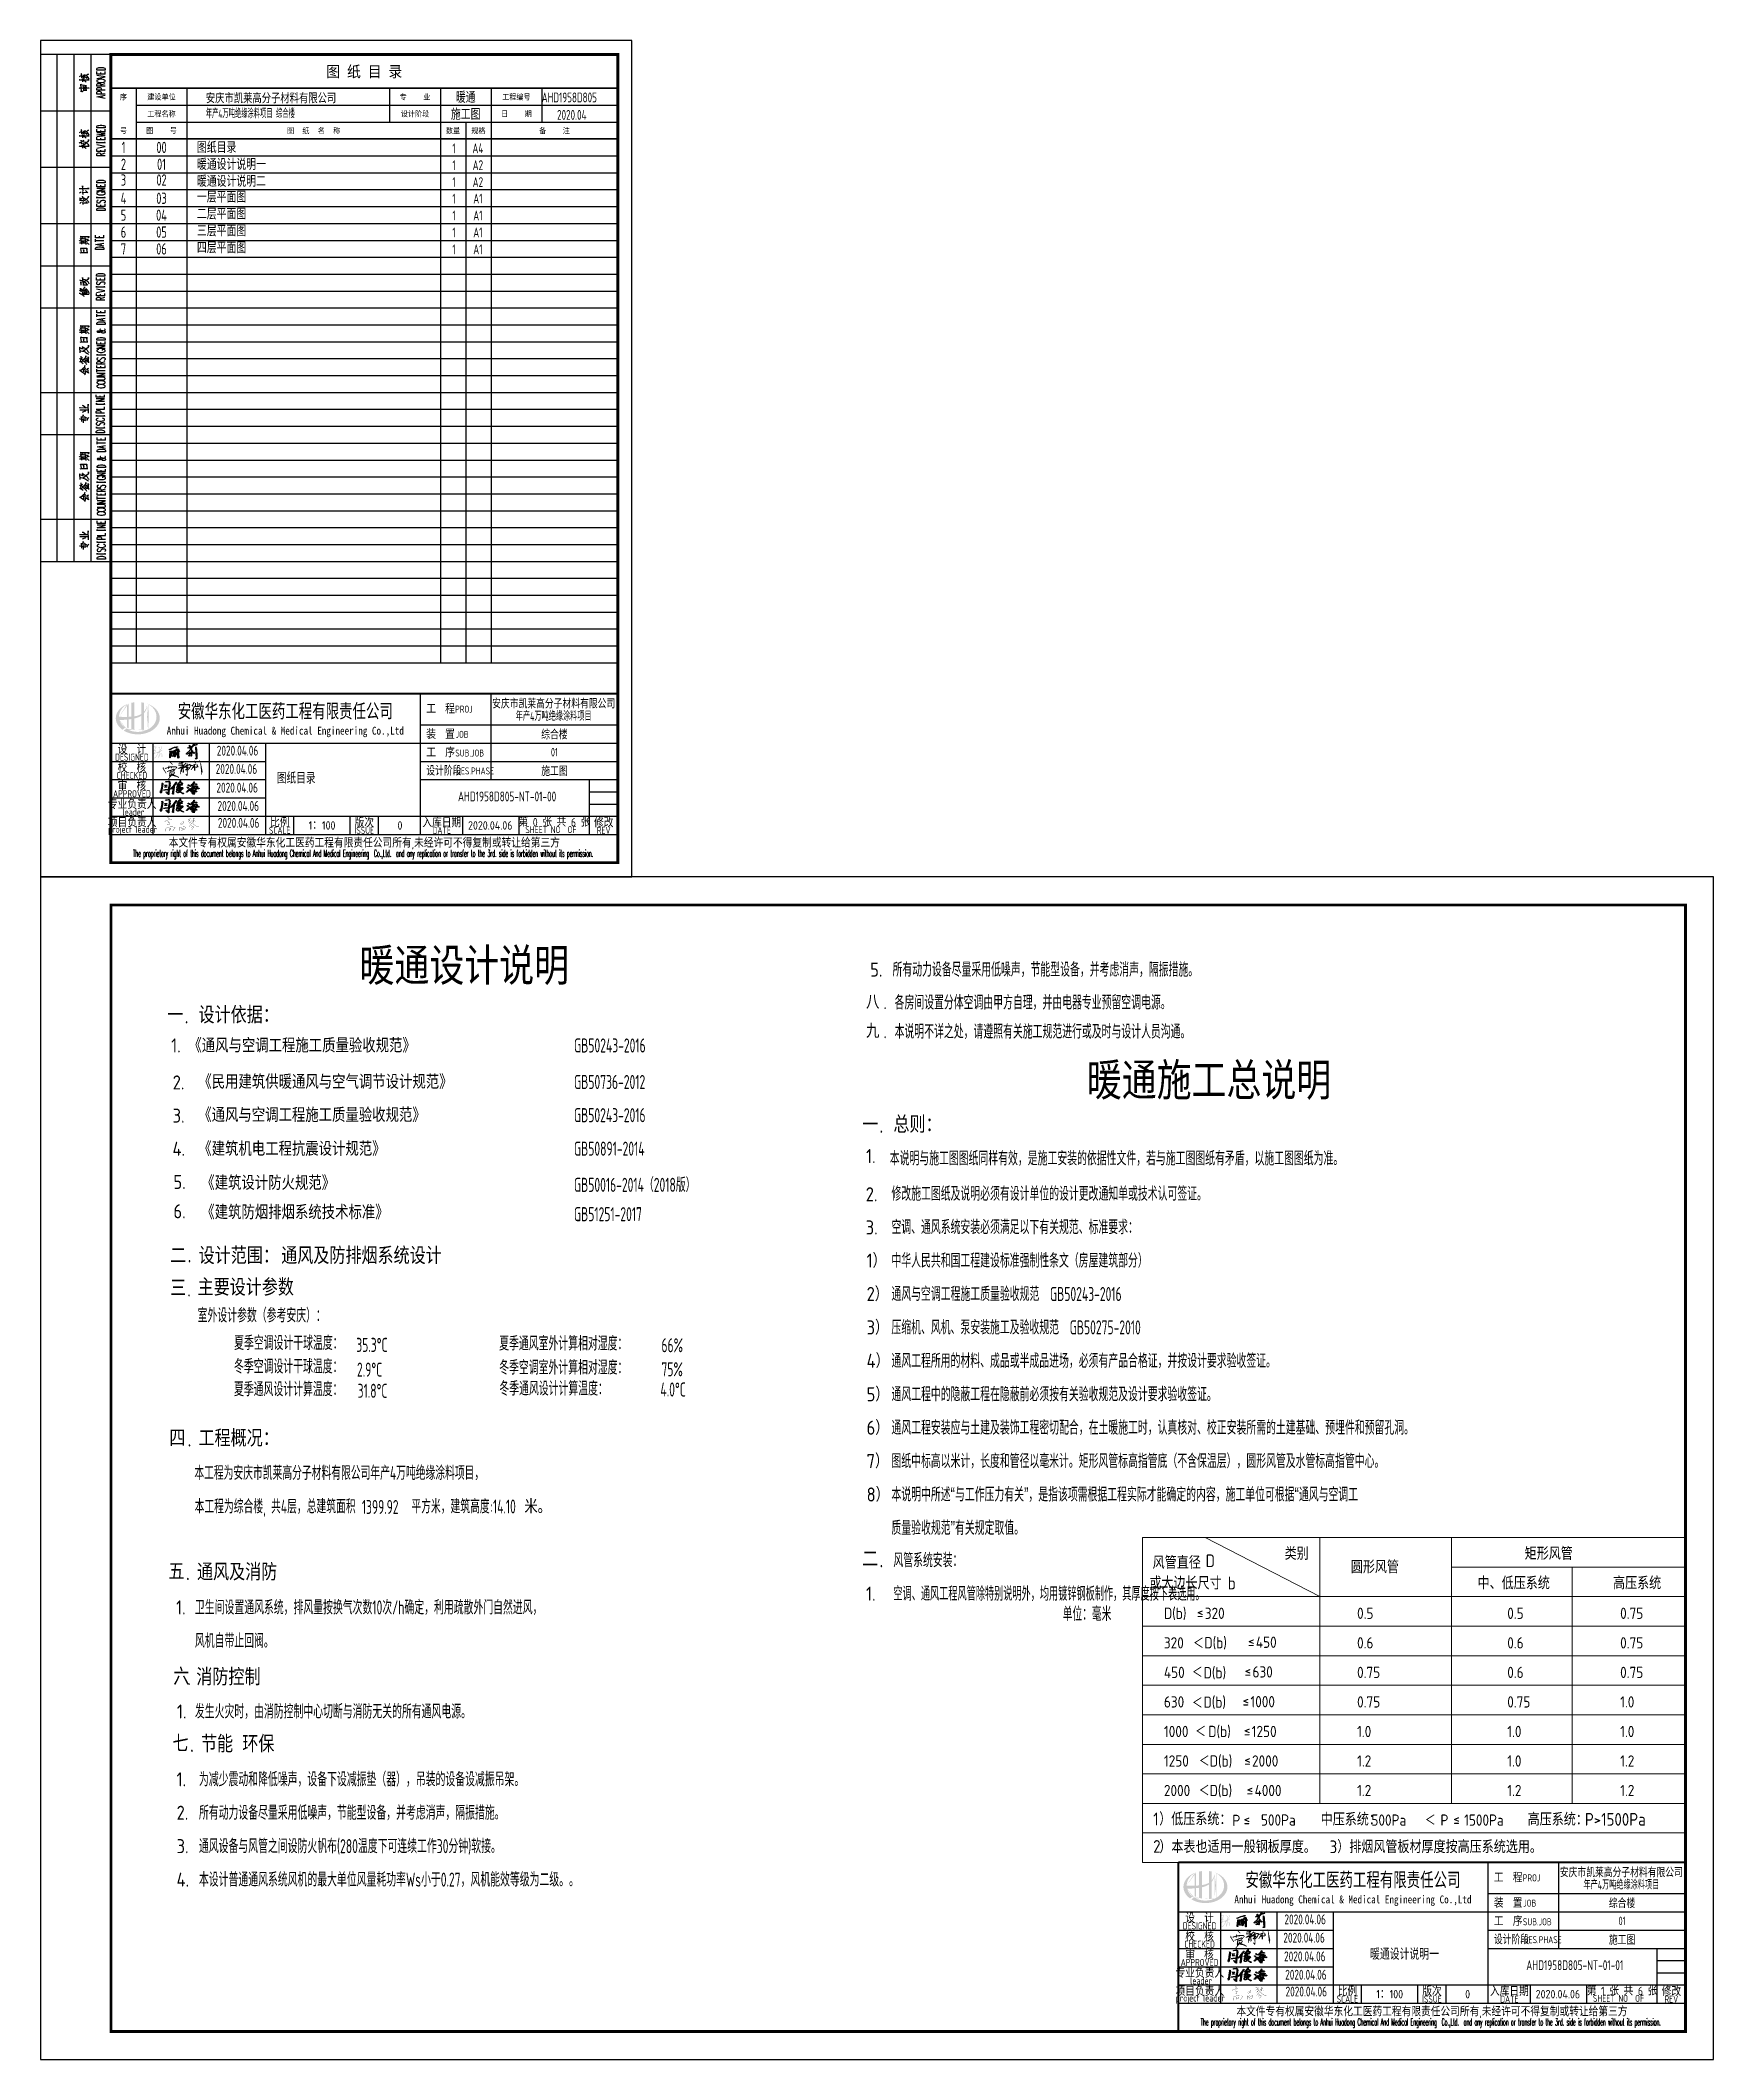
# Model space of a CAD drawing. Extents: x 5188914 to 7068445, y -542675 to 2032183.
# Drawn here: x 5193902 to 5253307, y -321337 to -249637 of the extents above; entities that cross this region are included whole.
import ezdxf
from ezdxf.enums import TextEntityAlignment as Align

# ---------------------------------------------------------------- set-up
doc = ezdxf.new("R2010")
doc.units = 0
doc.header["$LTSCALE"] = 1000
doc.header["$MEASUREMENT"] = 0
doc.layers.get('0').update_dxf_attribs({"linetype": 'CONTINUOUS'})
for name, color, linetype in [('BORDER', 7, 'CONTINUOUS'), ('DIM_SYMB', 3, 'CONTINUOUS'), ('PUB_TEXT', 7, 'CONTINUOUS'), ('PUB_TITLE', 4, 'CONTINUOUS'), ('TH_TITLE', 7, 'CONTINUOUS')]:
    doc.layers.add(name, color=color, linetype=linetype)
doc.styles.add('-宋体', font='', dxfattribs={"width": 0.8})
doc.styles.add('AHD_TQ', font='sceie.shx', dxfattribs={"bigfont": 'sceic.shx'})
doc.styles.add('AHD_TQ_S', font='')
doc.styles.add('ECEC_TQ', font='txt_l.shx', dxfattribs={"bigfont": 'hztxt_l.shx'})
doc.styles.add('sceie', font='SCEIE', dxfattribs={"width": 0.75, "bigfont": 'SCEIC'})
doc.styles.get("Standard").update_dxf_attribs({"font": 'SCEIE', "bigfont": 'SCEIC'})
doc.styles.add('TSSD_Rein', font='Tssdeng.shx', dxfattribs={"width": 0.7, "bigfont": 'hztxt.shx'})
doc.styles.add('宋体', font='', dxfattribs={"width": 0.7})
doc.styles.get('-宋体').set_extended_font_data('SimSun')
doc.styles.get('AHD_TQ_S').set_extended_font_data('SimSun')
doc.styles.get('宋体').set_extended_font_data('SimSun')

msp = doc.modelspace()

# ---------------------------------------------------------------- texts
for s, height, style, width, p in [('安徽华东化工医药工程有限责任公司', 500, 'AHD_TQ_S', 0.7, (5202597, -273437.3)), ('安庆市凯莱高分子材料有限公司', 300, 'sceie', 0.8, (5212125.8, -273167.2)), ('年产4万吨绝缘涂料项目', 300, 'sceie', 0.65, (5212125.8, -273602.2)), ('Anhui Huadong Chemical & Medical Engineering Co.,Ltd', 280, 'AHD_TQ_S', 0.85, (5202597, -274187.3)), ('综合楼', 300, 'sceie', 0.8, (5212152.1, -274262.3)), ('DESIGNED', 250, 'AHD_TQ', 0.75, (5197152.1, -275087.3)), ('01', 300, 'sceie', 0.8, (5212152.1, -274912.3)), ('CHECKED', 250, 'AHD_TQ', 0.75, (5197152.1, -275737.3)), ('施工图', 300, 'sceie', 0.8, (5212152.1, -275562.3)), ('APPROVED', 250, 'AHD_TQ', 0.75, (5197152.1, -276387.3)), ('leader', 250, 'AHD_TQ', 0.75, (5197204, -277037.3)), ('project leader', 250, 'AHD_TQ', 0.75, (5197177.6, -277687.3)), ('SCALE', 250, 'AHD_TQ', 0.75, (5202402.1, -277687.3)), ('ISSUE', 250, 'AHD_TQ', 0.75, (5205402.1, -277687.3)), ('DATE', 250, 'AHD_TQ', 0.75, (5208152.1, -277687.3)), ('SHEET NO  OF  ', 250, 'AHD_TQ', 0.75, (5212152.1, -277662.3)), ('REV', 250, 'AHD_TQ', 0.75, (5213902.1, -277687.3)), ('The proprietary right of this document belongs to Anhui Huadong Chemical And Medical Engineering  Co.,Ltd.  and any replication or transfer to the 3rd. side is forbidden without its permission. ', 250, 'ECEC_TQ', 0.4, (5205402.1, -278537.3)), ('安徽华东化工医药工程有限责任公司', 500, 'AHD_TQ_S', 0.7, (5240502.1, -314937.3)), ('安庆市凯莱高分子材料有限公司', 300, 'sceie', 0.8, (5250030.9, -314667.2)), ('年产4万吨绝缘涂料项目', 300, 'sceie', 0.65, (5250030.9, -315102.2)), ('Anhui Huadong Chemical & Medical Engineering Co.,Ltd', 280, 'AHD_TQ_S', 0.85, (5240502.1, -315687.3)), ('综合楼', 300, 'sceie', 0.8, (5250057.2, -315762.3)), ('DESIGNED', 250, 'AHD_TQ', 0.75, (5235057.2, -316587.3)), ('施工图', 300, 'sceie', 0.8, (5250057.2, -317062.3)), ('01', 300, 'sceie', 0.8, (5250057.2, -316412.3)), ('CHECKED', 250, 'AHD_TQ', 0.75, (5235057.2, -317237.3)), ('APPROVED', 250, 'AHD_TQ', 0.75, (5235057.2, -317887.3)), ('project leader', 250, 'AHD_TQ', 0.75, (5235082.7, -319187.3)), ('leader', 250, 'AHD_TQ', 0.75, (5235109.1, -318537.3)), ('SCALE', 250, 'AHD_TQ', 0.75, (5240307.2, -319187.3)), ('ISSUE', 250, 'AHD_TQ', 0.75, (5243307.2, -319187.3)), ('DATE', 250, 'AHD_TQ', 0.75, (5246057.2, -319187.3)), ('SHEET NO  OF  ', 250, 'AHD_TQ', 0.75, (5250057.2, -319162.3)), ('REV', 250, 'AHD_TQ', 0.75, (5251807.2, -319187.3)), ('The proprietary right of this document belongs to Anhui Huadong Chemical And Medical Engineering  Co.,Ltd.  and any replication or transfer to the 3rd. side is forbidden without its permission. ', 250, 'ECEC_TQ', 0.4, (5243307.2, -320037.3))]:
    msp.add_text(s, height=height, dxfattribs=dict(style=style, width=width)).set_placement(p, align=Align.MIDDLE)
at = {"style": 'AHD_TQ'}
for s, p in [('工  程 ', (5207602.1, -273537.3)), ('装  置 ', (5207602.1, -274437.3)), ('工  序 ', (5207602.1, -275087.3)), ('工  程 ', (5245507.2, -315037.3)), ('装  置 ', (5245507.2, -315937.3)), ('工  序 ', (5245507.2, -316587.3))]:
    msp.add_text(s, height=300, dxfattribs=at).set_placement(p)
for s, height, width, p in [('PROJ', 250, 0.75, (5208626.5, -273507.9)), ('JOB', 250, 0.75, (5208644.5, -274404.5)), ('SUB.JOB', 250, 0.75, (5208632.9, -275067.2)), ('设计阶段', 300, 0.8, (5207602.1, -275737.3)), ('DES.PHASE', 250, 0.75, (5208660.2, -275704)), ('PROJ', 250, 0.75, (5246531.6, -315007.9)), ('JOB', 250, 0.75, (5246549.6, -315904.5)), ('设计阶段', 300, 0.8, (5245507.2, -317237.3)), ('SUB.JOB', 250, 0.75, (5246538, -316567.2)), ('DES.PHASE', 250, 0.75, (5246565.3, -317204))]:
    msp.add_text(s, height=height, dxfattribs=dict(at, width=width)).set_placement(p)
for s, p in [('校  核', (5197152.1, -275437.3)), ('设  计', (5197152.1, -274787.3)), ('审  核', (5197152.1, -276087.3)), ('专业负责人', (5197160.4, -276737.3)), ('项目负责人', (5197160.4, -277387.3)), ('比例', (5202402.1, -277387.3)), ('版次', (5205402.1, -277387.3)), ('入库日期', (5208152.1, -277387.3)), ('第 0 张 共 6 张', (5212152.1, -277362.3)), ('修改', (5213902.1, -277387.3)), ('本文件专有权属安徽华东化工医药工程有限责任公司所有,未经许可不得复制或转让给第三方', (5205402.1, -278137.3)), ('设  计', (5235057.2, -316287.3)), ('校  核', (5235057.2, -316937.3)), ('审  核', (5235057.2, -317587.3)), ('专业负责人', (5235065.5, -318237.3)), ('项目负责人', (5235065.5, -318887.3)), ('比例', (5240307.2, -318887.3)), ('版次', (5243307.2, -318887.3)), ('入库日期', (5246057.2, -318887.3)), ('第 1 张 共 6 张', (5250057.2, -318862.3)), ('修改', (5251807.2, -318887.3)), ('本文件专有权属安徽华东化工医药工程有限责任公司所有,未经许可不得复制或转让给第三方', (5243307.2, -319637.3))]:
    msp.add_text(s, height=300, dxfattribs=at).set_placement(p, align=Align.MIDDLE)
at = {"style": 'sceie', "width": 0.8}
for tag, p in [('2020.04.06', (5200901.4, -274857.1)), ('2020.04.06', (5200862.4, -275507.7)), ('2020.04.06', (5200888.4, -276171.3)), ('2020.04.06', (5200927.5, -276821.9)), ('AHD1958D805-NT-01-00', (5210472.9, -276483.6)), ('2020.04.06', (5200940.5, -277420.5)), ('2020.04.06', (5238806.6, -316357.1)), ('2020.04.06', (5238767.5, -317007.7)), ('2020.04.06', (5238793.5, -317671.3)), ('2020.04.06', (5238832.6, -318321.9)), ('AHD1958D805-NT-01-01', (5248378, -317983.6)), ('2020.04.06', (5238845.6, -318920.5))]:
    msp.add_attdef(tag, text='200320-02-040', height=350, dxfattribs=at).set_placement(p, align=Align.MIDDLE)
at = {"lineweight": -3, "style": 'AHD_TQ'}
for tag, text, p in [('1：100', '1:100', (5203902.1, -277512.3)), ('0', '0', (5206669, -277512.3)), ('1：100', '1:100', (5241807.2, -319012.3)), ('0', '0', (5244574.1, -319012.3))]:
    msp.add_attdef(tag, text=text, height=300, dxfattribs=at).set_placement(p, align=Align.MIDDLE)
at = {"style": 'AHD_TQ'}
for tag, p in [('0', (5206669, -277512.3)), ('2020.04.06', (5209874.2, -277512.3)), ('0', (5244574.1, -319012.3)), ('2020.04.06', (5247779.3, -319012.3))]:
    msp.add_attdef(tag, text='0', height=300, dxfattribs=at).set_placement(p, align=Align.MIDDLE)
at = {"layer": 'BORDER', "lineweight": -3, "insert": (5202299.5, -275640.9), "char_height": 350, "width": 4985.785, "attachment_point": 1, "style": '宋体'}
msp.add_mtext('图纸目录', dxfattribs=at)
at = {"layer": 'DIM_SYMB', "color": 7, "linetype": 'ByBlock', "style": 'TSSD_Rein', "width": 0.7}
msp.add_text('暖通设计说明一', height=400, dxfattribs=at).set_placement((5241107.7, -317790.1))
at = {"layer": 'PUB_TEXT', "lineweight": 0}
for s, height, p in [('暖通设计说明', 1305.25, (5205231.3, -283171.8)), ('5.', 500, (5223362.8, -282883.5)), ('设计依据：', 600, (5199516.6, -284544.9)), ('八', 500, (5223214.3, -284029.8)), ('一', 600, (5198408.8, -284544.9)), ('.', 600, (5199015.6, -284544.9)), ('九', 500, (5223214.3, -285062.9)), ('.', 500, (5223830.5, -284036.2)), ('1. 《通风与空调工程施工质量验收规范》 ', 500, (5198545.5, -285576.2)), ('.', 500, (5223830.5, -285069.2)), ('暖通施工总说明', 1305.25, (5231053.8, -287244.9)), ('2.  ', 500, (5198598.2, -286889.9)), ('2.  ', 500, (5198598.2, -286889.9)), ('《民用建筑供暖通风与空气调节设计规范》', 500, (5199509.7, -286866.8)), ('《通风与空调工程施工质量验收规范》', 500, (5199507.2, -288045)), ('3.  ', 500, (5198595.8, -288068)), ('一', 600, (5223079.2, -288430.2)), ('总则：', 600, (5224187, -288430.2)), ('4.  ', 500, (5198593.4, -289246.2)), ('《建筑机电工程抗震设计规范》', 500, (5199507.2, -289246.2)), ('.', 600, (5223686, -288430.2)), ('1.  ', 500, (5223215.9, -289504.8)), ('5.', 500, (5198625.5, -290421.9)), ('《建筑设计防火规范》', 500, (5199615.4, -290455.6)), ('2.  ', 500, (5223206, -290861.1)), ('2.  ', 500, (5223206, -290861.1)), ('6.', 500, (5198625.5, -291463.9)), ('《建筑防烟排烟系统技术标准》', 500, (5199615.4, -291497.6)), ('3.  ', 500, (5223203.6, -292039.3)), ('二', 600, (5198509, -293090.7)), ('设计范围：', 600, (5199521.3, -293090.7)), ('通风及防排烟系统设计', 600, (5202452.1, -293090.7)), ('. ', 600, (5199120.4, -293027.7)), ('1）', 500, (5223235.8, -293215)), ('三', 600, (5198509, -294237.9)), ('主要设计参数', 600, (5199483.5, -294214.3)), ('2）', 500, (5223235.8, -294401.6)), ('.  ', 500, (5199115.7, -294237.9)), ('3）', 500, (5223235.8, -295588.2)), ('4）', 500, (5223235.8, -296774.8)), ('5）', 500, (5223235.8, -297961.4)), ('四', 600, (5198478.2, -299568.3)), ('工程概况：', 600, (5199515.5, -299573.6)), ('6）', 500, (5223235.8, -299148)), ('. ', 600, (5199120.4, -299568.3)), ('7）', 500, (5223235.8, -300334.5)), ('8）', 500, (5223235.8, -301521.1)), ('类别', 450, (5238078.4, -303592.2)), ('矩形风管', 450, (5246599.2, -303592.2)), ('五', 600, (5198445.9, -304304.1)), ('通风及消防', 600, (5199461.9, -304324.7)), ('二', 600, (5223079.2, -303855.9)), ('.', 600, (5223686, -303855.9)), ('风管直径', 450, (5233389.4, -303910.6)), ('D', 450, (5235271.2, -303850.2)), ('圆形风管', 450, (5240426.1, -304067.6)), ('.', 600, (5199062.1, -304310.5)), ('1.  ', 500, (5223215.9, -305042.5)), ('或大边长尺寸', 450, (5233274.4, -304641)), ('b', 450, (5236057.9, -304641)), ('中、低压系统', 450, (5244927.9, -304641)), ('高压系统', 450, (5249735.8, -304641)), ('1.', 500, (5198719.9, -305530.9)), ('D(b)', 400, (5233791.5, -305689.7)), ('≤', 400, (5234961.5, -305689.7)), ('320', 400, (5235242.4, -305689.7)), ('0.5', 400, (5240649, -305689.7)), ('0.5', 400, (5245981.1, -305689.7)), ('0.75', 400, (5249988.4, -305689.7)), ('320', 400, (5233791.5, -306738.5)), ('＜', 400, (5234826.2, -306751.8)), ('D(b)', 400, (5235226.8, -306734.1)), ('≤', 400, (5236775.5, -306716.9)), ('450', 400, (5237056.4, -306716.9)), ('0.6', 400, (5240649, -306738.5)), ('0.6', 400, (5245981.1, -306738.5)), ('0.75', 400, (5249988.4, -306738.5)), ('六', 600, (5198620, -308035.4)), ('消防控制', 600, (5199437.8, -308051.9)), ('450', 400, (5233791.5, -307787.2)), ('＜', 400, (5234786.3, -307781.7)), ('D(b)', 400, (5235200.2, -307798.3)), ('≤', 400, (5236654.8, -307770.6)), ('630', 400, (5236935.7, -307770.6)), ('0.75', 400, (5240649, -307787.2)), ('0.6', 400, (5245981.1, -307787.2)), ('0.75', 400, (5249988.4, -307787.2)), ('.', 500, (5199116, -308040.5)), ('1.', 500, (5198749.3, -309226.5)), ('630', 400, (5233791.5, -308836)), ('＜', 400, (5234788.4, -308870.6)), ('D(b)', 400, (5235195.7, -308844.7)), ('≤', 400, (5236580.7, -308827.3)), ('1000', 400, (5236861.6, -308827.3)), ('0.75', 400, (5240649, -308836)), ('0.75', 400, (5245981.1, -308836)), ('1.0', 400, (5249988.4, -308836)), ('1000', 400, (5233791.5, -309884.8)), ('＜', 400, (5234901.9, -309884.8)), ('D(b)', 400, (5235365.2, -309884.8)), ('≤', 400, (5236627, -309884.8)), ('1250', 400, (5236907.9, -309884.8)), ('1.0', 400, (5240649, -309884.8)), ('1.0', 400, (5245981.1, -309884.8)), ('1.0', 400, (5249988.4, -309884.8)), ('七', 600, (5198588.8, -310407.8)), ('.', 600, (5199205, -310414.2)), ('节能 环保', 600, (5199604.8, -310428.4)), ('1.', 500, (5198737.3, -311634.7)), ('1250', 400, (5233791.5, -310933.5)), ('＜', 400, (5235033.6, -310933.5)), ('D(b)', 400, (5235418.4, -310933.5)), ('≤', 400, (5236638.9, -310933.5)), ('2000', 400, (5236919.7, -310933.5)), ('1.2', 400, (5240649, -310933.5)), ('1.0', 400, (5245981.1, -310933.5)), ('1.2', 400, (5249988.4, -310933.5)), ('2000', 400, (5233791.5, -311982.3)), ('＜', 400, (5235028.7, -311982.3)), ('D(b)', 400, (5235413.4, -311982.3)), ('≤', 400, (5236729.2, -311982.3)), ('4000', 400, (5237010, -311982.3)), ('1.2', 400, (5240649, -311982.3)), ('1.2', 400, (5245981.1, -311982.3)), ('1.2', 400, (5249988.4, -311982.3)), ('2.', 500, (5198737.3, -312821.3)), ('1', 450, (5233411.4, -313018.6)), ('）低压系统：', 450, (5233623.8, -313018.6)), ('中压系统：', 450, (5239356.8, -313031.2)), ('高压系统：', 450, (5246705.4, -313031.2)), ('P>1500Pa', 450, (5248738, -313031.2)), ('P', 400, (5236222.1, -313042.9)), ('≤', 400, (5236616.5, -313042.9)), ('500Pa', 400, (5237235.6, -313029.3)), ('500Pa', 400, (5241158.4, -313031.2)), ('＜', 400, (5243057, -313031.2)), ('P', 400, (5243609.4, -313031.2)), ('≤', 400, (5244061, -313031.2)), ('1500Pa', 400, (5244448.6, -313031.2)), ('3.', 500, (5198737.3, -314007.8)), ('2', 450, (5233411.4, -313991.2)), ('）本表也适用一般钢板厚度。  3）排烟风管板材厚度按高压系统选用。', 450, (5233629.2, -314005.6)), ('4.', 500, (5198737.3, -315194.4))]:
    msp.add_text(s, height=height, dxfattribs=at).set_placement(p)
for s, width, p in [('所有动力设备尽量采用低噪声，节能型设备，并考虑消声，隔振措施。', 0.7, (5224156.6, -282883.5)), ('各房间设置分体空调由甲方自理，并由电器专业预留空调电源。', 0.7, (5224230.3, -284050.4)), ('本说明不详之处，请遵照有关施工规范进行或及时与设计人员沟通。', 0.7, (5224230.3, -285083.5)), ('GB50243-2016', 0.7, (5212848.8, -285576.2)), ('GB50736-2012', 0.7, (5212848.8, -286873.1)), ('GB50243-2016', 0.7, (5212846.3, -288051.3)), ('GB50891-2014', 0.7, (5212846.3, -289240.7)), ('本说明与施工图图纸同样有效，是施工安装的依据性文件，若与施工图图纸有矛盾，以施工图图纸为准。', 0.7, (5224057.3, -289585.6)), ('GB50016-2014（2018版）', 0.7, (5212846.3, -290525)), ('修改施工图纸及说明必须有设计单位的设计更改通知单或技术认可签证。', 0.7, (5224117.5, -290841.8)), ('GB51251-2017', 0.7, (5212846.3, -291567)), ('空调、通风系统安装必须满足以下有关规范、标准要求：', 0.7, (5224117.5, -292028.4)), ('中华人民共和国工程建设标准强制性条文（房屋建筑部分）', 0.7, (5224117.5, -293215)), ('通风与空调工程施工质量验收规范  GB50243-2016', 0.7, (5224117.5, -294401.6)), ('室外设计参数（参考安庆）：', 0.7, (5199485.2, -295160.3)), ('压缩机、风机、泵安装施工及验收规范  GB50275-2010', 0.7, (5224117.5, -295588.2)), ('夏季空调设计干球温度：', 0.7, (5200780.1, -296139.9)), ('35.3%%DC', 0.7, (5205117.5, -296208.7)), ('夏季通风室外计算相对湿度：', 0.7, (5210190.9, -296159)), ('66%%%', 0.7, (5215951.6, -296220.5)), ('冬季空调设计干球温度：', 0.7, (5200776.5, -296974.1)), ('2.9%%DC', 0.7, (5205141.9, -297087.5)), ('冬季空调室外计算相对湿度：', 0.7, (5210190.9, -297012.7)), ('75%%%', 0.7, (5215951.6, -297074.2)), ('通风工程所用的材料、成品或半成品进场，必须有产品合格证，并按设计要求验收签证。', 0.7, (5224117.5, -296774.8)), ('夏季通风设计计算温度：', 0.7, (5200776.5, -297782.7)), ('31.8%%DC', 0.7, (5205165.7, -297839.6)), ('冬季通风设计计算温度：', 0.7, (5210197.8, -297759.5)), ('4.0%%DC', 0.7, (5215915.4, -297792.6)), ('通风工程中的隐蔽工程在隐蔽前必须按有关验收规范及设计要求验收签证。', 0.7, (5224117.5, -297961.4)), ('通风工程安装应与土建及装饰工程密切配合，在土暖施工时，认真核对、校正安装所需的土建基础、预埋件和预留孔洞。', 0.7, (5224117.5, -299148)), ('图纸中标高以米计，长度和管径以毫米计。矩形风管标高指管底（不含保温层），圆形风管及水管标高指管中心。', 0.7, (5224117.5, -300334.5)), ('本说明中所述“与工作压力有关”，是指该项需根据工程实际才能确定的内容，施工单位可根据“通风与空调工', 0.7, (5224117.5, -301521.1)), ('质量验收规范”有关规定取值。', 0.7, (5224117.5, -302707.7)), ('风管系统安装：', 0.7, (5224187, -303855.9)), ('空调、通风工程风管除特别说明外，均用镀锌钢板制作，其厚度按下表选用。', 0.5, (5224187, -305042.5)), ('卫生间设置通风系统，排风量按换气次数10次/h确定，利用疏散外门自然进风，', 0.7, (5199388.2, -305530.9)), ('单位：毫米', 0.6, (5230199.4, -305762.5)), ('风机自带止回阀。', 0.7, (5199388.2, -306717.5)), ('发生火灾时，由消防控制中心切断与消防无关的所有通风电源。', 0.7, (5199388.2, -309226.5)), ('为减少震动和降低噪声，设备下设减振垫（器），吊装的设备设减振吊架。', 0.7, (5199531.1, -311634.7)), ('所有动力设备尽量采用低噪声，节能型设备，并考虑消声，隔振措施。', 0.7, (5199531.1, -312821.3)), ('通风设备与风管之间设防火帆布(280温度下可连续工作30分钟)软接。', 0.7, (5199531.1, -314007.8)), ('本设计普通通风系统风机的最大单位风量耗功率Ws小于0.27，风机能效等级为二级。。', 0.7, (5199531.1, -315194.4))]:
    msp.add_text(s, height=500, dxfattribs=dict(at, width=width)).set_placement(p)
at = {"layer": 'PUB_TEXT', "color": 2, "width": 0.7}
for s, height, p in [('本工程为安庆市凯莱高分子材料有限公司年产4万吨绝缘涂料项目，', 495.935, (5199367.7, -300753.3)), ('本工程为综合楼,', 495.93, (5199377.9, -301944.5)), ('共4层，总建筑面积', 495.93, (5202093.2, -301944.5)), ('1399.92', 495.93, (5205317.3, -301961.1)), ('平方米，建筑高度', 495.93, (5207074.4, -301944.5)), (':14.10', 495.93, (5209876.3, -301944.5))]:
    msp.add_text(s, height=height, dxfattribs=at).set_placement(p)
at = {"layer": 'PUB_TEXT', "color": 2}
msp.add_text('米。', height=495.93, dxfattribs=at).set_placement((5211085.9, -301944.5))
at = {"layer": 'PUB_TITLE'}
for s, height, style, width, p in [('图 纸 目 录', 400, '-宋体', 0.9, (5205402.1, -250737.3)), ('序', 200, '-宋体', 0.9, (5196852.1, -251637.3)), ('建设单位', 200, '-宋体', 0.9, (5198202.1, -251637.3)), ('专    业', 200, '-宋体', 0.9, (5207202.1, -251637.3)), ('暖通', 400, 'TSSD_Rein', 0.7, (5209002.1, -251637.3)), ('工程编号', 200, '-宋体', 0.9, (5210802.1, -251637.3)), ('工程名称', 200, '-宋体', 0.9, (5198202.1, -252237.3)), ('设计阶段', 200, '-宋体', 0.9, (5207202.1, -252237.3)), ('施工图', 400, 'TSSD_Rein', 0.7, (5209002.1, -252237.3)), ('日    期', 200, '-宋体', 0.9, (5210802.1, -252237.3)), ('号', 200, '-宋体', 0.9, (5196852.1, -252837.3)), ('图    号', 200, '-宋体', 0.9, (5198202.1, -252837.3)), ('图  纸  名  称', 200, '-宋体', 0.9, (5203602.1, -252837.3)), ('数量', 200, '-宋体', 0.9, (5208552.1, -252837.3)), ('规格', 200, '-宋体', 0.9, (5209452.1, -252837.3)), ('备    注', 200, '-宋体', 0.9, (5212152.1, -252837.3)), ('1', 400, 'TSSD_Rein', 0.7, (5196852.1, -253437.3)), ('00', 400, 'TSSD_Rein', 0.7, (5198202.1, -253437.3)), ('1', 350, 'TSSD_Rein', 0.7, (5208589.7, -253469.6)), ('A4', 350, 'TSSD_Rein', 0.7, (5209434.3, -253469.6)), ('3', 400, 'TSSD_Rein', 0.7, (5196852.1, -254594.7)), ('2', 400, 'TSSD_Rein', 0.7, (5196852.1, -254037.3)), ('02', 400, 'TSSD_Rein', 0.7, (5198202.1, -254594.7)), ('01', 400, 'TSSD_Rein', 0.7, (5198202.1, -254037.3)), ('1', 350, 'TSSD_Rein', 0.7, (5208589.7, -254069.6)), ('1', 350, 'TSSD_Rein', 0.7, (5208589.7, -254669.6)), ('A2', 350, 'TSSD_Rein', 0.7, (5209434.3, -254069.6)), ('A2', 350, 'TSSD_Rein', 0.7, (5209434.3, -254669.6)), ('4', 400, 'TSSD_Rein', 0.7, (5196852.1, -255243.4)), ('03', 400, 'TSSD_Rein', 0.7, (5198202.1, -255243.4)), ('1', 350, 'TSSD_Rein', 0.7, (5208589.7, -255256.4)), ('A1', 350, 'TSSD_Rein', 0.7, (5209434.3, -255256.4)), ('5', 400, 'TSSD_Rein', 0.7, (5196852.1, -255843.4)), ('04', 400, 'TSSD_Rein', 0.7, (5198202.1, -255843.4)), ('1', 350, 'TSSD_Rein', 0.7, (5208589.7, -255856.4)), ('A1', 350, 'TSSD_Rein', 0.7, (5209434.3, -255856.4)), ('6', 400, 'TSSD_Rein', 0.7, (5196852.1, -256443.4)), ('05', 400, 'TSSD_Rein', 0.7, (5198202.1, -256443.4)), ('1', 350, 'TSSD_Rein', 0.7, (5208589.7, -256456.4)), ('A1', 350, 'TSSD_Rein', 0.7, (5209434.3, -256456.4)), ('7', 400, 'TSSD_Rein', 0.7, (5196852.1, -257043.4)), ('06', 400, 'TSSD_Rein', 0.7, (5198202.1, -257043.4)), ('1', 350, 'TSSD_Rein', 0.7, (5208589.7, -257056.4)), ('A1', 350, 'TSSD_Rein', 0.7, (5209434.3, -257056.4))]:
    msp.add_text(s, height=height, dxfattribs=dict(at, style=style, width=width)).set_placement(p, align=Align.MIDDLE)
at = {"layer": 'PUB_TITLE', "style": 'TSSD_Rein'}
for s, height, width, p in [('安庆市凯莱高分子材料有限公司', 350, 0.7, (5199775.5, -251869.1)), ('年产4万吨绝缘涂料项目 综合楼', 300, 0.55, (5199775.6, -252395))]:
    msp.add_text(s, height=height, dxfattribs=dict(at, width=width)).set_placement(p)
at = {"layer": 'PUB_TITLE', "style": 'TSSD_Rein', "width": 0.7}
for s, p in [('暖通设计说明一', (5199460, -254037.3)), ('图纸目录', (5199460, -253437.3)), ('暖通设计说明二', (5199460, -254637.3)), ('一层平面图', (5199460, -255196)), ('二层平面图', (5199460, -255796)), ('三层平面图', (5199460, -256396)), ('四层平面图', (5199460, -256996))]:
    msp.add_text(s, height=400, dxfattribs=at).set_placement(p, align=Align.MIDDLE_LEFT)
at = {"layer": 'PUB_TITLE', "char_height": 350, "width": 7518.75, "attachment_point": 1, "style": 'TSSD_Rein'}
for s, insert in [('AHD1958D805', (5211702.1, -251488.2)), ('2020.04', (5212246.3, -252107.7))]:
    msp.add_mtext(s, dxfattribs=dict(at, insert=insert))

# ---------------------------------------------------------------- blocks, each defined once
blk = doc.blocks.new('A$C04D97144')
for p, q in [((6, 0), (6, 180)), ((12, 0), (12, 180)), ((18, 0), (18, 180)), ((0, 160), (25, 160)), ((0, 140), (25, 140)), ((0, 120), (25, 120)), ((0, 105), (25, 105)), ((0, 90), (25, 90)), ((0, 60), (25, 60)), ((0, 45), (25, 45)), ((0, 15), (25, 15))]:
    blk.add_line(p, q)
blk.add_lwpolyline([(0, 180), (0, 0), (25, 0), (25, 180)], close=True)
for points in [[(13.86, 172.15), (14.14, 172.35), (14.27, 172.38), (14.34, 172.35)], [(14.77, 171.68), (14.55, 173.26), (14.52, 173.14), (14.6, 172.92)], [(14.74, 172.24), (14.91, 172.21), (15.58, 171.72), (15.62, 171.68), (15.41, 172.54)], [(15.05, 172.71), (15.19, 172.68), (15.62, 172.35), (15.65, 172.32), (15.93, 172.07), (16.21, 171.79), (16.46, 171.47)], [(15.62, 172.92), (15.82, 172.82), (16.28, 172.49), (16.56, 172.15), (16.86, 171.79), (17.09, 171.47), (17.27, 171.22)], [(16.39, 172.38), (16.86, 172.95), (17.09, 173.06), (16.81, 172.89)], [(22.97, 174.41), (20.03, 174.41), (20.03, 174.9), (20.17, 175.1), (20.47, 175.24), (20.72, 175.32), (21.18, 175.38), (21.87, 175.38), (22.28, 175.32), (22.58, 175.24), (22.83, 175.1), (22.97, 174.9), (22.97, 174.41), (22.97, 174.41)], [(22.97, 173), (20.03, 173), (20.03, 173.91)], [(20.03, 171.46), (22.97, 172.02), (20.03, 172.59)], [(21.43, 173), (21.43, 173.56)], [(22.97, 173), (22.97, 173.91)], [(13.78, 167.95), (14.06, 168.13), (14.27, 168.19)], [(13.81, 170.94), (13.95, 171.05), (13.92, 171.02), (17.27, 171.02), (17, 170.98), (16.72, 171.02)], [(14.27, 166.93), (14.52, 166.93), (14.71, 166.88), (14.91, 166.82), (15.05, 166.76)], [(14.56, 166.93), (14.41, 169.49), (14.31, 169.43), (14.77, 169.08)], [(14.66, 168.06), (14.71, 168.13), (17.28, 168.09), (17.03, 168.05), (16.72, 168.09)], [(14.8, 171.44), (14.97, 170.34)], [(16.18, 168.75), (16.32, 168.86), (14.97, 169.04), (15.08, 169.08), (15.27, 167.31)], [(14.99, 171.05), (15.44, 170.8), (15.79, 170.59), (16.04, 170.42), (16.29, 170.2)], [(15.02, 167.18), (15.27, 167.25), (16.53, 167.36), (16.29, 167.32), (16.18, 168.75), (16.15, 168.58), (16.21, 168.27)], [(15.19, 171.05), (15.54, 171.41)], [(15.73, 167.59), (15.62, 168.61)], [(20.03, 170.48), (20.17, 170.34), (20.47, 170.2), (20.72, 170.14), (21.18, 170.06), (21.87, 170.06), (22.28, 170.14), (22.58, 170.2), (22.83, 170.34), (22.97, 170.48), (22.97, 170.77), (22.83, 170.91), (22.58, 171.05), (22.28, 171.11), (21.87, 171.19), (21.18, 171.19), (20.72, 171.11), (20.47, 171.05), (20.17, 170.91), (20.03, 170.77), (20.03, 170.48), (20.03, 170.48)], [(22.97, 168.74), (20.03, 168.74), (20.03, 169.37), (20.17, 169.57), (20.33, 169.65), (20.58, 169.71), (20.88, 169.71), (21.18, 169.65), (21.27, 169.57), (21.43, 169.37), (21.43, 168.74)], [(22.97, 167.34), (20.03, 167.34), (20.03, 167.97), (20.17, 168.17), (20.33, 168.24), (20.58, 168.31), (21.02, 168.31), (21.27, 168.24), (21.43, 168.17), (21.57, 167.97), (21.57, 167.34)], [(22.97, 165.93), (20.03, 165.93), (20.03, 166.57), (20.17, 166.77), (20.33, 166.84), (20.58, 166.92), (21.02, 166.92), (21.27, 166.84), (21.43, 166.77), (21.57, 166.57), (21.57, 165.93)], [(22.97, 164.39), (20.03, 164.95), (22.97, 165.52)], [(21.43, 169.23), (22.97, 169.71)], [(21.98, 164.61), (21.98, 165.3)], [(13.81, 151.05), (13.95, 151.16), (13.92, 151.13), (17.27, 151.13), (17, 151.1), (16.72, 151.13)], [(13.86, 152.26), (14.14, 152.46), (14.27, 152.49), (14.34, 152.46)], [(14.77, 151.79), (14.55, 153.37), (14.52, 153.26), (14.6, 153.03)], [(14.74, 152.35), (14.91, 152.32), (15.58, 151.84), (15.62, 151.79), (15.41, 152.67)], [(14.8, 151.55), (14.97, 150.45)], [(14.99, 151.16), (15.44, 150.91), (15.79, 150.7), (16.04, 150.53), (16.29, 150.31)], [(15.05, 152.82), (15.19, 152.81), (15.62, 152.46), (15.65, 152.43), (15.93, 152.18), (16.21, 151.9), (16.46, 151.58)], [(15.19, 151.16), (15.54, 151.52)], [(15.62, 153.03), (15.82, 152.95), (16.28, 152.6), (16.56, 152.26), (16.86, 151.9), (17.09, 151.58), (17.27, 151.33)], [(16.39, 152.49), (16.86, 153.06), (17.09, 153.17), (16.81, 153)], [(22.97, 153.91), (20.03, 153.91), (20.03, 154.4), (20.17, 154.6), (20.47, 154.74), (20.72, 154.82), (21.18, 154.88), (21.87, 154.88), (22.28, 154.82), (22.58, 154.74), (22.83, 154.6), (22.97, 154.4), (22.97, 153.91), (22.97, 153.91)], [(22.97, 152.51), (20.03, 152.51), (20.03, 153.42)], [(20.03, 150.83), (22.97, 151.18), (20.03, 151.52), (22.97, 151.88), (20.03, 152.23)], [(22.97, 149.7), (20.03, 149.7), (20.03, 150.61)], [(21.43, 152.51), (21.43, 153.06)], [(22.97, 152.51), (22.97, 153.42)], [(22.97, 149.7), (22.97, 150.61)], [(13.81, 148.52), (14.06, 148.69), (14.23, 148.76), (14.41, 148.76)], [(13.81, 147.36), (13.98, 147.5), (13.92, 147.45), (17.27, 147.45), (17.06, 147.39), (16.78, 147.45)], [(14.71, 148.1), (14.52, 149.54), (14.49, 149.43), (14.55, 149.29)], [(14.74, 147.84), (14.94, 146.76)], [(14.91, 149.01), (15.22, 149.35), (15.36, 149.43), (15.54, 149.54)], [(14.91, 148.47), (15.13, 148.44), (15.54, 148.16), (15.82, 147.95), (15.93, 147.84)], [(14.94, 147.45), (15.33, 147.28), (15.68, 147.08), (15.99, 146.89), (16.28, 146.65)], [(15.08, 147.47), (15.44, 147.88)], [(15.33, 148.98), (15.57, 149.01), (15.96, 148.83), (16.28, 148.66), (16.53, 148.47), (16.72, 148.3), (16.92, 148.13), (17.09, 147.92), (17.27, 147.67)], [(15.73, 148.21), (15.79, 148.3), (17.09, 149.29), (17.12, 149.82), (17.03, 149.32), (16.92, 149.18)], [(20.03, 148.52), (20.03, 148.98), (20.03, 148.71), (22.89, 148.71), (22.89, 148.52), (22.89, 148.98)], [(20.03, 146.76), (22.97, 147.33), (20.03, 147.89)], [(22.97, 145.5), (20.03, 145.5), (20.03, 146.42)], [(22.97, 144.03), (20.03, 144.03), (20.03, 144.67), (20.17, 144.88), (20.33, 144.94), (20.58, 145.02), (20.88, 145.02), (21.18, 144.94), (21.27, 144.88), (21.43, 144.67), (21.43, 144.03)], [(21.43, 149.7), (21.43, 150.26)], [(21.43, 145.5), (21.43, 146.07)], [(21.43, 144.53), (22.97, 145.02)], [(22.97, 145.5), (22.97, 146.42)], [(13.78, 132.37), (13.98, 132.39), (17.28, 132.39), (17.06, 132.37), (16.78, 132.39)], [(13.86, 130.75), (14.14, 130.97), (14.28, 131.08), (14.45, 131.15)], [(14.14, 128.29), (14.09, 129.06), (14, 128.99), (14.23, 128.9), (14.42, 128.9), (14.6, 128.9), (14.8, 128.9), (14.88, 128.93), (14.97, 128.99), (14.99, 129.1), (15.02, 129.24), (15.02, 129.45), (14.99, 129.56), (14.94, 129.64)], [(15.13, 131.49), (14.99, 133.33), (14.97, 133.22), (15.02, 132.98)], [(15.13, 130.33), (15.02, 131.11), (14.97, 131.07), (16.72, 131), (16.84, 130.89), (16.04, 131.66)], [(15.51, 128.11), (15.36, 129.21), (15.27, 129.13), (15.51, 129.02), (15.79, 128.88), (16.01, 128.74), (16.21, 128.6), (16.46, 128.37), (16.7, 128.11), (16.89, 127.86), (17.03, 127.66), (17.12, 127.49)], [(15.76, 128.08), (15.76, 128.15), (17, 129.2), (17.03, 129.73), (16.95, 129.2), (16.84, 129.06)], [(22.97, 134.41), (20.03, 134.41), (20.03, 134.9), (20.17, 135.1), (20.47, 135.25), (20.72, 135.31), (21.18, 135.39), (21.87, 135.39), (22.28, 135.31), (22.58, 135.25), (22.83, 135.1), (22.97, 134.9), (22.97, 134.41), (22.97, 134.41)], [(22.97, 133), (20.03, 133), (20.03, 133.91)], [(22.97, 131.46), (20.03, 131.46), (22.97, 132.45), (20.03, 132.45)], [(20.72, 131.19), (20.47, 131.11), (20.17, 130.97), (20.03, 130.83), (20.03, 130.55), (20.17, 130.42), (20.47, 130.28), (20.72, 130.2), (21.18, 130.14), (21.87, 130.14), (22.28, 130.2), (22.58, 130.28), (22.83, 130.42), (22.97, 130.55), (22.97, 130.83), (22.83, 130.97), (22.58, 131.11), (22.28, 131.19), (21.87, 131.19), (21.87, 130.83)], [(20.03, 129.02), (20.03, 129.48), (20.03, 129.21), (22.89, 129.21), (22.89, 129.02), (22.89, 129.48)], [(21.43, 133), (21.43, 133.56)], [(22.97, 133), (22.97, 133.91)], [(13.92, 128.22), (14.17, 128.26), (14.45, 128.26), (14.71, 128.19), (14.97, 128.11), (15.13, 128), (15.27, 127.89), (15.41, 127.75)], [(13.98, 127.12), (14.38, 127.45), (14.55, 127.52)], [(15.16, 126.7), (15.05, 127.45), (14.94, 127.34), (15.16, 127.31), (16.67, 127.3), (16.78, 127.16), (16.18, 127.75)], [(20.47, 128.24), (20.17, 128.1), (20.03, 127.89), (20.03, 127.61), (20.17, 127.41), (20.47, 127.27), (20.72, 127.27), (21.02, 127.33), (21.18, 127.41), (21.27, 127.55), (21.57, 127.97), (21.73, 128.1), (21.87, 128.18), (22.12, 128.24), (22.58, 128.24), (22.83, 128.1), (22.97, 127.89), (22.97, 127.61), (22.83, 127.41), (22.58, 127.27)], [(22.97, 126.01), (20.03, 126.01), (20.03, 126.92)], [(22.97, 124.61), (20.03, 124.61), (20.03, 125.1), (20.17, 125.3), (20.47, 125.44), (20.72, 125.52), (21.18, 125.58), (21.87, 125.58), (22.28, 125.52), (22.58, 125.44), (22.83, 125.3), (22.97, 125.1), (22.97, 124.61), (22.97, 124.61)], [(21.43, 126.01), (21.43, 126.56)], [(22.97, 126.01), (22.97, 126.92)], [(14.49, 114.6), (14.34, 115.45), (14.27, 115.36), (15.13, 115.36), (15.19, 115.36), (16.46, 115.39), (16.95, 115.36), (17.23, 115.33), (17.31, 115.31), (16.95, 114.89), (17.2, 115.28)], [(15.19, 114.62), (15.11, 115.11)], [(15.93, 114.57), (15.93, 114.62), (15.85, 115.07)], [(22.54, 114.92), (19.59, 114.92), (19.59, 115.83)], [(21, 114.92), (21, 115.48)], [(22.54, 114.92), (22.54, 115.83)], [(13.75, 113.87), (13.92, 113.91), (16.13, 113.83)], [(13.92, 113.06), (14.09, 113.13), (16.21, 113.13)], [(14.14, 114.51), (14.45, 114.6), (15.08, 114.6), (15.76, 114.57), (16.18, 114.51), (16.64, 114.37), (16.92, 114.2), (17.34, 113.88)], [(14.17, 109.58), (14.45, 109.64), (15.08, 109.67), (15.73, 109.69), (15.82, 109.69), (16.28, 109.69), (16.86, 109.69), (16.67, 109.69), (16.5, 110.8), (16.7, 111.02), (16.43, 111.08), (16.1, 111.08), (15.44, 111.12), (14.77, 111.13), (14.2, 111.13), (14.28, 111.16), (14.49, 109.67)], [(14.69, 112.61), (14.52, 114.29)], [(15.16, 113.16), (15.08, 113.66)], [(15.51, 109.69), (15.33, 110.8), (15.3, 110.69), (15.41, 110.42)], [(15.65, 113.17), (15.57, 113.63)], [(16.29, 112.53), (16.07, 114.29), (16.04, 114.2), (16.13, 114.09)], [(16.39, 113.63), (16.72, 113.94), (16.86, 113.94), (16.61, 113.83)], [(16.46, 113.17), (16.61, 113.16), (16.89, 112.92), (17.09, 112.72), (17.23, 112.53)], [(19.59, 113.44), (19.59, 114.43)], [(19.59, 113.94), (22.54, 113.94)], [(22.54, 111.9), (19.59, 112.47), (22.54, 113.03)], [(22.54, 110.72), (19.59, 110.72), (19.59, 111.21), (19.75, 111.41), (20.05, 111.56), (20.3, 111.63), (20.75, 111.7), (21.44, 111.7), (21.85, 111.63), (22.15, 111.56), (22.4, 111.41), (22.54, 111.21), (22.54, 110.72), (22.54, 110.72)], [(21.55, 112.12), (21.55, 112.81)], [(15.16, 99.49), (14.99, 100.76), (14.97, 100.62), (15.02, 100.39)], [(15.54, 99.35), (15.57, 99.43), (17.09, 100.31), (17.12, 100.84), (17.03, 100.34), (16.86, 100.2)], [(22.86, 101.27), (19.92, 101.27), (19.92, 101.75), (20.06, 101.97), (20.36, 102.11), (20.61, 102.18), (21.07, 102.24), (21.76, 102.24), (22.17, 102.18), (22.47, 102.11), (22.72, 101.97), (22.86, 101.75), (22.86, 101.27), (22.86, 101.27)], [(22.86, 99.87), (19.92, 99.87), (19.92, 100.78)], [(21.32, 99.87), (21.32, 100.43)], [(22.86, 99.87), (22.86, 100.78)], [(13.78, 95.27), (13.95, 95.23), (14.41, 94.98), (14.45, 94.98), (14.8, 94.75), (15.08, 94.56), (15.3, 94.35), (15.51, 94.18)], [(13.84, 99.93), (14.17, 99.88), (14.63, 99.71), (15.11, 99.49), (15.41, 99.32), (15.65, 99.21), (15.85, 99.08)], [(13.84, 96.29), (14.27, 96.08), (14.6, 95.91), (14.85, 95.72), (14.91, 95.69), (15.11, 95.55)], [(14.38, 96.02), (14.41, 96.14), (14.28, 96.99), (14.23, 96.93), (14.63, 96.65), (14.97, 96.4), (15.19, 96.16), (15.4, 95.91), (15.58, 95.66), (15.71, 95.49)], [(14.49, 98.06), (14.34, 99.21), (14.27, 99.08), (15.25, 98.94), (15.25, 99.08), (15.36, 98.23), (15.11, 98.19), (15.41, 98.23), (16.7, 98.2)], [(14.66, 95.91), (14.69, 96.02), (15.71, 97.13), (15.68, 97.5), (15.68, 97.13), (15.57, 96.99)], [(14.74, 94.86), (17.23, 94.86), (17, 94.81), (16.57, 94.86)], [(14.83, 95.3), (16.46, 95.3), (16.28, 95.27), (16.13, 95.3)], [(15.11, 100.2), (15.27, 100.2), (15.73, 100.07), (15.99, 99.96), (16.21, 99.85), (16.42, 99.71), (16.61, 99.54), (16.81, 99.35), (16.95, 99.11), (17.09, 98.89), (17.14, 98.72), (17.2, 98.55)], [(15.41, 96.4), (15.51, 96.36), (15.54, 96.33), (15.76, 96.05), (15.96, 95.83), (16.1, 95.63)], [(15.76, 96.62), (15.87, 96.57), (15.93, 96.54), (16.21, 96.22), (16.24, 96.16), (16.39, 96), (16.53, 95.77), (16.67, 95.55)], [(16.81, 98.12), (16.04, 99)], [(16.1, 96.88), (16.29, 96.79), (16.57, 96.47), (16.81, 96.19), (16.95, 95.91), (17.12, 95.63), (17.23, 95.38), (17.28, 95.17)], [(20.36, 99.3), (20.06, 99.16), (19.92, 98.96), (19.92, 98.67), (20.06, 98.47), (20.36, 98.33), (20.61, 98.33), (20.91, 98.39), (21.07, 98.47), (21.16, 98.61), (21.46, 99.02), (21.62, 99.16), (21.76, 99.24), (22.01, 99.3), (22.47, 99.3), (22.72, 99.16), (22.86, 98.96), (22.86, 98.67), (22.72, 98.47), (22.47, 98.33)], [(19.92, 97.28), (19.92, 97.75), (19.92, 97.48), (22.78, 97.48), (22.78, 97.28), (22.78, 97.75)], [(19.92, 95.53), (22.86, 96.08), (19.92, 96.65)], [(22.86, 94.26), (19.92, 94.26), (19.92, 95.17)], [(22.86, 92.8), (19.92, 92.8), (19.92, 93.43), (20.06, 93.63), (20.22, 93.71), (20.47, 93.77), (20.77, 93.77), (21.07, 93.71), (21.16, 93.63), (21.32, 93.43), (21.32, 92.8)], [(21.32, 94.26), (21.32, 94.83)], [(21.32, 93.29), (22.86, 93.77)], [(22.86, 94.26), (22.86, 95.17)], [(23.05, 88.31), (20.09, 88.31), (20.09, 89.22)], [(20.09, 86.83), (20.09, 87.82)], [(20.09, 87.33), (23.05, 87.33)], [(23.05, 85.29), (20.09, 85.86), (23.05, 86.42)], [(21.49, 88.31), (21.49, 88.87)], [(22.04, 85.51), (22.04, 86.2)], [(23.05, 88.31), (23.05, 89.22)], [(13.75, 82.18), (13.92, 82.23), (16.13, 82.15)], [(13.92, 81.38), (14.09, 81.44), (16.21, 81.44)], [(14.14, 82.82), (14.45, 82.9), (15.08, 82.9), (15.76, 82.89), (16.18, 82.82), (16.64, 82.68), (16.92, 82.51), (17.34, 82.19)], [(14.17, 77.89), (14.45, 77.95), (15.08, 77.98), (15.73, 78), (15.82, 78), (16.28, 78), (16.86, 78), (16.67, 78), (16.5, 79.12), (16.7, 79.34), (16.43, 79.4), (16.1, 79.4), (15.44, 79.43), (14.77, 79.45), (14.2, 79.45), (14.28, 79.48), (14.49, 77.98)], [(14.49, 82.9), (14.34, 83.77), (14.27, 83.67), (15.13, 83.67), (15.19, 83.67), (16.46, 83.7), (16.95, 83.67), (17.23, 83.64), (17.31, 83.62), (16.95, 83.2), (17.2, 83.59)], [(14.69, 80.92), (14.52, 82.6)], [(15.16, 81.46), (15.08, 81.97)], [(15.19, 82.93), (15.11, 83.42)], [(15.51, 78), (15.33, 79.12), (15.3, 79.01), (15.41, 78.74)], [(15.65, 81.49), (15.57, 81.94)], [(15.93, 82.89), (15.93, 82.93), (15.85, 83.39)], [(16.29, 80.84), (16.07, 82.6), (16.04, 82.51), (16.13, 82.4)], [(16.39, 81.94), (16.72, 82.26), (16.86, 82.26), (16.61, 82.15)], [(16.46, 81.49), (16.61, 81.46), (16.89, 81.24), (17.09, 81.03), (17.23, 80.84)], [(23.05, 84.11), (20.09, 84.11), (20.09, 84.6), (20.25, 84.8), (20.55, 84.94), (20.8, 85.02), (21.26, 85.09), (21.95, 85.09), (22.34, 85.02), (22.65, 84.94), (22.89, 84.8), (23.05, 84.6), (23.05, 84.11), (23.05, 84.11)], [(21.35, 82.43), (21.26, 82.43), (21.1, 82.35), (21.1, 82.29), (21.26, 82.21), (21.49, 82.15), (22.2, 82.01), (22.65, 81.87), (22.89, 81.72), (23.05, 81.58), (23.05, 81.3), (22.89, 81.17), (22.75, 81.1), (22.5, 81.03), (22.2, 81.03), (21.95, 81.1), (21.79, 81.17), (21.26, 81.66), (21.1, 81.72), (20.8, 81.8), (20.55, 81.8), (20.25, 81.72), (20.09, 81.58), (20.25, 81.44), (20.55, 81.38), (20.8, 81.38), (21.26, 81.44), (21.65, 81.58), (22.65, 81.94), (22.89, 82.08), (23.05, 82.21), (23.05, 82.35), (22.89, 82.43), (22.75, 82.43)], [(23.05, 78.5), (20.09, 78.5), (20.09, 78.99), (20.25, 79.21), (20.55, 79.35), (20.8, 79.41), (21.26, 79.49), (21.95, 79.49), (22.34, 79.41), (22.65, 79.35), (22.89, 79.21), (23.05, 78.99), (23.05, 78.5), (23.05, 78.5)], [(14.14, 74.09), (14, 76.02), (13.89, 75.88), (14.06, 75.82), (14.6, 75.63), (15.13, 75.42), (15.08, 75.38), (15.08, 75.42), (14.97, 76.24), (14.88, 76.16), (15.19, 76.02), (15.47, 75.88), (15.68, 75.77), (15.85, 75.63), (16.13, 75.42), (16.35, 75.24), (16.57, 75), (16.72, 74.8), (16.89, 74.54), (17.06, 74.26), (17.2, 74.04)], [(13.92, 72), (14.06, 72.03), (14.85, 71.69)], [(14.23, 74.8), (14.38, 74.8), (14.91, 74.69), (15.22, 74.61), (15.54, 74.5), (15.87, 74.36), (16.15, 74.18), (16.5, 73.98), (16.75, 73.79), (16.98, 73.55), (17.09, 73.44)], [(14.56, 71.83), (14.42, 72.85)], [(14.6, 72.14), (15.05, 72.39)], [(15.05, 71.43), (16.13, 72.56), (16.13, 73.02), (16.1, 72.56), (15.9, 72.33)], [(15.22, 74.69), (17.12, 76.16), (17.12, 76.76), (17.06, 76.23), (17.03, 76.16), (16.81, 75.94)], [(15.76, 71.86), (15.87, 70.95)], [(16.07, 72.08), (16.28, 72.08), (17.06, 71.75)], [(17.14, 70.46), (17, 72.63), (17, 72.49), (17.03, 72.17)], [(23.05, 77.11), (20.09, 77.11), (20.09, 78.02)], [(23.05, 75.57), (20.09, 75.57), (23.05, 76.56), (20.09, 76.56)], [(20.8, 75.28), (20.55, 75.22), (20.25, 75.08), (20.09, 74.94), (20.09, 74.65), (20.25, 74.51), (20.55, 74.37), (20.8, 74.31), (21.26, 74.23), (21.95, 74.23), (22.34, 74.31), (22.65, 74.37), (22.89, 74.51), (23.05, 74.65), (23.05, 74.94), (22.89, 75.08), (22.65, 75.22), (22.34, 75.28), (21.95, 75.28), (21.95, 74.94)], [(20.55, 72.35), (20.25, 72.2), (20.09, 72), (20.09, 71.72), (20.25, 71.51), (20.55, 71.37), (20.8, 71.37), (21.1, 71.43), (21.26, 71.51), (21.35, 71.65), (21.65, 72.06), (21.79, 72.2), (21.95, 72.28), (22.2, 72.35), (22.65, 72.35), (22.89, 72.2), (23.05, 72), (23.05, 71.72), (22.89, 71.51), (22.65, 71.37)], [(20.11, 73.11), (20.11, 73.59), (20.11, 73.32), (22.95, 73.32), (22.95, 73.11), (22.95, 73.59)], [(21.49, 77.11), (21.49, 77.67)], [(23.05, 77.11), (23.05, 78.02)], [(13.89, 67.85), (14.03, 67.84), (14.49, 67.57), (14.97, 67.24), (15.27, 66.96), (15.62, 66.61), (15.93, 66.27)], [(13.92, 70.95), (14.12, 70.92), (14.55, 70.7), (14.88, 70.49), (15.16, 70.27)], [(14.23, 67.74), (15.76, 69.05), (15.76, 69.08), (15.79, 69.5), (15.71, 69.05), (15.57, 68.87)], [(14.49, 70.73), (14.41, 71.54)], [(14.52, 70.92), (14.94, 71.12)], [(14.85, 71.48), (14.99, 71.47), (15.51, 71.01), (15.57, 70.98), (15.82, 70.74), (16.13, 70.35), (16.28, 70.16), (16.42, 69.96)], [(15.4, 67.27), (15.4, 67.29), (15.4, 67.35), (15.27, 68.26), (15.27, 68.13), (15.33, 67.99)], [(16.04, 66.69), (16.07, 66.82), (15.9, 68.76), (15.87, 68.65), (15.9, 68.54)], [(16.04, 71.37), (16.46, 71.48), (16.7, 71.43), (16.39, 71.43)], [(16.13, 67.63), (16.24, 67.6), (16.78, 67.18), (17.09, 66.93), (17.12, 66.83), (16.86, 68.4), (16.39, 67.99)], [(16.28, 70.84), (16.64, 70.98), (16.81, 70.98), (16.57, 70.95)], [(16.86, 68.4), (17, 68.51), (17.17, 68.59)], [(23.05, 70.04), (20.09, 70.04), (20.09, 70.66), (20.25, 70.88), (20.39, 70.95), (20.64, 71.03), (20.94, 71.03), (21.26, 70.95), (21.35, 70.88), (21.49, 70.66), (21.49, 70.04)], [(23.05, 68.7), (20.09, 68.7), (20.09, 69.61)], [(20.09, 67.24), (20.09, 68.21)], [(20.09, 67.73), (23.05, 67.73)], [(23.05, 65.76), (20.09, 65.76), (23.05, 66.75), (20.09, 66.75)], [(20.09, 64.44), (22.2, 64.44), (22.65, 64.51), (22.89, 64.65), (23.05, 64.85), (23.05, 64.99), (22.89, 65.21), (22.65, 65.35), (22.2, 65.42), (20.09, 65.42)], [(21.49, 70.52), (23.05, 71.03)], [(21.49, 68.7), (21.49, 69.27)], [(23.05, 68.7), (23.05, 69.61)], [(22.81, 58.27), (19.86, 58.27), (19.86, 59.18)], [(22.81, 56.73), (19.86, 56.73), (22.81, 57.72), (19.86, 57.72)], [(20.09, 63.39), (20.25, 63.25), (20.55, 63.11), (20.8, 63.05), (21.26, 62.97), (21.95, 62.97), (22.34, 63.05), (22.65, 63.11), (22.89, 63.25), (23.05, 63.39), (23.05, 63.67), (22.89, 63.81), (22.65, 63.94), (22.34, 64.02), (21.95, 64.08), (21.26, 64.08), (20.8, 64.02), (20.55, 63.94), (20.25, 63.81), (20.09, 63.67), (20.09, 63.39), (20.09, 63.39)], [(20.8, 62.68), (20.55, 62.62), (20.25, 62.48), (20.09, 62.34), (20.09, 62.06), (20.25, 61.91), (20.55, 61.77), (20.8, 61.71), (21.26, 61.63), (21.95, 61.63), (22.34, 61.71), (22.65, 61.77), (22.89, 61.91), (23.05, 62.06), (23.05, 62.34), (22.89, 62.48), (22.65, 62.62), (22.34, 62.68)], [(21.26, 58.27), (21.26, 58.83)], [(22.81, 58.27), (22.81, 59.18)], [(13.84, 50.54), (14.06, 50.56), (15.11, 50.34), (16.04, 50.08), (15.99, 50.02), (15.79, 51.39), (15.71, 51.36), (16.84, 50.68)], [(13.86, 54.53), (14.09, 54.59), (17.03, 54.53)], [(14.06, 53.82), (14.31, 53.87), (17.06, 53.87)], [(14.74, 49.71), (14.55, 51.5), (14.55, 51.39), (14.6, 51.18)], [(14.8, 55.44), (15.16, 55.38), (15.71, 55.02), (16.28, 54.56)], [(14.91, 53.02), (15.85, 53.43), (16.15, 53.48)], [(15.36, 49.2), (15.19, 52.03), (15.16, 51.89), (15.19, 51.72)], [(16.46, 50.05), (16.7, 50.4), (16.84, 50.62), (16.98, 50.87), (17.09, 51.01), (17.23, 51.11)], [(17.12, 52.63), (16.98, 55.83), (16.95, 55.69), (17, 55.38)], [(19.86, 54.07), (22.81, 54.07), (22.81, 54.91)], [(22.81, 52.6), (19.86, 52.6), (19.86, 53.23), (20.01, 53.45), (20.16, 53.51), (20.41, 53.59), (20.86, 53.59), (21.11, 53.51), (21.26, 53.45), (21.41, 53.23), (21.41, 52.6)], [(20.56, 50.85), (20.31, 50.78), (20.01, 50.65), (19.86, 50.51), (19.86, 50.23), (20.01, 50.08), (20.31, 49.94), (20.56, 49.88), (21.02, 49.8), (21.71, 49.8), (22.1, 49.88), (22.42, 49.94), (22.65, 50.08), (22.81, 50.23), (22.81, 50.51), (22.65, 50.65), (22.42, 50.78), (22.1, 50.85)], [(19.87, 55.68), (19.87, 56.15), (19.87, 55.88), (22.72, 55.88), (22.72, 55.68), (22.72, 56.15)], [(19.87, 51.48), (19.87, 51.95), (19.87, 51.69), (22.72, 51.69), (22.72, 51.48), (22.72, 51.95)], [(20.31, 49.31), (20.01, 49.17), (19.86, 48.97), (19.86, 48.69), (20.01, 48.47), (20.31, 48.34), (20.56, 48.34), (20.86, 48.4), (21.02, 48.47), (21.11, 48.61), (21.41, 49.03), (21.55, 49.17), (21.71, 49.24), (21.96, 49.31), (22.42, 49.31), (22.65, 49.17), (22.81, 48.97), (22.81, 48.69), (22.65, 48.47), (22.42, 48.34)], [(22.81, 45.67), (19.86, 45.67), (19.86, 46.16), (20.01, 46.38), (20.31, 46.52), (20.56, 46.58), (21.02, 46.66), (21.71, 46.66), (22.1, 46.58), (22.42, 46.52), (22.65, 46.38), (22.81, 46.16), (22.81, 45.67), (22.81, 45.67)], [(19.87, 47.29), (19.87, 47.74), (19.87, 47.48), (22.72, 47.48), (22.72, 47.29), (22.72, 47.74)], [(23.13, 43.08), (20.19, 43.08), (20.19, 43.99)], [(21.59, 43.08), (21.59, 43.64)], [(23.13, 43.08), (23.13, 43.99)], [(13.75, 37.17), (13.92, 37.23), (16.13, 37.14)], [(13.92, 36.39), (14.09, 36.43), (16.21, 36.43)], [(14.14, 37.83), (14.45, 37.91), (15.08, 37.91), (15.76, 37.88), (16.18, 37.83), (16.64, 37.69), (16.92, 37.52), (17.34, 37.2)], [(14.49, 37.91), (14.34, 38.76), (14.27, 38.68), (15.13, 38.68), (15.19, 38.68), (16.46, 38.71), (16.95, 38.68), (17.23, 38.65), (17.31, 38.62), (16.95, 38.19), (17.2, 38.59)], [(14.69, 35.93), (14.52, 37.6)], [(15.16, 36.46), (15.08, 36.98)], [(15.19, 37.94), (15.11, 38.43)], [(15.65, 36.5), (15.57, 36.95)], [(15.93, 37.88), (15.93, 37.94), (15.85, 38.4)], [(16.29, 35.84), (16.07, 37.6), (16.04, 37.52), (16.13, 37.41)], [(16.39, 36.95), (16.72, 37.27), (16.86, 37.27), (16.61, 37.14)], [(16.46, 36.5), (16.61, 36.46), (16.89, 36.24), (17.09, 36.04), (17.23, 35.84)], [(20.19, 41.62), (20.19, 42.59)], [(20.19, 42.1), (23.13, 42.1)], [(23.13, 40.08), (20.19, 40.63), (23.13, 41.19)], [(23.13, 38.88), (20.19, 38.88), (20.19, 39.37), (20.33, 39.58), (20.63, 39.72), (20.88, 39.79), (21.33, 39.86), (22.03, 39.86), (22.43, 39.79), (22.73, 39.72), (22.98, 39.58), (23.13, 39.37), (23.13, 38.88), (23.13, 38.88)], [(21.43, 37.2), (21.33, 37.2), (21.18, 37.12), (21.18, 37.06), (21.33, 36.98), (21.59, 36.92), (22.28, 36.78), (22.73, 36.64), (22.98, 36.5), (23.13, 36.35), (23.13, 36.09), (22.98, 35.95), (22.83, 35.87), (22.58, 35.8), (22.28, 35.8), (22.03, 35.87), (21.88, 35.95), (21.33, 36.43), (21.18, 36.5), (20.88, 36.57), (20.63, 36.57), (20.33, 36.5), (20.19, 36.35), (20.33, 36.21), (20.63, 36.15), (20.88, 36.15), (21.33, 36.21), (21.73, 36.35), (22.73, 36.72), (22.98, 36.86), (23.13, 36.98), (23.13, 37.12), (22.98, 37.2), (22.83, 37.2)], [(22.14, 40.28), (22.14, 40.97)], [(14.14, 29.1), (14, 31.03), (13.89, 30.89), (14.06, 30.82), (14.6, 30.62), (15.13, 30.43), (15.08, 30.37), (15.08, 30.43), (14.97, 31.25), (14.88, 31.17), (15.19, 31.03), (15.47, 30.89), (15.68, 30.76), (15.85, 30.62), (16.13, 30.43), (16.35, 30.23), (16.57, 30.01), (16.72, 29.8), (16.89, 29.55), (17.06, 29.27), (17.2, 29.03)], [(14.17, 32.9), (14.45, 32.95), (15.08, 32.98), (15.73, 33.01), (15.82, 33.01), (16.28, 33.01), (16.86, 33.01), (16.67, 33.01), (16.5, 34.11), (16.7, 34.34), (16.43, 34.39), (16.1, 34.39), (15.44, 34.42), (14.77, 34.45), (14.2, 34.45), (14.28, 34.49), (14.49, 32.98)], [(14.23, 29.8), (14.38, 29.8), (14.91, 29.69), (15.22, 29.6), (15.54, 29.49), (15.87, 29.35), (16.15, 29.18), (16.5, 28.99), (16.75, 28.78), (16.98, 28.56), (17.09, 28.45)], [(15.22, 29.69), (17.12, 31.17), (17.12, 31.77), (17.06, 31.22), (17.03, 31.17), (16.81, 30.93)], [(15.51, 33.01), (15.33, 34.11), (15.3, 34), (15.41, 33.75)], [(23.13, 33.28), (20.19, 33.28), (20.19, 33.78), (20.33, 33.98), (20.63, 34.12), (20.88, 34.19), (21.33, 34.27), (22.03, 34.27), (22.43, 34.19), (22.73, 34.12), (22.98, 33.98), (23.13, 33.78), (23.13, 33.28), (23.13, 33.28)], [(23.13, 31.88), (20.19, 31.88), (20.19, 32.79)], [(23.13, 30.34), (20.19, 30.34), (23.13, 31.33), (20.19, 31.33)], [(20.88, 30.06), (20.63, 29.99), (20.33, 29.85), (20.19, 29.71), (20.19, 29.43), (20.33, 29.29), (20.63, 29.14), (20.88, 29.08), (21.33, 29.02), (22.03, 29.02), (22.43, 29.08), (22.73, 29.14), (22.98, 29.29), (23.13, 29.43), (23.13, 29.71), (22.98, 29.85), (22.73, 29.99), (22.43, 30.06), (22.03, 30.06), (22.03, 29.71)], [(21.59, 31.88), (21.59, 32.44)], [(23.13, 31.88), (23.13, 32.79)], [(13.89, 22.86), (14.03, 22.83), (14.49, 22.58), (14.97, 22.23), (15.27, 21.95), (15.62, 21.62), (15.93, 21.27)], [(13.92, 26.99), (14.06, 27.02), (14.85, 26.69)], [(13.92, 25.95), (14.12, 25.92), (14.55, 25.69), (14.88, 25.5), (15.16, 25.26)], [(14.23, 22.75), (15.76, 24.05), (15.76, 24.09), (15.79, 24.51), (15.71, 24.05), (15.57, 23.88)], [(14.49, 25.72), (14.41, 26.55)], [(14.56, 26.83), (14.42, 27.86)], [(14.52, 25.92), (14.94, 26.13)], [(14.6, 27.15), (15.05, 27.4)], [(14.85, 26.49), (14.99, 26.46), (15.51, 26), (15.57, 25.99), (15.82, 25.75), (16.13, 25.36), (16.28, 25.15), (16.42, 24.97)], [(15.05, 26.43), (16.13, 27.57), (16.13, 28.01), (16.1, 27.57), (15.9, 27.34)], [(15.4, 22.26), (15.4, 22.29), (15.4, 22.36), (15.27, 23.25), (15.27, 23.14), (15.33, 23)], [(15.76, 26.85), (15.87, 25.95)], [(16.04, 21.7), (16.07, 21.81), (15.9, 23.77), (15.87, 23.66), (15.9, 23.54)], [(16.04, 26.38), (16.46, 26.49), (16.7, 26.43), (16.39, 26.43)], [(16.07, 27.09), (16.28, 27.09), (17.06, 26.74)], [(16.13, 22.64), (16.24, 22.61), (16.78, 22.18), (17.09, 21.93), (17.12, 21.84), (16.86, 23.39), (16.39, 23)], [(16.28, 25.84), (16.64, 25.99), (16.81, 25.99), (16.57, 25.95)], [(16.86, 23.39), (17, 23.52), (17.17, 23.6)], [(17.14, 25.47), (17, 27.62), (17, 27.48), (17.03, 27.16)], [(20.19, 27.89), (20.19, 28.36), (20.19, 28.09), (23.05, 28.09), (23.05, 27.89), (23.05, 28.36)], [(20.63, 27.12), (20.33, 26.98), (20.19, 26.77), (20.19, 26.49), (20.33, 26.28), (20.63, 26.14), (20.88, 26.14), (21.18, 26.21), (21.33, 26.28), (21.43, 26.43), (21.73, 26.83), (21.88, 26.98), (22.03, 27.05), (22.28, 27.12), (22.73, 27.12), (22.98, 26.98), (23.13, 26.77), (23.13, 26.49), (22.98, 26.28), (22.73, 26.14)], [(23.13, 24.81), (20.19, 24.81), (20.19, 25.44), (20.33, 25.66), (20.49, 25.72), (20.74, 25.8), (21.04, 25.8), (21.33, 25.72), (21.43, 25.66), (21.59, 25.44), (21.59, 24.81)], [(23.13, 23.49), (20.19, 23.49), (20.19, 24.38)], [(20.19, 22.01), (20.19, 22.99)], [(20.19, 22.5), (23.13, 22.5)], [(23.13, 20.54), (20.19, 20.54), (23.13, 21.52), (20.19, 21.52)], [(21.59, 25.3), (23.13, 25.8)], [(21.59, 23.49), (21.59, 24.04)], [(23.13, 23.49), (23.13, 24.38)], [(20.19, 19.22), (22.28, 19.22), (22.73, 19.28), (22.98, 19.42), (23.13, 19.62), (23.13, 19.77), (22.98, 19.99), (22.73, 20.13), (22.28, 20.19), (20.19, 20.19)], [(20.19, 18.16), (20.33, 18.02), (20.63, 17.88), (20.88, 17.82), (21.33, 17.74), (22.03, 17.74), (22.43, 17.82), (22.73, 17.88), (22.98, 18.02), (23.13, 18.16), (23.13, 18.45), (22.98, 18.59), (22.73, 18.73), (22.43, 18.79), (22.03, 18.85), (21.33, 18.85), (20.88, 18.79), (20.63, 18.73), (20.33, 18.59), (20.19, 18.45), (20.19, 18.16), (20.19, 18.16)], [(20.88, 17.46), (20.63, 17.39), (20.33, 17.25), (20.19, 17.11), (20.19, 16.83), (20.33, 16.69), (20.63, 16.54), (20.88, 16.48), (21.33, 16.42), (22.03, 16.42), (22.43, 16.48), (22.73, 16.54), (22.98, 16.69), (23.13, 16.83), (23.13, 17.11), (22.98, 17.25), (22.73, 17.39), (22.43, 17.46)], [(23.13, 13.43), (20.19, 13.43), (20.19, 14.35)], [(23.13, 13.43), (23.13, 14.35)], [(13.86, 9.54), (14.09, 9.59), (17.03, 9.54)], [(14.06, 8.82), (14.31, 8.88), (17.06, 8.88)], [(14.8, 10.43), (15.16, 10.39), (15.71, 10.01), (16.28, 9.55)], [(14.91, 8.03), (15.85, 8.42), (16.15, 8.49)], [(17.12, 7.64), (16.98, 10.84), (16.95, 10.7), (17, 10.39)], [(23.13, 11.89), (20.19, 11.89), (23.13, 12.87), (20.19, 12.87)], [(20.19, 10.84), (20.19, 11.31), (20.19, 11.05), (23.05, 11.05), (23.05, 10.84), (23.05, 11.31)], [(20.19, 9.24), (23.13, 9.24), (23.13, 10.07)], [(23.13, 7.76), (20.19, 7.76), (20.19, 8.39), (20.33, 8.61), (20.49, 8.67), (20.74, 8.75), (21.18, 8.75), (21.43, 8.67), (21.59, 8.61), (21.73, 8.39), (21.73, 7.76)], [(21.59, 13.43), (21.59, 14)], [(13.84, 5.53), (14.06, 5.56), (15.11, 5.34), (16.04, 5.08), (15.99, 5.03), (15.79, 6.38), (15.71, 6.37), (16.84, 5.67)], [(14.74, 4.72), (14.55, 6.51), (14.55, 6.38), (14.6, 6.19)], [(15.36, 4.2), (15.19, 7.04), (15.16, 6.9), (15.19, 6.73)], [(16.46, 5.06), (16.7, 5.39), (16.84, 5.63), (16.98, 5.88), (17.09, 6.02), (17.23, 6.1)], [(20.19, 6.65), (20.19, 7.12), (20.19, 6.85), (23.05, 6.85), (23.05, 6.65), (23.05, 7.12)], [(20.88, 6.02), (20.63, 5.94), (20.33, 5.8), (20.19, 5.66), (20.19, 5.39), (20.33, 5.25), (20.63, 5.11), (20.88, 5.03), (21.33, 4.97), (22.03, 4.97), (22.43, 5.03), (22.73, 5.11), (22.98, 5.25), (23.13, 5.39), (23.13, 5.66), (22.98, 5.8), (22.73, 5.94), (22.43, 6.02)], [(20.63, 4.48), (20.33, 4.34), (20.19, 4.12), (20.19, 3.85), (20.33, 3.63), (20.63, 3.49), (20.88, 3.49), (21.18, 3.57), (21.33, 3.63), (21.43, 3.77), (21.73, 4.2), (21.88, 4.34), (22.03, 4.4), (22.28, 4.48), (22.73, 4.48), (22.98, 4.34), (23.13, 4.12), (23.13, 3.85), (22.98, 3.63), (22.73, 3.49)], [(20.19, 2.45), (20.19, 2.91), (20.19, 2.64), (23.05, 2.64), (23.05, 2.45), (23.05, 2.91)], [(23.13, 0.84), (20.19, 0.84), (20.19, 1.32), (20.33, 1.54), (20.63, 1.67), (20.88, 1.75), (21.33, 1.81), (22.03, 1.81), (22.43, 1.75), (22.73, 1.67), (22.98, 1.54), (23.13, 1.32), (23.13, 0.84), (23.13, 0.84)]]:
    blk.add_lwpolyline(points)
blk = doc.blocks.new('A$C1BD43FEB')
blk.add_blockref('A$C04D97144', (0, 0))
blk = doc.blocks.new('GXED01100007000C')
blk.add_blockref('A$C1BD43FEB', (-25, 0))
blk = doc.blocks.new('A$C744C32FA')
at = {"const_width": 30}
for points in [[(-2326, 582), (-2064, 692), (-1816, 796), (-1490, 848), (-1270, 844)], [(-1936, 1093), (-1737, 1077), (-1648, 1041), (-1810, 905)], [(-1731, 663), (-1881, 583), (-1870, 98)], [(-1827, 396), (-1624, 407), (-1683, 178), (-1785, 172)], [(-164, 18), (-164, 609), (181, 609), (259, 574), (264, 359)], [(-164, 314), (-7, 353), (104, 403)], [(-134, 116), (-29, 188), (93, 237), (170, 221), (209, 331), (264, 359)], [(942, 898), (1107, 926), (1169, 977), (1294, 1000)], [(948, 580), (1073, 676), (1203, 739), (1357, 744), (1391, 773)], [(1507, 561), (1490, 391), (1400, 274), (1309, 157), (1214, 34), (1126, -80), (1076, -119)], [(1096, 313), (1232, 433), (1357, 563), (1402, 586)], [(1192, 881), (1164, 478), (1155, 349)], [(1369, -2), (1421, -24), (1477, -51)], [(1510, 451), (1603, 321), (1697, 211), (1854, 88), (1967, -1), (2044, -62), (2137, -96), (2323, -163), (2364, -162), (2404, -149), (2384, -156)], [(1530, 654), (1647, 720), (1785, 749), (1891, 785), (2007, 796)], [(1541, 978), (1734, 989), (1818, 1000), (1872, 989)], [(1603, 465), (1698, 528), (1794, 557), (1966, 568), (2003, 590)], [(1706, 987), (1698, 528)], [(-2108, -913), (-2158, -364), (-1863, -238), (-1491, -154), (-1069, -179), (-858, -255), (-909, -331), (-1198, -765)], [(-1677, -676), (-1677, -347)], [(-1677, -415), (-1452, -396), (-1441, -504), (-1677, -676)], [(-238, -177), (-238, -696)], [(-193, -327), (-59, -250), (154, -178), (450, -162), (558, -210), (534, -366), (450, -489), (346, -609)], [(-47, -485), (45, -414), (178, -350), (322, -338)], [(-3, -681), (142, -597), (326, -529), (398, -549)], [(1332, -239), (1431, -185), (1526, -163), (1671, -155), (1722, -174), (1703, -260), (1445, -564)]]:
    blk.add_lwpolyline(points, dxfattribs=at)

# ---------------------------------------------------------------- hatches: boundary and pattern name
h = msp.add_hatch(color=256)
edge = h.paths.add_edge_path()
edge.add_spline(control_points=[(5197238.6, -273715.7), (5197244.7, -273714.3), (5197250.8, -273712.9), (5197299.9, -273701), (5197342.5, -273688), (5197417.5, -273656.9), (5197450.4, -273639.9), (5197481.3, -273619.3)], knot_values=[61.629012, 61.629012, 61.629012, 61.629012, 63.3304306, 63.3304306, 75.3536336, 75.3536336, 85.3986489, 85.3986489, 85.3986489, 85.3986489], degree=3, periodic=0)
edge.add_line((5197481.3, -273619.3), (5197481.3, -274129.5))
edge.add_spline(control_points=[(5197481.3, -274129.5), (5197498.4, -274126.8), (5197515.4, -274123.5), (5197550.2, -274115.4), (5197567.9, -274110.6), (5197585.3, -274105.1)], knot_values=[4.9084564, 4.9084564, 4.9084564, 4.9084564, 4.9928212, 4.9928212, 5.0830337, 5.0830337, 5.0830337, 5.0830337], degree=3, periodic=0)
edge.add_line((5197585.3, -274105.1), (5197585.3, -273523.7))
edge.add_spline(control_points=[(5197585.3, -273523.7), (5197593.9, -273512.7), (5197602.1, -273501.4), (5197628.2, -273461.7), (5197643.9, -273431.8), (5197673.1, -273359), (5197684.3, -273315.2), (5197689, -273269.9), (5197689.1, -273268.6), (5197689.3, -273267.3)], knot_values=[97.9917441, 97.9917441, 97.9917441, 97.9917441, 101.6421898, 101.6421898, 110.3379755, 110.3379755, 121.9343221, 121.9343221, 122.2706915, 122.2706915, 122.2706915, 122.2706915], degree=3, periodic=0)
edge.add_line((5197689.3, -273267.3), (5197689.3, -273196.9))
edge.add_spline(control_points=[(5197689.3, -273196.9), (5197689.2, -273204.6), (5197688.8, -273212.2), (5197688.3, -273219.9)], knot_values=[126.194075, 126.194075, 126.194075, 126.194075, 128.3967624, 128.3967624, 128.3967624, 128.3967624], degree=3, periodic=0)
edge.add_spline(control_points=[(5197688.3, -273219.9), (5197687.8, -273226.1), (5197687.2, -273232.3), (5197686.4, -273238.5)], knot_values=[124.4170495, 124.4170495, 124.4170495, 124.4170495, 126.194075, 126.194075, 126.194075, 126.194075], degree=3, periodic=0)
edge.add_spline(control_points=[(5197686.4, -273238.5), (5197685.2, -273247.7), (5197683.8, -273256.8), (5197682, -273265.9)], knot_values=[121.8052898, 121.8052898, 121.8052898, 121.8052898, 124.4170495, 124.4170495, 124.4170495, 124.4170495], degree=3, periodic=0)
edge.add_spline(control_points=[(5197682, -273265.9), (5197679.6, -273278.1), (5197676.7, -273290.2), (5197673.2, -273302.2)], knot_values=[118.3157402, 118.3157402, 118.3157402, 118.3157402, 121.8052898, 121.8052898, 121.8052898, 121.8052898], degree=3, periodic=0)
edge.add_spline(control_points=[(5197673.2, -273302.2), (5197669.7, -273314.3), (5197665.6, -273326.3), (5197661.1, -273338.2)], knot_values=[114.7959879, 114.7959879, 114.7959879, 114.7959879, 118.3157402, 118.3157402, 118.3157402, 118.3157402], degree=3, periodic=0)
edge.add_spline(control_points=[(5197661.1, -273338.2), (5197656.6, -273349.9), (5197651.6, -273361.4), (5197646.2, -273372.8)], knot_values=[111.3296409, 111.3296409, 111.3296409, 111.3296409, 114.7959879, 114.7959879, 114.7959879, 114.7959879], degree=3, periodic=0)
edge.add_spline(control_points=[(5197646.2, -273372.8), (5197640.7, -273384.3), (5197634.6, -273395.7), (5197628.2, -273406.7)], knot_values=[107.7952896, 107.7952896, 107.7952896, 107.7952896, 111.3296409, 111.3296409, 111.3296409, 111.3296409], degree=3, periodic=0)
edge.add_spline(control_points=[(5197628.2, -273406.7), (5197621.9, -273417.6), (5197615.2, -273428.1), (5197608, -273438.4)], knot_values=[104.3435789, 104.3435789, 104.3435789, 104.3435789, 107.7952896, 107.7952896, 107.7952896, 107.7952896], degree=3, periodic=0)
edge.add_spline(control_points=[(5197608, -273438.4), (5197600.8, -273448.8), (5197593.2, -273458.8), (5197585.3, -273468.5)], knot_values=[100.8506997, 100.8506997, 100.8506997, 100.8506997, 104.3435789, 104.3435789, 104.3435789, 104.3435789], degree=3, periodic=0)
edge.add_line((5197585.3, -273468.5), (5197585.3, -273159.2))
edge.add_spline(control_points=[(5197585.3, -273159.2), (5197551.2, -273151.7), (5197516.4, -273145.8), (5197481.3, -273141.7)], knot_values=[4.4239994, 4.4239994, 4.4239994, 4.4239994, 4.5587406, 4.5587406, 4.5587406, 4.5587406], degree=3, periodic=0)
edge.add_line((5197481.3, -273141.7), (5197481.3, -273559.8))
edge.add_spline(control_points=[(5197481.3, -273559.8), (5197409.3, -273604.4), (5197325.1, -273627.6), (5197238.6, -273640.6)], knot_values=[63.2462151, 63.2462151, 63.2462151, 63.2462151, 87.6891235, 87.6891235, 87.6891235, 87.6891235], degree=3, periodic=0)
edge.add_line((5197238.6, -273640.6), (5197238.6, -273141.7))
edge.add_spline(control_points=[(5197238.6, -273141.7), (5197203.4, -273145.8), (5197168.6, -273151.7), (5197134.6, -273159.2)], knot_values=[4.8660382, 4.8660382, 4.8660382, 4.8660382, 5.0007773, 5.0007773, 5.0007773, 5.0007773], degree=3, periodic=0)
edge.add_line((5197134.6, -273159.2), (5197134.6, -273652.1))
edge.add_spline(control_points=[(5197134.6, -273652.1), (5197132.9, -273652.2), (5197098, -273654.8), (5197063.3, -273656.6), (5197030.6, -273657.6)], knot_values=[43.6573559, 43.6573559, 43.6573559, 43.6573559, 44.1342527, 53.4970917, 53.4970917, 53.4970917, 53.4970917], degree=3, periodic=0)
edge.add_line((5197030.6, -273657.6), (5197030.6, -273188.5))
edge.add_spline(control_points=[(5197030.6, -273188.5), (5197013.6, -273194.3), (5196996.8, -273200.6), (5196980.4, -273207.4)], knot_values=[5.1415698, 5.1415698, 5.1415698, 5.1415698, 5.2129208, 5.2129208, 5.2129208, 5.2129208], degree=3, periodic=0)
edge.add_spline(control_points=[(5196980.4, -273207.4), (5196973.5, -273210.2), (5196966.6, -273213.1), (5196934.4, -273227.3), (5196909.9, -273239.5), (5196886.4, -273252.7)], knot_values=[5.2129208, 5.2129208, 5.2129208, 5.2129208, 5.2429596, 5.2429596, 5.3556227, 5.3556227, 5.3556227, 5.3556227], degree=3, periodic=0)
edge.add_spline(control_points=[(5196886.4, -273252.7), (5196871.5, -273261.1), (5196857.1, -273269.8), (5196843.1, -273278.9)], knot_values=[5.3556227, 5.3556227, 5.3556227, 5.3556227, 5.4269737, 5.4269737, 5.4269737, 5.4269737], degree=3, periodic=0)
edge.add_spline(control_points=[(5196843.1, -273278.9), (5196835.7, -273283.8), (5196828.4, -273288.7), (5196814.9, -273298.2), (5196808.7, -273302.7), (5196802.5, -273307.3)], knot_values=[5.4269737, 5.4269737, 5.4269737, 5.4269737, 5.4647645, 5.4647645, 5.4983247, 5.4983247, 5.4983247, 5.4983247], degree=3, periodic=0)
edge.add_spline(control_points=[(5196802.5, -273307.3), (5196776.5, -273326.9), (5196752.4, -273347.7), (5196730.5, -273369.7)], knot_values=[5.4983247, 5.4983247, 5.4983247, 5.4983247, 5.6410266, 5.6410266, 5.6410266, 5.6410266], degree=3, periodic=0)
edge.add_spline(control_points=[(5196730.5, -273369.7), (5196723.5, -273376.7), (5196716.7, -273383.8), (5196696.3, -273406.4), (5196683.4, -273422.2), (5196671.6, -273438.4)], knot_values=[5.6410266, 5.6410266, 5.6410266, 5.6410266, 5.6865694, 5.6865694, 5.7837285, 5.7837285, 5.7837285, 5.7837285], degree=3, periodic=0)
edge.add_spline(control_points=[(5196671.6, -273438.4), (5196656.5, -273459.2), (5196643.2, -273480.6), (5196630.1, -273505.6), (5196628.5, -273508.7), (5196626.9, -273511.9)], knot_values=[5.7837285, 5.7837285, 5.7837285, 5.7837285, 5.9083744, 5.9083744, 5.9264305, 5.9264305, 5.9264305, 5.9264305], degree=3, periodic=0)
edge.add_spline(control_points=[(5196626.9, -273511.9), (5196614.4, -273537), (5196604.4, -273562.7), (5196596.9, -273588.6)], knot_values=[5.9264305, 5.9264305, 5.9264305, 5.9264305, 6.0691324, 6.0691324, 6.0691324, 6.0691324], degree=3, periodic=0)
edge.add_spline(control_points=[(5196596.9, -273588.6), (5196593.6, -273599.7), (5196590.9, -273610.9), (5196585.5, -273637), (5196583.2, -273652.1), (5196581.8, -273667.1)], knot_values=[6.0691324, 6.0691324, 6.0691324, 6.0691324, 6.1301793, 6.1301793, 6.2118343, 6.2118343, 6.2118343, 6.2118343], degree=3, periodic=0)
edge.add_spline(control_points=[(5196581.8, -273667.1), (5196580.6, -273680.3), (5196579.9, -273693.5), (5196579.9, -273706.7)], knot_values=[6.2118343, 6.2118343, 6.2118343, 6.2118343, 6.2831853, 6.2831853, 6.2831853, 6.2831853], degree=3, periodic=0)
edge.add_spline(control_points=[(5196579.9, -273706.7), (5196579.9, -273716), (5196580.2, -273725.4), (5196580.9, -273734.7)], knot_values=[6.2831853, 6.2831853, 6.2831853, 6.2831853, 6.3336547, 6.3336547, 6.3336547, 6.3336547], degree=3, periodic=0)
edge.add_spline(control_points=[(5196580.9, -273734.7), (5196582.1, -273753.3), (5196584.6, -273771.9), (5196588.4, -273790.5)], knot_values=[6.3336547, 6.3336547, 6.3336547, 6.3336547, 6.4345936, 6.4345936, 6.4345936, 6.4345936], degree=3, periodic=0)
edge.add_spline(control_points=[(5196588.4, -273790.5), (5196588.7, -273791.7), (5196588.9, -273792.9), (5196592.8, -273811.4), (5196597.6, -273828.6), (5196603.5, -273845.6)], knot_values=[6.4345936, 6.4345936, 6.4345936, 6.4345936, 6.4412784, 6.4412784, 6.5355325, 6.5355325, 6.5355325, 6.5355325], degree=3, periodic=0)
edge.add_spline(control_points=[(5196603.5, -273845.6), (5196609.7, -273863.8), (5196617.2, -273881.9), (5196626, -273899.7)], knot_values=[6.5355325, 6.5355325, 6.5355325, 6.5355325, 6.6364714, 6.6364714, 6.6364714, 6.6364714], degree=3, periodic=0)
edge.add_spline(control_points=[(5196626, -273899.7), (5196628.2, -273904.1), (5196630.5, -273908.6), (5196639.8, -273926.2), (5196647.5, -273939.3), (5196655.9, -273952.1)], knot_values=[6.6364714, 6.6364714, 6.6364714, 6.6364714, 6.6618943, 6.6618943, 6.7374102, 6.7374102, 6.7374102, 6.7374102], degree=3, periodic=0)
edge.add_spline(control_points=[(5196655.9, -273952.1), (5196667.1, -273969.3), (5196679.4, -273986.1), (5196693, -274002.5)], knot_values=[6.7374102, 6.7374102, 6.7374102, 6.7374102, 6.8383491, 6.8383491, 6.8383491, 6.8383491], degree=3, periodic=0)
edge.add_spline(control_points=[(5196693, -274002.5), (5196698.9, -274009.6), (5196705, -274016.7), (5196719.6, -274032.6), (5196728.1, -274041.5), (5196737, -274050.1)], knot_values=[6.8383491, 6.8383491, 6.8383491, 6.8383491, 6.8825101, 6.8825101, 6.939288, 6.939288, 6.939288, 6.939288], degree=3, periodic=0)
edge.add_spline(control_points=[(5196737, -274050.1), (5196752.7, -274065.5), (5196769.6, -274080.3), (5196787.5, -274094.5)], knot_values=[6.939288, 6.939288, 6.939288, 6.939288, 7.0402268, 7.0402268, 7.0402268, 7.0402268], degree=3, periodic=0)
edge.add_spline(control_points=[(5196787.5, -274094.5), (5196796.4, -274101.6), (5196805.6, -274108.6), (5196815.1, -274115.3)], knot_values=[7.0402268, 7.0402268, 7.0402268, 7.0402268, 7.0906963, 7.0906963, 7.0906963, 7.0906963], degree=3, periodic=0)
edge.add_line((5196815.1, -274115.3), (5196906.3, -274047))
edge.add_ellipse((5197359.9, -273654.7), major_axis=(665, 0), ratio=0.8066765, start_angle=192.819011, end_angle=226.985326, ccw=False)
edge.add_spline(control_points=[(5196711.5, -273773.7), (5196735.5, -273772.2), (5196759.6, -273770.8), (5196848.3, -273765.3), (5196913.1, -273760.9), (5196978.6, -273754.6)], knot_values=[11.3982633, 11.3982633, 11.3982633, 11.3982633, 18.4072897, 18.4072897, 37.1809397, 37.1809397, 37.1809397, 37.1809397], degree=3, periodic=0)
edge.add_line((5196978.6, -273754.6), (5196978.6, -274033.7))
edge.add_spline(control_points=[(5196978.6, -274033.7), (5196982.2, -274035.9), (5196985.7, -274038.1), (5197002.7, -274048.3), (5197016.5, -274055.9), (5197030.6, -274063.1)], knot_values=[4.0499446, 4.0499446, 4.0499446, 4.0499446, 4.0720206, 4.0720206, 4.153257, 4.153257, 4.153257, 4.153257], degree=3, periodic=0)
edge.add_line((5197030.6, -274063.1), (5197030.6, -273749.2))
edge.add_spline(control_points=[(5197030.6, -273749.2), (5197062.8, -273745.5), (5197095.2, -273741.3), (5197130, -273735.9), (5197132.3, -273735.5), (5197134.6, -273735.2)], knot_values=[42.1350086, 42.1350086, 42.1350086, 42.1350086, 51.3072277, 51.3072277, 51.9485742, 51.9485742, 51.9485742, 51.9485742], degree=3, periodic=0)
edge.add_line((5197134.6, -273735.2), (5197134.6, -274105.1))
edge.add_spline(control_points=[(5197134.6, -274105.1), (5197168.2, -274115.7), (5197203.1, -274123.9), (5197238.6, -274129.5)], knot_values=[4.3417397, 4.3417397, 4.3417397, 4.3417397, 4.5163155, 4.5163155, 4.5163155, 4.5163155], degree=3, periodic=0)
edge.add_line((5197238.6, -274129.5), (5197238.6, -273715.7))
edge = h.paths.add_edge_path(flags=16)
edge.add_ellipse((5197359.9, -273654.7), major_axis=(665, 0), ratio=0.8066765, start_angle=124.987462, end_angle=179.998983, ccw=False)
edge.add_line((5196978.6, -273215.2), (5196978.6, -273658.8))
edge.add_spline(control_points=[(5196978.6, -273658.8), (5196883.3, -273660.1), (5196789.3, -273657.1), (5196694.9, -273654.7)], knot_values=[11.2737302, 11.2737302, 11.2737302, 11.2737302, 38.6875129, 38.6875129, 38.6875129, 38.6875129], degree=3, periodic=0)
edge = h.paths.add_edge_path()
edge.add_spline(control_points=[(5196861.1, -274145.8), (5196892.1, -274164.8), (5196925.3, -274182.1), (5197009.9, -274219.3), (5197063.2, -274237.2), (5197173.9, -274263.7), (5197231.4, -274272.5), (5197347.5, -274280.2), (5197406.2, -274279.3), (5197521.8, -274267.8), (5197578.6, -274257.3), (5197687.6, -274227.2), (5197739.8, -274207.7), (5197836.7, -274160.8), (5197881.5, -274133.5), (5197961.4, -274072.5), (5197996.6, -274039), (5198055.9, -273967.5), (5198080, -273929.6), (5198116.4, -273851.5), (5198128.7, -273811.3), (5198141.3, -273730.1), (5198141.6, -273689.1), (5198130.1, -273607.6), (5198118.3, -273567.1), (5198082.7, -273488.4), (5198058.9, -273450.2), (5198000.1, -273378), (5197965, -273344), (5197885.2, -273282.4), (5197840.5, -273254.7), (5197759.3, -273214.9), (5197724.9, -273200.7), (5197689.3, -273188.5)], knot_values=[0.8864206, 0.8864206, 0.8864206, 0.8864206, 1.0405566, 1.0405566, 1.2611724, 1.2611724, 1.4817883, 1.4817883, 1.7024042, 1.7024042, 1.9230201, 1.9230201, 2.1436359, 2.1436359, 2.3642518, 2.3642518, 2.5848677, 2.5848677, 2.8054836, 2.8054836, 3.0260994, 3.0260994, 3.2467153, 3.2467153, 3.4685202, 3.4685202, 3.6903251, 3.6903251, 3.9121301, 3.9121301, 4.133935, 4.133935, 4.2832086, 4.2832086, 4.2832086, 4.2832086], degree=3, periodic=0)
edge.add_line((5197689.3, -273188.5), (5197689.3, -273188.5))
edge.add_spline(control_points=[(5197689.3, -273188.6), (5197689.3, -273191.4), (5197689.3, -273194.1), (5197689.3, -273196.9)], knot_values=[128.3967624, 128.3967624, 128.3967624, 128.3967624, 129.1921934, 129.1921934, 129.1921934, 129.1921934], degree=3, periodic=0)
edge.add_line((5197689.3, -273196.9), (5197689.3, -274120.8))
edge.add_ellipse((5197359.9, -273654.7), major_axis=(665, 0), ratio=0.8066765, start_angle=232.105419, end_angle=299.683338, ccw=False)
edge.add_line((5196951.5, -274078.1), (5196861.1, -274145.8))
edge = h.paths.add_edge_path(flags=16)
edge.add_ellipse((5197359.9, -273654.7), major_axis=(665, 0), ratio=0.8066765, start_angle=304.987462, end_angle=415.012105, ccw=False)
edge.add_line((5197741.3, -274094.2), (5197741.3, -273215.2))
at = {"linetype": 'Continuous'}
h = msp.add_hatch(color=0, dxfattribs=at)
h.paths.add_polyline_path([(5198017.1, -274748.1), (5198017.1, -274718.1), (5197967.1, -274723.1), (5197947.1, -274708.1), (5197932.1, -274708.1), (5197922.1, -274728.1), (5197997.1, -274743.1), (5197962.1, -274808.1), (5197902.1, -274883.1), (5197902.1, -274893.1), (5197917.1, -274893.1), (5197967.1, -274853.1), (5197977.1, -274858.1), (5197977.1, -274873.1), (5197962.1, -274908.1), (5197902.1, -274993.1), (5197917.1, -274998.1), (5197957.1, -274963.1), (5198017.1, -274933.1), (5198052.1, -274928.1), (5198067.1, -274943.1), (5198062.1, -274973.1), (5198017.1, -275048.1), (5197962.1, -275108.1), (5197932.1, -275118.1), (5197932.1, -275128.1), (5197942.1, -275133.1), (5197967.1, -275123.1), (5198012.1, -275078.1), (5198077.1, -274983.1), (5198092.1, -274938.1), (5198117.1, -274923.1), (5198127.1, -274928.1), (5198127.1, -274948.1), (5198087.1, -275108.1), (5198102.1, -275113.1), (5198112.1, -275103.1), (5198137.1, -275023.1), (5198167.1, -274978.1), (5198192.1, -274968.1), (5198207.1, -274988.1), (5198212.1, -275078.1), (5198232.1, -275088.1), (5198227.1, -274988.1), (5198207.1, -274958.1), (5198172.1, -274958.1), (5198152.1, -274978.1), (5198137.1, -275013.1), (5198127.1, -275013.1), (5198147.1, -274903.1), (5198227.1, -274848.1), (5198232.1, -274838.1), (5198222.1, -274833.1), (5198202.1, -274843.1), (5198157.1, -274878.1), (5198157.1, -274848.1), (5198187.1, -274813.1), (5198217.1, -274753.1), (5198222.1, -274723.1), (5198212.1, -274713.1), (5198187.1, -274708.1), (5198187.1, -274718.1), (5198202.1, -274728.1), (5198202.1, -274743.1), (5198177.1, -274798.1), (5198157.1, -274818.1), (5198147.1, -274743.1), (5198112.1, -274723.1), (5198077.1, -274728.1), (5198077.1, -274743.1), (5198082.1, -274733.1), (5198087.1, -274743.1), (5198107.1, -274738.1), (5198132.1, -274758.1), (5198137.1, -274848.1), (5198077.1, -274908.1), (5198047.1, -274908.1), (5197967.1, -274943.1), (5197962.1, -274938.1), (5197992.1, -274873.1), (5197992.1, -274838.1), (5197967.1, -274838.1), (5197962.1, -274828.1), (5197982.1, -274808.1), (5198002.1, -274763.1)])
h.paths.add_polyline_path([(5198602.1, -274773.1), (5198702.1, -274743.1), (5198717.1, -274748.1), (5198707.1, -274758.1), (5198717.1, -274758.1), (5198742.1, -274738.1), (5198767.1, -274733.1), (5198767.1, -274718.1), (5198737.1, -274718.1), (5198687.1, -274738.1), (5198667.1, -274738.1), (5198477.1, -274813.1), (5198482.1, -274828.1), (5198492.1, -274828.1)])
h.paths.add_polyline_path([(5198537.1, -274913.1), (5198562.1, -274888.1), (5198577.1, -274888.1), (5198592.1, -274903.1), (5198587.1, -274933.1), (5198562.1, -274988.1), (5198562.1, -275038.1), (5198582.1, -275068.1), (5198602.1, -275058.1), (5198622.1, -275018.1), (5198627.1, -274938.1), (5198617.1, -274903.1), (5198662.1, -274858.1), (5198677.1, -274868.1), (5198682.1, -274928.1), (5198667.1, -275078.1), (5198687.1, -275083.1), (5198697.1, -275038.1), (5198702.1, -274888.1), (5198732.1, -274828.1), (5198752.1, -274808.1), (5198777.1, -274808.1), (5198787.1, -274828.1), (5198787.1, -274908.1), (5198737.1, -274968.1), (5198727.1, -275003.1), (5198747.1, -274998.1), (5198747.1, -274983.1), (5198772.1, -274948.1), (5198782.1, -274953.1), (5198782.1, -275108.1), (5198797.1, -275123.1), (5198812.1, -275118.1), (5198812.1, -275078.1), (5198802.1, -275013.1), (5198802.1, -274928.1), (5198817.1, -274898.1), (5198852.1, -274868.1), (5198837.1, -274878.1), (5198807.1, -274878.1), (5198802.1, -274803.1), (5198787.1, -274793.1), (5198742.1, -274798.1), (5198697.1, -274868.1), (5198677.1, -274843.1), (5198647.1, -274848.1), (5198607.1, -274888.1), (5198582.1, -274873.1), (5198552.1, -274878.1), (5198527.1, -274913.1), (5198522.1, -274878.1), (5198507.1, -274878.1), (5198507.1, -274883.1), (5198507.1, -274968.1), (5198492.1, -275058.1), (5198492.1, -275108.1), (5198507.1, -275108.1), (5198522.1, -274968.1)])
h.paths.add_polyline_path([(5199252.1, -274723.1), (5199287.1, -274713.1), (5199292.1, -274718.1), (5199272.1, -274753.1), (5199282.1, -274748.1), (5199342.1, -274688.1), (5199462.1, -274648.1), (5199467.1, -274638.1), (5199447.1, -274633.1), (5199437.1, -274643.1), (5199402.1, -274648.1), (5199347.1, -274673.1), (5199337.1, -274663.1), (5199357.1, -274623.1), (5199357.1, -274608.1), (5199347.1, -274603.1), (5199312.1, -274683.1), (5199232.1, -274723.1), (5199217.1, -274718.1), (5199207.1, -274673.1), (5199192.1, -274668.1), (5199192.1, -274703.1), (5199202.1, -274733.1), (5199137.1, -274763.1), (5199167.1, -274768.1), (5199177.1, -274758.1), (5199202.1, -274753.1), (5199222.1, -274783.1), (5199257.1, -274793.1), (5199212.1, -274843.1), (5199207.1, -274858.1), (5199092.1, -274963.1), (5199087.1, -274983.1), (5199127.1, -274988.1), (5199177.1, -274963.1), (5199232.1, -274923.1), (5199242.1, -274933.1), (5199242.1, -274963.1), (5199167.1, -275043.1), (5199167.1, -275053.1), (5199197.1, -275043.1), (5199252.1, -275048.1), (5199262.1, -275038.1), (5199262.1, -274968.1), (5199317.1, -274928.1), (5199342.1, -274928.1), (5199352.1, -274938.1), (5199352.1, -274958.1), (5199367.1, -274958.1), (5199377.1, -274938.1), (5199362.1, -274913.1), (5199302.1, -274918.1), (5199277.1, -274938.1), (5199262.1, -274938.1), (5199257.1, -274918.1), (5199302.1, -274888.1), (5199297.1, -274863.1), (5199287.1, -274853.1), (5199287.1, -274878.1), (5199277.1, -274888.1), (5199262.1, -274883.1), (5199262.1, -274848.1), (5199277.1, -274843.1), (5199257.1, -274818.1), (5199267.1, -274808.1), (5199267.1, -274793.1), (5199257.1, -274788.1), (5199262.1, -274773.1), (5199242.1, -274778.1), (5199222.1, -274748.1)])
h.paths.add_polyline_path([(5199442.1, -274793.1), (5199432.1, -274768.1), (5199437.1, -274743.1), (5199422.1, -274728.1), (5199417.1, -274773.1), (5199437.1, -274913.1), (5199432.1, -274963.1), (5199442.1, -275013.1), (5199442.1, -275123.1), (5199432.1, -275133.1), (5199397.1, -275138.1), (5199407.1, -275148.1), (5199457.1, -275148.1), (5199462.1, -275088.1), (5199462.1, -275053.1)])
h = msp.add_hatch(color=0)
h.dxf.hatch_style = 1
h.paths.add_polyline_path([(5198495.9, -275229.7), (5198471.9, -275217.7), (5198459.9, -275229.7), (5198591.9, -275361.7), (5198603.9, -275337.7)])
h = msp.add_hatch(color=0)
h.dxf.hatch_style = 1
h.paths.add_polyline_path([(5198987.9, -275277.7), (5198927.9, -275253.7), (5198915.9, -275241.7), (5198903.9, -275277.7), (5198819.9, -275289.7), (5198795.9, -275313.7), (5198915.9, -275325.7), (5198915.9, -275361.7), (5198795.9, -275349.7), (5198795.9, -275385.7), (5198915.9, -275385.7), (5198915.9, -275433.7), (5198891.9, -275421.7), (5198771.9, -275493.7), (5198819.9, -275505.7), (5198903.9, -275481.7), (5198867.9, -275577.7), (5198867.9, -275673.7), (5198891.9, -275697.7), (5198903.9, -275577.7), (5198927.9, -275625.7), (5198951.9, -275613.7), (5198927.9, -275577.7), (5198927.9, -275529.7), (5198951.9, -275505.7), (5198963.9, -275613.7), (5198939.9, -275625.7), (5198975.9, -275649.7), (5198999.9, -275613.7), (5198987.9, -275481.7), (5199059.9, -275457.7), (5199083.9, -275481.7), (5199107.9, -275469.7), (5199035.9, -275541.7), (5199059.9, -275565.7), (5199095.9, -275541.7), (5199107.9, -275685.7), (5199095.9, -275709.7), (5199071.9, -275661.7), (5199059.9, -275709.7), (5199095.9, -275757.7), (5199131.9, -275745.7), (5199131.9, -275553.7), (5199155.9, -275553.7), (5199203.9, -275505.7), (5199251.9, -275409.7), (5199359.9, -275385.7), (5199359.9, -275409.7), (5199323.9, -275397.7), (5199239.9, -275541.7), (5199263.9, -275553.7), (5199299.9, -275493.7), (5199347.9, -275457.7), (5199359.9, -275565.7), (5199407.9, -275565.7), (5199395.9, -275457.7), (5199443.9, -275469.7), (5199467.9, -275445.7), (5199503.9, -275445.7), (5199503.9, -275397.7), (5199455.9, -275313.7), (5199455.9, -275409.7), (5199443.9, -275433.7), (5199395.9, -275421.7), (5199395.9, -275373.7), (5199431.9, -275337.7), (5199419.9, -275313.7), (5199287.9, -275373.7), (5199215.9, -275337.7), (5199179.9, -275337.7), (5199119.9, -275373.7), (5199143.9, -275325.7), (5199071.9, -275313.7), (5199071.9, -275277.7), (5198999.9, -275349.7), (5198951.9, -275349.7), (5198951.9, -275301.7), (5198975.9, -275301.7)])
h.paths.add_polyline_path([(5198963.9, -275409.7), (5198975.9, -275409.7), (5198951.9, -275433.7)], flags=16)
h.paths.add_polyline_path([(5199035.9, -275349.7), (5199071.9, -275337.7), (5199107.9, -275337.7), (5198999.9, -275433.7)], flags=16)
h.paths.add_polyline_path([(5199095.9, -275433.7), (5199179.9, -275373.7), (5199215.9, -275373.7), (5199215.9, -275409.7), (5199143.9, -275529.7), (5199131.9, -275517.7), (5199167.9, -275469.7), (5199155.9, -275421.7)], flags=16)
h = msp.add_hatch(color=0)
h.dxf.hatch_style = 1
h.paths.add_polyline_path([(5199383.9, -275229.7), (5199371.9, -275217.7), (5199275.9, -275229.7), (5199383.9, -275253.7), (5199395.9, -275277.7), (5199371.9, -275289.7), (5199407.9, -275301.7), (5199431.9, -275265.7)])
h.paths.add_polyline_path([(5199563.9, -275217.7), (5199551.9, -275205.7), (5199527.9, -275229.7), (5199575.9, -275277.7), (5199623.9, -275745.7), (5199659.9, -275589.7), (5199587.9, -275241.7)])
h = msp.add_hatch(color=256, dxfattribs=at)
h.paths.add_polyline_path([(5198247, -276047.4), (5198243.7, -276025.8), (5198237.7, -276016.7), (5198218.7, -276007.5), (5198215.2, -276012), (5198222, -276029.1), (5198220.9, -276047.2), (5198224.3, -276055.7), (5198219.1, -276080.8), (5198219.9, -276101.9), (5198188.3, -276278.4), (5198178, -276302.4), (5198174, -276296.3), (5198178.1, -276289.3), (5198167.6, -276289.7), (5198167.9, -276313.3), (5198159.2, -276329.8), (5198161.6, -276343.4), (5198173.5, -276361.6), (5198185, -276369.2), (5198193.5, -276365.8), (5198211.3, -276280.6), (5198214.9, -276276.1), (5198212.5, -276262.5), (5198224.1, -276194.3), (5198241.3, -276124.7)])
h.paths.add_polyline_path([(5198299.9, -275969.5), (5198277.9, -275962.3), (5198278.8, -275970.4), (5198306.1, -276002.2), (5198316.2, -276004.3), (5198316.7, -276001.8)])
h.paths.add_polyline_path([(5198438, -275959.2), (5198474.2, -275961.5), (5198482.1, -275973.6), (5198484.5, -275987.2), (5198483.7, -276078.6), (5198463.4, -276163.3), (5198462.6, -276191.9), (5198448.3, -276285.6), (5198449.6, -276304.2), (5198442.3, -276339.3), (5198442.9, -276386.5), (5198437.3, -276388), (5198430.3, -276383.9), (5198412.9, -276367.2), (5198407.4, -276368.6), (5198402, -276357), (5198386.5, -276343.3), (5198375.1, -276322.7), (5198365.1, -276320.6), (5198381.9, -276352.8), (5198420.2, -276394.8), (5198447.7, -276413.7), (5198457.7, -276415.8), (5198463.7, -276411.8), (5198465.3, -276404.3), (5198460.8, -276400.7), (5198463.8, -276398.7), (5198458.4, -276387.1), (5198462, -276382.7), (5198458, -276376.6), (5198465.3, -276341.5), (5198461.9, -276332.9), (5198469.7, -276308.4), (5198465.7, -276302.4), (5198471.3, -276287.8), (5198467.9, -276279.3), (5198471.5, -276274.8), (5198469.6, -276258.7), (5198476.8, -276236.7), (5198472.8, -276230.6), (5198478.4, -276229.2), (5198480.5, -276219.1), (5198478.6, -276203.1), (5198485.3, -276183.5), (5198484, -276164.9), (5198504.3, -276080.3), (5198499.5, -276053.1), (5198506.3, -276020.5), (5198503.6, -275983.4), (5198494.7, -275963.2), (5198479.8, -275947), (5198452.3, -275941.2), (5198352.2, -275956.9), (5198350.6, -275964.5), (5198357.1, -275971), (5198369.6, -275973.7)])
h.paths.add_polyline_path([(5198393.8, -276083.3), (5198315.5, -276082.6), (5198311.4, -276089.6), (5198322.4, -276099.8), (5198347.9, -276102.5), (5198401.7, -276095.4), (5198402.8, -276090.4)])
h.paths.add_polyline_path([(5198396.3, -276146.6), (5198389.8, -276140), (5198351.7, -276134.7), (5198305.4, -276143.3), (5198315.8, -276155.9), (5198325.9, -276158), (5198374.6, -276149.9), (5198394.2, -276156.6), (5198397.7, -276152.1)])
h.paths.add_polyline_path([(5198410, -276243.6), (5198420, -276245.7), (5198434.1, -276240.8), (5198429.6, -276237.3), (5198431.2, -276229.8), (5198423.7, -276228.2), (5198396.5, -276233), (5198393, -276237.5), (5198380.4, -276234.8), (5198340.2, -276239.5), (5198338.2, -276236.5), (5198270.9, -276245.9), (5198269.8, -276250.9), (5198280.8, -276261.1), (5198304.4, -276260.8), (5198332.1, -276253.5), (5198336.5, -276257), (5198387.3, -276252)])
h.paths.add_polyline_path([(5198683.6, -276073.3), (5198688.7, -276061.3), (5198704.9, -276046.4), (5198718.2, -276020.4), (5198734.9, -276002.9), (5198732.9, -275999.9), (5198734.5, -275992.4), (5198726, -275982.8), (5198716, -275980.7), (5198686.9, -276032.2), (5198678.4, -276035.6), (5198676.8, -276043.1), (5198640.2, -276093), (5198642.2, -276096), (5198630.1, -276104), (5198592, -276148.3), (5198521.2, -276212), (5198519.6, -276219.5), (5198523.6, -276225.5), (5198533.1, -276230.1), (5198574.1, -276196.9), (5198617.6, -276151), (5198629.7, -276143.1), (5198633.7, -276149.2), (5198611.2, -276256.9), (5198613.6, -276270.5), (5198604.7, -276313.1), (5198605.9, -276344.7), (5198600.4, -276346.2), (5198592.1, -276373.2), (5198595.9, -276392.4), (5198610.9, -276408.5), (5198622.5, -276403.1), (5198625.1, -276390.6), (5198621.1, -276384.5), (5198629.3, -276370.6), (5198625.3, -276364.5), (5198629.4, -276357.5), (5198624.9, -276353.9), (5198630.4, -276352.5), (5198631.5, -276347.5), (5198626.1, -276335.9), (5198632.2, -276318.9), (5198628.3, -276312.8), (5198638.7, -276262.7), (5198635.3, -276254.1), (5198639.9, -276244.6), (5198634.9, -276243.6), (5198653.2, -276155.9), (5198648.6, -276115.7), (5198661.2, -276105.2), (5198666.9, -276090.7)])
h.paths.add_polyline_path([(5198829.2, -276014.8), (5198851.4, -275995.9), (5198874.3, -275961.5), (5198881, -275942), (5198873.1, -275929.8), (5198861.6, -275922.2), (5198857.5, -275929.2), (5198860.5, -275940.3), (5198851.3, -275959.3), (5198781.8, -276041.5), (5198776.2, -276043), (5198764.5, -276061.4), (5198755.4, -276067.4), (5198762.3, -276084.5), (5198787.9, -276087.3), (5198799, -276084.3), (5198805.9, -276088.4), (5198759.8, -276146.8), (5198745.1, -276154.2), (5198743.6, -276161.7), (5198730.4, -276174.6), (5198733.8, -276183.2), (5198741.3, -276184.8), (5198762.6, -276170.9), (5198823.4, -276105.1), (5198837.2, -276076.6), (5198843.2, -276072.7), (5198856.3, -276072.8), (5198860.3, -276078.8), (5198854.7, -276080.3), (5198856.2, -276085.8), (5198891.4, -276080.1), (5198922.5, -276081.4), (5198927, -276084.9), (5198935.5, -276081.5), (5198934.1, -276076), (5198924.1, -276073.9), (5198920.1, -276067.8), (5198896, -276070.6), (5198883.4, -276068), (5198882, -276062.5), (5198888, -276058.5), (5198895.6, -276060.1), (5198899.1, -276055.6), (5198909.7, -276055.2), (5198905.2, -276051.6), (5198908.2, -276049.6), (5198917.7, -276054.2), (5198934.8, -276047.4), (5198951.6, -276029.9), (5198950.1, -276024.4), (5198946.7, -276015.8), (5198915.2, -275991), (5198910.6, -276000.5), (5198931, -276028.2), (5198923.9, -276037.2), (5198877.1, -276048.4), (5198875.1, -276045.3), (5198848, -276050.1), (5198833.3, -276057.5), (5198793.1, -276062.2), (5198792.2, -276054.2), (5198799.8, -276042.7), (5198818, -276030.8)])
h.paths.add_polyline_path([(5198852.2, -276142.5), (5198861.9, -276121), (5198858.5, -276112.5), (5198843.9, -276106.8), (5198836.7, -276128.8), (5198822, -276149.3), (5198823.4, -276154.8), (5198817.9, -276156.3), (5198813.2, -276178.9), (5198800, -276191.8), (5198773.8, -276204.6), (5198768.2, -276219.1), (5198771.6, -276227.7), (5198751, -276226), (5198748.7, -276262.1), (5198742.1, -276268.6), (5198740.6, -276276.1), (5198738.5, -276286.1), (5198742.5, -276279.2), (5198744.5, -276282.2), (5198761.6, -276275.3), (5198777.8, -276260.4), (5198804.8, -276281.7), (5198810.7, -276290.8), (5198818.2, -276292.4), (5198830.1, -276310.5), (5198814.5, -276323), (5198776.6, -276341.2), (5198754.1, -276336.5), (5198739.2, -276320.3), (5198742.2, -276318.3), (5198736.6, -276315.1), (5198737.2, -276317.3), (5198733.6, -276321.8), (5198754, -276349.5), (5198783.5, -276358.3), (5198803.2, -276352), (5198809.7, -276345.5), (5198823.3, -276343.1), (5198850.6, -276325.3), (5198888.6, -276343.7), (5198927.5, -276370.1), (5198947.6, -276374.3), (5198963.5, -276385.5), (5198978.6, -276388.6), (5198987.1, -276385.2), (5198982.6, -276381.7), (5198985.7, -276379.7), (5198983.7, -276376.6), (5198966.8, -276357.4), (5198966.3, -276359.9), (5198965.7, -276362.4), (5198957.2, -276365.9), (5198872.7, -276319.4), (5198866.8, -276310.4), (5198879.4, -276299.9), (5198888.1, -276283.4), (5198904.8, -276266), (5198907.4, -276253.5), (5198916.5, -276247.5), (5198922.2, -276233), (5198934.8, -276222.6), (5198954.2, -276192.6), (5198956.3, -276182.6), (5198950.8, -276171), (5198928.3, -276166.3), (5198919.7, -276169.7), (5198910.2, -276165.1), (5198894.1, -276167), (5198890.1, -276174), (5198883.1, -276169.9), (5198877, -276173.9), (5198853.4, -276174.2), (5198849.8, -276178.7), (5198838.4, -276171), (5198848.5, -276160.1), (5198847, -276154.5), (5198853.1, -276150.6)])
h.paths.add_polyline_path([(5198855.8, -276207.1, -0.5205671), (5198862.8, -276204.9, -0.5205671), (5198868.2, -276203.3, -0.520567), (5198872.6, -276202.2, -0.5205671), (5198874.7, -276201.7, -0.520567), (5198877.4, -276200.6, -0.5205671), (5198881.2, -276199.5, -0.5205671), (5198883.9, -276199, -0.5205671), (5198885.6, -276198.4, -0.520567), (5198888.3, -276197.3, -0.5205671), (5198890.4, -276196.8, -0.520567), (5198893.7, -276196.8, -0.5205671), (5198895.9, -276196.8, -0.5205671), (5198899.1, -276196.8, -0.520567), (5198902.4, -276196.8, -0.520567), (5198904.5, -276196.8, -0.5205671), (5198905.6, -276197.9, -0.5205671), (5198908.9, -276199, -0.520567), (5198912.7, -276199.5, -0.5205671), (5198916.5, -276201.1, -0.5205671), (5198918.1, -276201.7, -0.520567), (5198919.2, -276202.8, -0.5205671), (5198921.3, -276203.8, -0.520567), (5198923, -276205.5, -0.5205671), (5198923, -276208.2, -0.5205671), (5198921.9, -276210.3, -0.5205671), (5198920.8, -276212, -0.520567), (5198919.7, -276214.1, -0.5205671), (5198918.1, -276215.8, -0.5205671), (5198915.9, -276217.9, -0.520567), (5198913.7, -276219.5, -0.5205671), (5198912.1, -276221.2, -0.5205671), (5198910, -276223.3, -0.520567), (5198907.2, -276225, -0.520567), (5198906.2, -276226, -0.5205671), (5198905.1, -276227.7, -0.520567), (5198903.4, -276229.8, -0.5205671), (5198901.8, -276231.5, -0.520567), (5198900.2, -276233.6, -0.5205671), (5198898.6, -276237.4, -0.520567), (5198896.4, -276239.6, -0.520567), (5198895.3, -276241.7, -0.5205671), (5198893.2, -276243.9, -0.520567), (5198892.1, -276245, -0.5205671), (5198891, -276247.2, -0.520567), (5198888.8, -276248.8, -0.5205671), (5198887.2, -276249.9, -0.520567), (5198886.1, -276251, -0.5205671), (5198884.5, -276252.6, -0.520567), (5198882.9, -276254.2, -0.520567), (5198881.2, -276255.3, -0.5205671), (5198879.6, -276256.4, -0.5205671), (5198878.5, -276257.5, -0.5205671), (5198876.9, -276259.1, -0.520567), (5198874.7, -276260.7, -0.5205671), (5198873.1, -276262.3, -0.5205671), (5198871.5, -276263.4, -0.520567), (5198869.8, -276264.5, -0.5205671), (5198867.7, -276266.1, -0.520567), (5198866.6, -276267.2, -0.5205671), (5198865.5, -276268.3, -0.520567), (5198862.8, -276270.5, -0.520567), (5198861.2, -276271, -0.5205671), (5198858.5, -276272.6, -0.520567), (5198856.3, -276274.2, -0.5205671), (5198854.7, -276274.8, -0.520567), (5198852.5, -276275.9, -0.5205671), (5198850.3, -276276.4, -0.520567), (5198848.7, -276277, -0.5205671), (5198847.1, -276277, -0.520567), (5198845.5, -276277, -0.5205671), (5198843.3, -276275.3, -0.520567), (5198841.7, -276271, -0.5205671), (5198838.4, -276265.6, -0.520567), (5198837.3, -276262.9, -0.5205671), (5198836.8, -276260.2, -0.5205671), (5198835.7, -276256.9, -0.520567), (5198834.6, -276255.3, -0.5205671), (5198834.6, -276253.7, -0.520567), (5198834.1, -276251.5, -0.520567), (5198833, -276247.7, -0.520567), (5198831.4, -276245.5, -0.5205671), (5198831.4, -276243.4, -0.520567), (5198830.8, -276241.7, -0.5205671), (5198829.7, -276239.6, -0.520567), (5198828.1, -276235.3, -0.520567), (5198826.5, -276232.5, -0.5205671), (5198825.4, -276229.8, -0.5205671), (5198824.3, -276228.2, -0.520567), (5198823.8, -276225.5, -0.5205671), (5198823.8, -276223.9, -0.520567), (5198822.7, -276222.3, -0.5205671), (5198822.7, -276220.6, -0.520567), (5198822.7, -276219, -0.5205671), (5198822.7, -276217.4, -0.520567), (5198821.6, -276215.8, -0.520567), (5198821.1, -276214.1, -0.5205671), (5198823.2, -276214.1, -0.5205671), (5198824.9, -276214.1, -0.5205671), (5198827, -276214.1, -0.520567), (5198828.7, -276214.1, -0.4351933), (5198831.5, -276213.7, -0.4559547), (5198834.6, -276213, -0.5205671), (5198840, -276211.4, -0.520567), (5198847.1, -276209.3, -0.520567)], flags=16)
h.paths.add_polyline_path([(5199220.5, -276107.1), (5199182.5, -276088.7), (5199176, -276082.1), (5199168, -276083), (5199161.5, -276076.4), (5199144, -276072.8), (5199149.8, -276094.9), (5199178.8, -276106.2), (5199185.3, -276112.8), (5199184.3, -276117.8), (5199206.8, -276122.5), (5199222, -276112.6)])
h.paths.add_polyline_path([(5199136.2, -276160.1), (5199119.2, -276153.9), (5199100.6, -276155.2), (5199108, -276169.9), (5199140, -276179.2), (5199141.9, -276195.3), (5199148.4, -276201.8), (5199157.1, -276185.4)])
h.paths.add_polyline_path([(5199177.5, -276262.9), (5199176, -276257.3), (5199185.1, -276251.4), (5199181.1, -276245.3), (5199189.2, -276244.4), (5199187.7, -276238.8), (5199193.3, -276237.4), (5199193.8, -276234.9), (5199184.8, -276227.8), (5199184.3, -276230.3), (5199183.8, -276232.8), (5199175.2, -276236.2), (5199145.3, -276266.6), (5199140.7, -276276.1), (5199125, -276288.5), (5199120.4, -276298), (5199085.1, -276316.8), (5199083.6, -276324.3), (5199087.5, -276330.4), (5199102, -276336), (5199125.2, -276325.2), (5199156.7, -276287.3), (5199154.7, -276284.2), (5199163.8, -276278.3), (5199162.3, -276272.8)])
h.paths.add_polyline_path([(5199314.7, -276069.2), (5199334.9, -276060.4), (5199388.7, -276053.3), (5199403.7, -276056.5), (5199427.8, -276053.7), (5199431.8, -276059.7), (5199433.9, -276049.7), (5199450.4, -276058.4), (5199458.9, -276054.9), (5199460, -276049.9), (5199442, -276035.7), (5199444, -276038.7), (5199438, -276042.7), (5199426.5, -276035.1), (5199395.4, -276033.8), (5199391.8, -276038.3), (5199369.3, -276033.6), (5199355.7, -276036), (5199351.7, -276029.9), (5199367.5, -276004.4), (5199372.2, -275981.9), (5199366.8, -275970.3), (5199352.8, -275962.1), (5199349.3, -275966.6), (5199346.5, -275992.2), (5199320.1, -276031.1), (5199314.5, -276032.6), (5199313, -276040.1), (5199270.1, -276057.3), (5199269.6, -276059.8), (5199268, -276067.3), (5199274, -276076.4), (5199241.1, -276108.8), (5199239, -276118.8), (5199230.9, -276119.7), (5199226.3, -276129.2), (5199235.8, -276133.8), (5199239.9, -276126.8), (5199244.9, -276127.9), (5199249, -276120.9), (5199254, -276121.9), (5199252.6, -276116.4), (5199275.7, -276105.6), (5199280.3, -276096.1), (5199298, -276086.7)])
h = msp.add_hatch(color=0)
h.dxf.hatch_style = 1
h.paths.add_polyline_path([(5198291.9, -275517.7), (5198267.9, -275445.7), (5198255.9, -275433.7), (5198243.9, -275493.7), (5198363.9, -275673.7), (5198375.9, -275649.7)])
h.paths.add_polyline_path([(5198435.9, -275469.7), (5198435.9, -275493.7), (5198471.9, -275517.7), (5198471.9, -275469.7), (5198543.9, -275445.7), (5198543.9, -275493.7), (5198579.9, -275445.7), (5198711.9, -275445.7), (5198711.9, -275481.7), (5198590.1, -275581.3), (5198651.9, -275577.7), (5198759.9, -275457.7), (5198711.9, -275409.7), (5198471.9, -275421.7), (5198483.9, -275397.7), (5198459.9, -275385.7), (5198435.9, -275445.7), (5198339.9, -275469.7), (5198315.9, -275493.7), (5198351.9, -275505.7)])
h.paths.add_polyline_path([(5198651.9, -275529.7), (5198663.9, -275505.7), (5198651.9, -275493.7), (5198387.9, -275589.7), (5198399.9, -275613.7), (5198495.9, -275577.7), (5198471.9, -275733.7), (5198483.9, -275793.7), (5198423.9, -275877.7), (5198435.9, -275889.7), (5198567.9, -275745.7), (5198723.9, -275781.7), (5198819.9, -275829.7), (5198819.9, -275793.7), (5198771.9, -275769.7), (5198759.9, -275757.7), (5198639.9, -275709.7), (5198687.9, -275637.7), (5198663.9, -275601.7), (5198555.9, -275589.7), (5198519.9, -275613.7), (5198531.9, -275577.7)])
h.paths.add_polyline_path([(5198519.9, -275637.7), (5198615.9, -275625.7), (5198651.9, -275625.7), (5198651.9, -275649.7), (5198603.9, -275685.7), (5198555.9, -275649.7), (5198519.9, -275721.7)], flags=16)
h = msp.add_hatch(color=256, dxfattribs=at)
h.paths.add_polyline_path([(5198247, -276697.4), (5198243.7, -276675.8), (5198237.7, -276666.7), (5198218.7, -276657.5), (5198215.2, -276662), (5198222, -276679.1), (5198220.9, -276697.2), (5198224.3, -276705.7), (5198219.1, -276730.8), (5198219.9, -276751.9), (5198188.3, -276928.4), (5198178, -276952.4), (5198174, -276946.3), (5198178.1, -276939.3), (5198167.6, -276939.7), (5198167.9, -276963.3), (5198159.2, -276979.8), (5198161.6, -276993.4), (5198173.5, -277011.6), (5198185, -277019.2), (5198193.5, -277015.8), (5198211.3, -276930.6), (5198214.9, -276926.1), (5198212.5, -276912.5), (5198224.1, -276844.3), (5198241.3, -276774.7)])
h.paths.add_polyline_path([(5198299.9, -276619.5), (5198277.9, -276612.3), (5198278.8, -276620.4), (5198306.1, -276652.2), (5198316.2, -276654.3), (5198316.7, -276651.8)])
h.paths.add_polyline_path([(5198438, -276609.2), (5198474.2, -276611.5), (5198482.1, -276623.6), (5198484.5, -276637.2), (5198483.7, -276728.6), (5198463.4, -276813.3), (5198462.6, -276841.9), (5198448.3, -276935.6), (5198449.6, -276954.2), (5198442.3, -276989.3), (5198442.9, -277036.5), (5198437.3, -277038), (5198430.3, -277033.9), (5198412.9, -277017.2), (5198407.4, -277018.6), (5198402, -277007), (5198386.5, -276993.3), (5198375.1, -276972.7), (5198365.1, -276970.6), (5198381.9, -277002.8), (5198420.2, -277044.8), (5198447.7, -277063.7), (5198457.7, -277065.8), (5198463.7, -277061.8), (5198465.3, -277054.3), (5198460.8, -277050.7), (5198463.8, -277048.7), (5198458.4, -277037.1), (5198462, -277032.7), (5198458, -277026.6), (5198465.3, -276991.5), (5198461.9, -276982.9), (5198469.7, -276958.4), (5198465.7, -276952.4), (5198471.3, -276937.8), (5198467.9, -276929.3), (5198471.5, -276924.8), (5198469.6, -276908.7), (5198476.8, -276886.7), (5198472.8, -276880.6), (5198478.4, -276879.2), (5198480.5, -276869.1), (5198478.6, -276853.1), (5198485.3, -276833.5), (5198484, -276814.9), (5198504.3, -276730.3), (5198499.5, -276703.1), (5198506.3, -276670.5), (5198503.6, -276633.4), (5198494.7, -276613.2), (5198479.8, -276597), (5198452.3, -276591.2), (5198352.2, -276606.9), (5198350.6, -276614.5), (5198357.1, -276621), (5198369.6, -276623.7)])
h.paths.add_polyline_path([(5198393.8, -276733.3), (5198315.5, -276732.6), (5198311.4, -276739.6), (5198322.4, -276749.8), (5198347.9, -276752.5), (5198401.7, -276745.4), (5198402.8, -276740.4)])
h.paths.add_polyline_path([(5198396.3, -276796.6), (5198389.8, -276790), (5198351.7, -276784.7), (5198305.4, -276793.3), (5198315.8, -276805.9), (5198325.9, -276808), (5198374.6, -276799.9), (5198394.2, -276806.6), (5198397.7, -276802.1)])
h.paths.add_polyline_path([(5198410, -276893.6), (5198420, -276895.7), (5198434.1, -276890.8), (5198429.6, -276887.3), (5198431.2, -276879.8), (5198423.7, -276878.2), (5198396.5, -276883), (5198393, -276887.5), (5198380.4, -276884.8), (5198340.2, -276889.5), (5198338.2, -276886.5), (5198270.9, -276895.9), (5198269.8, -276900.9), (5198280.8, -276911.1), (5198304.4, -276910.8), (5198332.1, -276903.5), (5198336.5, -276907), (5198387.3, -276902)])
h.paths.add_polyline_path([(5198683.6, -276723.3), (5198688.7, -276711.3), (5198704.9, -276696.4), (5198718.2, -276670.4), (5198734.9, -276652.9), (5198732.9, -276649.9), (5198734.5, -276642.4), (5198726, -276632.8), (5198716, -276630.7), (5198686.9, -276682.2), (5198678.4, -276685.6), (5198676.8, -276693.1), (5198640.2, -276743), (5198642.2, -276746), (5198630.1, -276754), (5198592, -276798.3), (5198521.2, -276862), (5198519.6, -276869.5), (5198523.6, -276875.5), (5198533.1, -276880.1), (5198574.1, -276846.9), (5198617.6, -276801), (5198629.7, -276793.1), (5198633.7, -276799.2), (5198611.2, -276906.9), (5198613.6, -276920.5), (5198604.7, -276963.1), (5198605.9, -276994.7), (5198600.4, -276996.2), (5198592.1, -277023.2), (5198595.9, -277042.4), (5198610.9, -277058.5), (5198622.5, -277053.1), (5198625.1, -277040.6), (5198621.1, -277034.5), (5198629.3, -277020.6), (5198625.3, -277014.5), (5198629.4, -277007.5), (5198624.9, -277003.9), (5198630.4, -277002.5), (5198631.5, -276997.5), (5198626.1, -276985.9), (5198632.2, -276968.9), (5198628.3, -276962.8), (5198638.7, -276912.7), (5198635.3, -276904.1), (5198639.9, -276894.6), (5198634.9, -276893.6), (5198653.2, -276805.9), (5198648.6, -276765.7), (5198661.2, -276755.2), (5198666.9, -276740.7)])
h.paths.add_polyline_path([(5198829.2, -276664.8), (5198851.4, -276645.9), (5198874.3, -276611.5), (5198881, -276592), (5198873.1, -276579.8), (5198861.6, -276572.2), (5198857.5, -276579.2), (5198860.5, -276590.3), (5198851.3, -276609.3), (5198781.8, -276691.5), (5198776.2, -276693), (5198764.5, -276711.4), (5198755.4, -276717.4), (5198762.3, -276734.5), (5198787.9, -276737.3), (5198799, -276734.3), (5198805.9, -276738.4), (5198759.8, -276796.8), (5198745.1, -276804.2), (5198743.6, -276811.7), (5198730.4, -276824.6), (5198733.8, -276833.2), (5198741.3, -276834.8), (5198762.6, -276820.9), (5198823.4, -276755.1), (5198837.2, -276726.6), (5198843.2, -276722.7), (5198856.3, -276722.8), (5198860.3, -276728.8), (5198854.7, -276730.3), (5198856.2, -276735.8), (5198891.4, -276730.1), (5198922.5, -276731.4), (5198927, -276734.9), (5198935.5, -276731.5), (5198934.1, -276726), (5198924.1, -276723.9), (5198920.1, -276717.8), (5198896, -276720.6), (5198883.4, -276718), (5198882, -276712.5), (5198888, -276708.5), (5198895.6, -276710.1), (5198899.1, -276705.6), (5198909.7, -276705.2), (5198905.2, -276701.6), (5198908.2, -276699.6), (5198917.7, -276704.2), (5198934.8, -276697.4), (5198951.6, -276679.9), (5198950.1, -276674.4), (5198946.7, -276665.8), (5198915.2, -276641), (5198910.6, -276650.5), (5198931, -276678.2), (5198923.9, -276687.2), (5198877.1, -276698.4), (5198875.1, -276695.3), (5198848, -276700.1), (5198833.3, -276707.5), (5198793.1, -276712.2), (5198792.2, -276704.2), (5198799.8, -276692.7), (5198818, -276680.8)])
h.paths.add_polyline_path([(5198852.2, -276792.5), (5198861.9, -276771), (5198858.5, -276762.5), (5198843.9, -276756.8), (5198836.7, -276778.8), (5198822, -276799.3), (5198823.4, -276804.8), (5198817.9, -276806.3), (5198813.2, -276828.9), (5198800, -276841.8), (5198773.8, -276854.6), (5198768.2, -276869.1), (5198771.6, -276877.7), (5198751, -276876), (5198748.7, -276912.1), (5198742.1, -276918.6), (5198740.6, -276926.1), (5198738.5, -276936.1), (5198742.5, -276929.2), (5198744.5, -276932.2), (5198761.6, -276925.3), (5198777.8, -276910.4), (5198804.8, -276931.7), (5198810.7, -276940.8), (5198818.2, -276942.4), (5198830.1, -276960.5), (5198814.5, -276973), (5198776.6, -276991.2), (5198754.1, -276986.5), (5198739.2, -276970.3), (5198742.2, -276968.3), (5198736.6, -276965.1), (5198737.2, -276967.3), (5198733.6, -276971.8), (5198754, -276999.5), (5198783.5, -277008.3), (5198803.2, -277002), (5198809.7, -276995.5), (5198823.3, -276993.1), (5198850.6, -276975.3), (5198888.6, -276993.7), (5198927.5, -277020.1), (5198947.6, -277024.3), (5198963.5, -277035.5), (5198978.6, -277038.6), (5198987.1, -277035.2), (5198982.6, -277031.7), (5198985.7, -277029.7), (5198983.7, -277026.6), (5198966.8, -277007.4), (5198966.3, -277009.9), (5198965.7, -277012.4), (5198957.2, -277015.9), (5198872.7, -276969.4), (5198866.8, -276960.4), (5198879.4, -276949.9), (5198888.1, -276933.4), (5198904.8, -276916), (5198907.4, -276903.5), (5198916.5, -276897.5), (5198922.2, -276883), (5198934.8, -276872.6), (5198954.2, -276842.6), (5198956.3, -276832.6), (5198950.8, -276821), (5198928.3, -276816.3), (5198919.7, -276819.7), (5198910.2, -276815.1), (5198894.1, -276817), (5198890.1, -276824), (5198883.1, -276819.9), (5198877, -276823.9), (5198853.4, -276824.2), (5198849.8, -276828.7), (5198838.4, -276821), (5198848.5, -276810.1), (5198847, -276804.5), (5198853.1, -276800.6)])
h.paths.add_polyline_path([(5198855.8, -276857.1, -0.5205671), (5198862.8, -276854.9, -0.5205671), (5198868.2, -276853.3, -0.520567), (5198872.6, -276852.2, -0.5205671), (5198874.7, -276851.7, -0.520567), (5198877.4, -276850.6, -0.5205671), (5198881.2, -276849.5, -0.5205671), (5198883.9, -276849, -0.5205671), (5198885.6, -276848.4, -0.520567), (5198888.3, -276847.3, -0.5205671), (5198890.4, -276846.8, -0.520567), (5198893.7, -276846.8, -0.5205671), (5198895.9, -276846.8, -0.5205671), (5198899.1, -276846.8, -0.520567), (5198902.4, -276846.8, -0.520567), (5198904.5, -276846.8, -0.5205671), (5198905.6, -276847.9, -0.5205671), (5198908.9, -276849, -0.520567), (5198912.7, -276849.5, -0.5205671), (5198916.5, -276851.1, -0.5205671), (5198918.1, -276851.7, -0.520567), (5198919.2, -276852.8, -0.5205671), (5198921.3, -276853.8, -0.520567), (5198923, -276855.5, -0.5205671), (5198923, -276858.2, -0.5205671), (5198921.9, -276860.3, -0.5205671), (5198920.8, -276862, -0.520567), (5198919.7, -276864.1, -0.5205671), (5198918.1, -276865.8, -0.5205671), (5198915.9, -276867.9, -0.520567), (5198913.7, -276869.5, -0.5205671), (5198912.1, -276871.2, -0.5205671), (5198910, -276873.3, -0.520567), (5198907.2, -276875, -0.520567), (5198906.2, -276876, -0.5205671), (5198905.1, -276877.7, -0.520567), (5198903.4, -276879.8, -0.5205671), (5198901.8, -276881.5, -0.520567), (5198900.2, -276883.6, -0.5205671), (5198898.6, -276887.4, -0.520567), (5198896.4, -276889.6, -0.520567), (5198895.3, -276891.7, -0.5205671), (5198893.2, -276893.9, -0.520567), (5198892.1, -276895, -0.5205671), (5198891, -276897.2, -0.520567), (5198888.8, -276898.8, -0.5205671), (5198887.2, -276899.9, -0.520567), (5198886.1, -276901, -0.5205671), (5198884.5, -276902.6, -0.520567), (5198882.9, -276904.2, -0.520567), (5198881.2, -276905.3, -0.5205671), (5198879.6, -276906.4, -0.5205671), (5198878.5, -276907.5, -0.5205671), (5198876.9, -276909.1, -0.520567), (5198874.7, -276910.7, -0.5205671), (5198873.1, -276912.3, -0.5205671), (5198871.5, -276913.4, -0.520567), (5198869.8, -276914.5, -0.5205671), (5198867.7, -276916.1, -0.520567), (5198866.6, -276917.2, -0.5205671), (5198865.5, -276918.3, -0.520567), (5198862.8, -276920.5, -0.520567), (5198861.2, -276921, -0.5205671), (5198858.5, -276922.6, -0.520567), (5198856.3, -276924.2, -0.5205671), (5198854.7, -276924.8, -0.520567), (5198852.5, -276925.9, -0.5205671), (5198850.3, -276926.4, -0.520567), (5198848.7, -276927, -0.5205671), (5198847.1, -276927, -0.520567), (5198845.5, -276927, -0.5205671), (5198843.3, -276925.3, -0.520567), (5198841.7, -276921, -0.5205671), (5198838.4, -276915.6, -0.520567), (5198837.3, -276912.9, -0.5205671), (5198836.8, -276910.2, -0.5205671), (5198835.7, -276906.9, -0.520567), (5198834.6, -276905.3, -0.5205671), (5198834.6, -276903.7, -0.520567), (5198834.1, -276901.5, -0.520567), (5198833, -276897.7, -0.520567), (5198831.4, -276895.5, -0.5205671), (5198831.4, -276893.4, -0.520567), (5198830.8, -276891.7, -0.5205671), (5198829.7, -276889.6, -0.520567), (5198828.1, -276885.3, -0.520567), (5198826.5, -276882.5, -0.5205671), (5198825.4, -276879.8, -0.5205671), (5198824.3, -276878.2, -0.520567), (5198823.8, -276875.5, -0.5205671), (5198823.8, -276873.9, -0.520567), (5198822.7, -276872.3, -0.5205671), (5198822.7, -276870.6, -0.520567), (5198822.7, -276869, -0.5205671), (5198822.7, -276867.4, -0.520567), (5198821.6, -276865.8, -0.520567), (5198821.1, -276864.1, -0.5205671), (5198823.2, -276864.1, -0.5205671), (5198824.9, -276864.1, -0.5205671), (5198827, -276864.1, -0.520567), (5198828.7, -276864.1, -0.4351933), (5198831.5, -276863.7, -0.4559547), (5198834.6, -276863, -0.5205671), (5198840, -276861.4, -0.520567), (5198847.1, -276859.3, -0.520567)], flags=16)
h.paths.add_polyline_path([(5199220.5, -276757.1), (5199182.5, -276738.7), (5199176, -276732.1), (5199168, -276733), (5199161.5, -276726.4), (5199144, -276722.8), (5199149.8, -276744.9), (5199178.8, -276756.2), (5199185.3, -276762.8), (5199184.3, -276767.8), (5199206.8, -276772.5), (5199222, -276762.6)])
h.paths.add_polyline_path([(5199136.2, -276810.1), (5199119.2, -276803.9), (5199100.6, -276805.2), (5199108, -276819.9), (5199140, -276829.2), (5199141.9, -276845.3), (5199148.4, -276851.8), (5199157.1, -276835.4)])
h.paths.add_polyline_path([(5199177.5, -276912.9), (5199176, -276907.3), (5199185.1, -276901.4), (5199181.1, -276895.3), (5199189.2, -276894.4), (5199187.7, -276888.8), (5199193.3, -276887.4), (5199193.8, -276884.9), (5199184.8, -276877.8), (5199184.3, -276880.3), (5199183.8, -276882.8), (5199175.2, -276886.2), (5199145.3, -276916.6), (5199140.7, -276926.1), (5199125, -276938.5), (5199120.4, -276948), (5199085.1, -276966.8), (5199083.6, -276974.3), (5199087.5, -276980.4), (5199102, -276986), (5199125.2, -276975.2), (5199156.7, -276937.3), (5199154.7, -276934.2), (5199163.8, -276928.3), (5199162.3, -276922.8)])
h.paths.add_polyline_path([(5199314.7, -276719.2), (5199334.9, -276710.4), (5199388.7, -276703.3), (5199403.7, -276706.5), (5199427.8, -276703.7), (5199431.8, -276709.7), (5199433.9, -276699.7), (5199450.4, -276708.4), (5199458.9, -276704.9), (5199460, -276699.9), (5199442, -276685.7), (5199444, -276688.7), (5199438, -276692.7), (5199426.5, -276685.1), (5199395.4, -276683.8), (5199391.8, -276688.3), (5199369.3, -276683.6), (5199355.7, -276686), (5199351.7, -276679.9), (5199367.5, -276654.4), (5199372.2, -276631.9), (5199366.8, -276620.3), (5199352.8, -276612.1), (5199349.3, -276616.6), (5199346.5, -276642.2), (5199320.1, -276681.1), (5199314.5, -276682.6), (5199313, -276690.1), (5199270.1, -276707.3), (5199269.6, -276709.8), (5199268, -276717.3), (5199274, -276726.4), (5199241.1, -276758.8), (5199239, -276768.8), (5199230.9, -276769.7), (5199226.3, -276779.2), (5199235.8, -276783.8), (5199239.9, -276776.8), (5199244.9, -276777.9), (5199249, -276770.9), (5199254, -276771.9), (5199252.6, -276766.4), (5199275.7, -276755.6), (5199280.3, -276746.1), (5199298, -276736.7)])
h = msp.add_hatch(color=256, dxfattribs=at)
h.paths.add_polyline_path([(5199452.8, -276184.4), (5199451.9, -276176.4), (5199457.4, -276174.9), (5199455.9, -276169.4), (5199461.5, -276167.9), (5199469.6, -276153.9), (5199468.2, -276148.4), (5199473.7, -276146.9), (5199471.7, -276143.9), (5199478.3, -276137.4), (5199477.9, -276126.9), (5199472.9, -276125.8), (5199471.4, -276120.3), (5199463.4, -276121.2), (5199457.4, -276112.2), (5199428.8, -276111.4), (5199419.3, -276106.8), (5199410.8, -276110.2), (5199406.8, -276104.2), (5199343.1, -276096.1), (5199341.5, -276103.6), (5199340.5, -276108.6), (5199319.5, -276096.4), (5199317.9, -276103.9), (5199321.9, -276110), (5199312.1, -276144.5), (5199272.4, -276196.4), (5199266.9, -276197.9), (5199265.3, -276205.4), (5199255.1, -276212.1), (5199240.2, -276213.2), (5199203.1, -276202.8), (5199199.5, -276207.3), (5199202.5, -276218.4), (5199196.9, -276219.8), (5199203.9, -276223.9), (5199235.5, -276223), (5199228.8, -276255.3), (5199210.1, -276269.7), (5199210.5, -276280.2), (5199216.4, -276289.3), (5199240.4, -276299.5), (5199247.2, -276311.4, 0.4439142), (5199250.8, -276310.9, 0.5205671), (5199257.3, -276311.8, 0.5205671), (5199265.4, -276312.2, 0.520567), (5199273.7, -276312.2, 0.520567), (5199283.3, -276312.5, 0.520567), (5199297.9, -276312.8, 0.520567), (5199311.8, -276313.4, 0.5205671), (5199324.5, -276313.4, 0.520567), (5199335.4, -276314.3, 0.5205671), (5199342.8, -276315.6, 0.520567), (5199350.5, -276315.9, 0.520567), (5199356.7, -276315.9, 0.5205671), (5199361.7, -276315.9, 0.5205671), (5199367, -276315.9, 0.520567), (5199369.8, -276315.9, 0.5205671), (5199373.2, -276315.9, 0.4271496), (5199374.5, -276316.1, -0.353159), (5199374.2, -276317, -0.5205671), (5199374.2, -276318.3, -0.520567), (5199374.2, -276320.9, -0.5205671), (5199374.2, -276322.1, -0.520567), (5199374.2, -276324.7, -0.5205671), (5199373, -276327.3, -0.520567), (5199373, -276328.6, -0.520567), (5199370.4, -276329.8, -0.520567), (5199370.4, -276332.4, -0.520567), (5199367.8, -276333.7, -0.520567), (5199367.8, -276336.3, -0.520567), (5199366.5, -276337.5, -0.5205671), (5199365.3, -276340.1, -0.5205671), (5199364, -276341.4, -0.520567), (5199361.4, -276342.7, -0.5205671), (5199360.1, -276345.2, -0.520567), (5199358.8, -276346.5, -0.5205671), (5199356.3, -276349.1, -0.520567), (5199355, -276350.4, -0.520567), (5199355, -276351.6, -0.520567), (5199355, -276352.9, -0.5205671), (5199353.7, -276355.5, -0.520567), (5199353.7, -276356.8, -0.5205671), (5199352.4, -276358.1, -0.5205671), (5199352.4, -276359.3, -0.520567), (5199352.4, -276363.2, -0.5205671), (5199352.4, -276364.5, -0.520567), (5199349.9, -276367, -0.5205671), (5199349.9, -276368.3, -0.5205671), (5199349.9, -276369.6, -0.5205671), (5199348.6, -276370.9, -0.520567), (5199347.3, -276372.2, -0.5205671), (5199346, -276376, -0.520567), (5199342.2, -276382.4, -0.520567), (5199339.6, -276387.6, -0.5205671), (5199337, -276390.1, -0.5205671), (5199335.7, -276394, -0.520567), (5199334.5, -276394, -0.5205671), (5199331.9, -276391.4, -0.520567), (5199329.3, -276387.6, -0.520567), (5199328, -276385, -0.5205671), (5199326.7, -276383.7, -0.520567), (5199322.9, -276379.9, -0.520567), (5199321.6, -276378.6, -0.5205671), (5199319, -276376, -0.5205671), (5199315.2, -276374.7, -0.520567), (5199310.1, -276372.2, -0.5205671), (5199304.9, -276369.6, -0.5205671), (5199299.8, -276365.8, -0.5205671), (5199298.5, -276365.8, -0.520567), (5199294.7, -276364.5, -0.520567), (5199292.1, -276363.2, -0.5205671), (5199288.2, -276360.6, -0.5205671), (5199285.7, -276359.3, -0.520567), (5199279.3, -276355.5, -0.520567), (5199274.1, -276355.5, -0.1072948), (5199273.6, -276355.9), (5199296.4, -276381.9), (5199321.4, -276400.2), (5199331.8, -276412.8), (5199346.9, -276416), (5199357.9, -276413), (5199360.5, -276400.5), (5199356.6, -276394.4), (5199362.1, -276393), (5199361.7, -276382.4), (5199367.8, -276378.5), (5199369.4, -276357.9), (5199377.5, -276357), (5199373, -276353.4), (5199377.7, -276330.9), (5199384.3, -276324.4), (5199382.8, -276318.9), (5199391.9, -276312.9), (5199419.5, -276318.7), (5199428.1, -276315.2), (5199450.6, -276320), (5199451.7, -276314.9), (5199456.7, -276316), (5199449.3, -276301.4), (5199424.2, -276288.6), (5199428.7, -276299.7), (5199425.1, -276304.2), (5199402.1, -276302), (5199397.2, -276287.9), (5199402.7, -276286.4), (5199393.7, -276279.3), (5199404.8, -276276.4), (5199411.4, -276269.9), (5199411, -276259.4), (5199418.1, -276250.4), (5199414.1, -276244.3), (5199421.6, -276245.9), (5199415.2, -276239.3), (5199421.2, -276235.3), (5199419.8, -276229.8), (5199435.4, -276217.4), (5199453.5, -276218.6), (5199446.5, -276214.5), (5199460.6, -276209.6), (5199464.6, -276215.6), (5199470.6, -276211.7), (5199480.7, -276213.8), (5199489.7, -276207.8), (5199498.7, -276214.9), (5199505.3, -276208.5), (5199514.8, -276213.1), (5199510.3, -276209.5), (5199513.3, -276207.5), (5199535.4, -276214.8), (5199542.5, -276205.8), (5199530.1, -276190.1), (5199505.5, -276182.4), (5199481.4, -276185.2), (5199497.9, -276193.8), (5199491.8, -276197.8), (5199459.7, -276201.5), (5199443.2, -276192.9)])
h.paths.add_polyline_path([(5199302.6, -276198.1, -0.520567), (5199305.6, -276196.1, -0.520567), (5199308.1, -276193.6, -0.520567), (5199310.7, -276191.6, -0.520567), (5199312.2, -276190.1, -0.520567), (5199313.2, -276187.6, -0.520567), (5199313.7, -276184.1, -0.5205671), (5199315.2, -276179.5, -0.520567), (5199316.2, -276176.5, -0.520567), (5199317.7, -276175, -0.520567), (5199318.7, -276173, -0.5205671), (5199319.7, -276172, -0.5205671), (5199319.7, -276170, -0.520567), (5199320.7, -276168.5, -0.520567), (5199320.7, -276166, -0.520567), (5199322.2, -276163, -0.5205671), (5199322.7, -276161, -0.520567), (5199323.7, -276158.5, -0.520567), (5199324.7, -276155.5, -0.520567), (5199325.7, -276153.5, -0.520567), (5199326.2, -276152, -0.520567), (5199327.2, -276149.4, -0.520567), (5199327.2, -276147.9, -0.520567), (5199327.7, -276146.4, -0.5205671), (5199327.7, -276144.4, -0.520567), (5199328.7, -276142.4, -0.520567), (5199328.7, -276139.9, -0.5205671), (5199329.2, -276138.4, -0.520567), (5199329.2, -276136.9, -0.520567), (5199329.2, -276135.4, -0.5205671), (5199329.2, -276133.9, -0.5205671), (5199330.2, -276132.4, -0.5205671), (5199330.2, -276130.9, -0.520567), (5199331.7, -276128.9, -0.520567), (5199332.7, -276127.4, -0.5205671), (5199333.7, -276126.4, -0.520567), (5199334.7, -276125.4, -0.520567), (5199335.7, -276123.9, -0.5205671), (5199337.3, -276122.9, -0.520567), (5199339.8, -276120.9, -0.520567), (5199342.8, -276119.4, -0.5205671), (5199345.3, -276117.8, -0.5205671), (5199347.3, -276116.8, -0.5205671), (5199348.8, -276116.8, -0.5205671), (5199350.3, -276115.3, -0.520567), (5199352.3, -276114.8, -0.520567), (5199353.8, -276114.8, -0.5205671), (5199355.8, -276114.8, -0.520567), (5199357.8, -276114.8, -0.520567), (5199360.3, -276114.8, -0.5205671), (5199362.4, -276114.8, -0.5205671), (5199364.9, -276114.8, -0.5205671), (5199366.9, -276115.3, -0.520567), (5199369.9, -276116.8, -0.520567), (5199371.9, -276116.8, -0.5205671), (5199374.4, -276117.8, -0.520567), (5199377.9, -276118.9, -0.5205671), (5199381.9, -276119.9, -0.5205671), (5199386.9, -276120.4, -0.520567), (5199392, -276121.9, -0.5205671), (5199395.5, -276121.9, -0.5205671), (5199398, -276123.4, -0.520567), (5199401.5, -276124.4, -0.5205671), (5199404, -276124.4, -0.520567), (5199407.5, -276124.4, -0.5205671), (5199411, -276124.4, -0.520567), (5199413.5, -276124.4, -0.520567), (5199416.6, -276124.4, -0.5205671), (5199418.6, -276124.4, -0.520567), (5199420.1, -276124.4, -0.5205671), (5199422.1, -276124.4, -0.5205671), (5199424.6, -276124.4, -0.520567), (5199426.1, -276124.4, -0.5205671), (5199428.1, -276124.4, -0.520567), (5199430.6, -276124.4, -0.5205671), (5199432.6, -276124.4, -0.5205671), (5199435.1, -276124.4, -0.520567), (5199436.6, -276124.4, -0.5205671), (5199438.6, -276124.4, -0.520567), (5199440.1, -276124.4, -0.5205671), (5199441.7, -276124.4, -0.520567), (5199443.2, -276124.4, -0.5205671), (5199444.7, -276124.9, -0.520567), (5199445.7, -276126.9, -0.5205671), (5199445.7, -276128.4, -0.5205671), (5199446.7, -276130.4, -0.520567), (5199447.2, -276132.9, -0.5205671), (5199447.2, -276134.4, -0.520567), (5199447.2, -276135.9, -0.5205671), (5199447.2, -276137.4, -0.520567), (5199447.2, -276138.9, -0.5205671), (5199447.2, -276140.9, -0.520567), (5199447.2, -276142.9, -0.520567), (5199446.7, -276144.9, -0.5205671), (5199445.2, -276147.9, -0.5205671), (5199444.7, -276150.5, -0.5205671), (5199443.2, -276154, -0.520567), (5199442.2, -276156, -0.5205671), (5199441.2, -276158, -0.520567), (5199440.7, -276160, -0.5205671), (5199440.1, -276162, -0.520567), (5199439.1, -276163.5, -0.5205671), (5199438.6, -276165, -0.520567), (5199438.1, -276167, -0.520567), (5199436.6, -276170, -0.5205671), (5199436.6, -276172, -0.520567), (5199436.1, -276174, -0.5205671), (5199435.1, -276176.5, -0.520567), (5199434.6, -276179, -0.520567), (5199433.6, -276181, -0.5205671), (5199433.6, -276182.6, -0.520567), (5199433.1, -276184.1, -0.5205671), (5199432.1, -276185.6, -0.5205671), (5199431.6, -276187.6, -0.520567), (5199431.6, -276189.1, -0.5205671), (5199431.1, -276190.6, -0.520567), (5199430.1, -276192.6, -0.520567), (5199428.6, -276194.6, -0.5205671), (5199427.6, -276196.6, -0.4509487), (5199427.4, -276198.5, -0.2438521), (5199427.6, -276198.6, -0.2725675), (5199426.8, -276198.3, -0.4438549), (5199425.3, -276198.1, -0.520567), (5199423.9, -276198.4, -0.520567), (5199422.6, -276199.5, -0.520567), (5199421.2, -276200.3, -0.5205671), (5199420.1, -276201.4, -0.520567), (5199418.8, -276201.9, -0.520567), (5199417.1, -276202.7, -0.5205671), (5199415, -276203, -0.520567), (5199412.2, -276203, -0.5205671), (5199410.3, -276203.3, -0.520567), (5199409, -276203.8, -0.5205671), (5199407.3, -276203.8, -0.520567), (5199405.4, -276203.8, -0.520567), (5199402.7, -276203.8, -0.520567), (5199400, -276203.8, -0.520567), (5199397.5, -276203.8, -0.5205671), (5199394.3, -276203.8, -0.5205671), (5199390.7, -276203.8, -0.520567), (5199387.7, -276203.8, -0.5205671), (5199384.5, -276203.8, -0.5205671), (5199380.7, -276203.8, -0.520567), (5199377.4, -276203.8, -0.520567), (5199374.1, -276203.8, -0.5205671), (5199371.9, -276203.8, -0.5205671), (5199369, -276203.8, -0.520567), (5199366.2, -276203.8, -0.520567), (5199363.5, -276204.1, -0.520567), (5199362.1, -276204.1, -0.520567), (5199358.6, -276204.6, -0.520567), (5199354.2, -276205.5, -0.520567), (5199350.2, -276205.7, -0.520567), (5199345.8, -276206.3, -0.5205671), (5199343.1, -276206.8, -0.520567), (5199337.4, -276207.6, -0.520567), (5199331.1, -276207.6, -0.520567), (5199324, -276207.6, -0.520567), (5199316.7, -276207.6, -0.520567), (5199310.1, -276208.2, -0.520567), (5199303.3, -276208.2, -0.520567), (5199297.3, -276208.2, -0.5205671), (5199291.1, -276208.4, -0.520567), (5199285.4, -276209.3, -0.520567), (5199279.1, -276209.3, -0.3851102), (5199275, -276210.2, -0.0265541), (5199275, -276210.1, -0.520567), (5199278.5, -276209.1, -0.520567), (5199282.5, -276207.6, -0.520567), (5199288.1, -276205.6, -0.5205671), (5199292.6, -276202.6, -0.520567), (5199297.6, -276200.1, -0.520567)], flags=16)
h.paths.add_polyline_path([(5199417, -276217.9, -0.3434389), (5199415.6, -276218.7, -0.5205671), (5199414, -276219.2, -0.520567), (5199413.1, -276220.2, -0.520567), (5199411.5, -276220.8, -0.5205671), (5199408.9, -276222.1, -0.5205671), (5199406.3, -276224.7, -0.5205671), (5199406.3, -276228.5, -0.520567), (5199403.8, -276233.7, -0.5205671), (5199401.2, -276241.3, -0.5205671), (5199398.6, -276243.9, -0.520567), (5199396.1, -276246.5, -0.5205671), (5199394.8, -276251.6, -0.520567), (5199393.5, -276252.9, -0.5205671), (5199388.4, -276256.7, -0.5205671), (5199385.8, -276259.3, -0.5205671), (5199383.2, -276261.9, -0.5205671), (5199381.9, -276264.4, -0.520567), (5199380.7, -276265.7, -0.5205671), (5199378.1, -276268.3, -0.5205671), (5199376.8, -276269.6, -0.5205671), (5199375.5, -276269.6, -0.5205671), (5199374.2, -276270.8, -0.520567), (5199373, -276272.1, -0.5205671), (5199373, -276274.7, -0.520567), (5199373, -276276, -0.520567), (5199373, -276277.3, -0.5205671), (5199373, -276278.5, -0.520567), (5199373, -276279.8, -0.5205671), (5199371.7, -276282.4, -0.5205671), (5199370.4, -276283.7, -0.5205671), (5199370.4, -276286.2, -0.520567), (5199371.7, -276288.8, -0.5205671), (5199371.7, -276290.1, -0.5205671), (5199371.7, -276291.4, -0.5205671), (5199373, -276293.9, -0.520567), (5199373, -276295.2, -0.5205671), (5199373, -276297.8, -0.520567), (5199373, -276299.1, -0.520567), (5199373, -276302.9, -0.0339075), (5199373.3, -276303, -0.0025809), (5199373.3, -276303, -0.5205671), (5199370.6, -276303, -0.520567), (5199367, -276303, -0.5205671), (5199363.4, -276303, -0.520567), (5199360.7, -276303, -0.5205671), (5199358, -276303, -0.520567), (5199355.4, -276303, -0.5205671), (5199350.9, -276302.1, -0.520567), (5199347.3, -276302.1, -0.5205671), (5199343.7, -276302.1, -0.5205671), (5199340.1, -276302.1, -0.520567), (5199338.4, -276302.1, -0.5205671), (5199335.7, -276302.1, -0.520567), (5199331.2, -276301.2, -0.5205671), (5199327.6, -276301.2, -0.520567), (5199324.9, -276301.2, -0.520567), (5199320.5, -276301.2, -0.520567), (5199318.7, -276301.2, -0.5205671), (5199316, -276301.2, -0.520567), (5199314.2, -276301.2, -0.5205671), (5199310.6, -276301.2, -0.520567), (5199307.9, -276301.2, -0.5205671), (5199305.2, -276301.2, -0.520567), (5199302.5, -276301.2, -0.5205671), (5199299.9, -276301.2, -0.520567), (5199296.3, -276301.2, -0.5205671), (5199293.6, -276301.2, -0.5205671), (5199290, -276301.2, -0.520567), (5199286.4, -276301.2, -0.520567), (5199281.1, -276301.2, -0.520567), (5199278.4, -276301.2, -0.5205671), (5199273.9, -276301.2, -0.520567), (5199269.4, -276301.2, -0.520567), (5199266.7, -276301.2, -0.5205671), (5199264.1, -276301.2, -0.520567), (5199259.6, -276301.2, -0.5205671), (5199255.1, -276301.2, -0.520567), (5199252.4, -276301.2, -0.5205671), (5199248.8, -276301.2, -0.520567), (5199245.3, -276301.2, -0.5205671), (5199244.4, -276299.4, -0.520567), (5199243.5, -276297.6, -0.5205671), (5199241.7, -276295.9, -0.520567), (5199241.7, -276293.2, -0.5205671), (5199240.8, -276291.4, -0.520567), (5199240.8, -276289.6, -0.5205671), (5199240.8, -276287.8, -0.520567), (5199240.8, -276285.1, -0.520567), (5199240.8, -276283.3, -0.5205671), (5199240.8, -276281.5, -0.5205671), (5199240.8, -276278.9, -0.5205671), (5199240.8, -276277.1, -0.5205671), (5199239.9, -276273.5, -0.520567), (5199239.9, -276270.8, -0.5205671), (5199241.7, -276268.1, -0.520567), (5199242.6, -276266.3, -0.5205671), (5199244.4, -276264.5, -0.520567), (5199245.3, -276262.8, -0.5205671), (5199247.1, -276261, -0.5205671), (5199247.1, -276259.2, -0.520567), (5199248.8, -276257.4, -0.5205671), (5199250.6, -276254.7, -0.520567), (5199253.3, -276251.1, -0.5205671), (5199256, -276247.6, -0.5205671), (5199256.9, -276242.2, -0.520567), (5199259.6, -276237.7, -0.520567), (5199263.2, -276230.6, -0.5376263), (5199264.2, -276226, 0.2789669), (5199267, -276222.1)], flags=16)
h.paths.add_polyline_path([(5199284.3, -276234.7), (5199301.9, -276238.4), (5199308.3, -276245), (5199316.4, -276244.1), (5199322.9, -276250.6), (5199360.8, -276269), (5199362.3, -276274.6), (5199347.2, -276284.5), (5199324.6, -276279.8), (5199325.7, -276274.8), (5199319.2, -276268.2), (5199290.2, -276256.9)], flags=0)
h.paths.add_polyline_path([(5199342.4, -276166.6), (5199336.6, -276144.4), (5199354.1, -276148.1), (5199360.6, -276154.7), (5199368.6, -276153.8), (5199375.1, -276160.3), (5199413.1, -276178.8), (5199414.6, -276184.3), (5199399.4, -276194.2), (5199376.9, -276189.5), (5199377.4, -276187), (5199377.9, -276184.5), (5199371.4, -276177.9)], flags=0)
h = msp.add_hatch(color=256, dxfattribs=at)
h.paths.add_polyline_path([(5199452.8, -276834.4), (5199451.9, -276826.4), (5199457.4, -276824.9), (5199455.9, -276819.4), (5199461.5, -276817.9), (5199469.6, -276803.9), (5199468.2, -276798.4), (5199473.7, -276796.9), (5199471.7, -276793.9), (5199478.3, -276787.4), (5199477.9, -276776.9), (5199472.9, -276775.8), (5199471.4, -276770.3), (5199463.4, -276771.2), (5199457.4, -276762.2), (5199428.8, -276761.4), (5199419.3, -276756.8), (5199410.8, -276760.2), (5199406.8, -276754.2), (5199343.1, -276746.1), (5199341.5, -276753.6), (5199340.5, -276758.6), (5199319.5, -276746.4), (5199317.9, -276753.9), (5199321.9, -276760), (5199312.1, -276794.5), (5199272.4, -276846.4), (5199266.9, -276847.9), (5199265.3, -276855.4), (5199255.1, -276862.1), (5199240.2, -276863.2), (5199203.1, -276852.8), (5199199.5, -276857.3), (5199202.5, -276868.4), (5199196.9, -276869.8), (5199203.9, -276873.9), (5199235.5, -276873), (5199228.8, -276905.3), (5199210.1, -276919.7), (5199210.5, -276930.2), (5199216.4, -276939.3), (5199240.4, -276949.5), (5199247.2, -276961.4, 0.4439142), (5199250.8, -276960.9, 0.5205671), (5199257.3, -276961.8, 0.5205671), (5199265.4, -276962.2, 0.520567), (5199273.7, -276962.2, 0.520567), (5199283.3, -276962.5, 0.520567), (5199297.9, -276962.8, 0.520567), (5199311.8, -276963.4, 0.5205671), (5199324.5, -276963.4, 0.520567), (5199335.4, -276964.3, 0.5205671), (5199342.8, -276965.6, 0.520567), (5199350.5, -276965.9, 0.520567), (5199356.7, -276965.9, 0.5205671), (5199361.7, -276965.9, 0.5205671), (5199367, -276965.9, 0.520567), (5199369.8, -276965.9, 0.5205671), (5199373.2, -276965.9, 0.4271496), (5199374.5, -276966.1, -0.353159), (5199374.2, -276967, -0.5205671), (5199374.2, -276968.3, -0.520567), (5199374.2, -276970.9, -0.5205671), (5199374.2, -276972.1, -0.520567), (5199374.2, -276974.7, -0.5205671), (5199373, -276977.3, -0.520567), (5199373, -276978.6, -0.520567), (5199370.4, -276979.8, -0.520567), (5199370.4, -276982.4, -0.520567), (5199367.8, -276983.7, -0.520567), (5199367.8, -276986.3, -0.520567), (5199366.5, -276987.5, -0.5205671), (5199365.3, -276990.1, -0.5205671), (5199364, -276991.4, -0.520567), (5199361.4, -276992.7, -0.5205671), (5199360.1, -276995.2, -0.520567), (5199358.8, -276996.5, -0.5205671), (5199356.3, -276999.1, -0.520567), (5199355, -277000.4, -0.520567), (5199355, -277001.6, -0.520567), (5199355, -277002.9, -0.5205671), (5199353.7, -277005.5, -0.520567), (5199353.7, -277006.8, -0.5205671), (5199352.4, -277008.1, -0.5205671), (5199352.4, -277009.3, -0.520567), (5199352.4, -277013.2, -0.5205671), (5199352.4, -277014.5, -0.520567), (5199349.9, -277017, -0.5205671), (5199349.9, -277018.3, -0.5205671), (5199349.9, -277019.6, -0.5205671), (5199348.6, -277020.9, -0.520567), (5199347.3, -277022.2, -0.5205671), (5199346, -277026, -0.520567), (5199342.2, -277032.4, -0.520567), (5199339.6, -277037.6, -0.5205671), (5199337, -277040.1, -0.5205671), (5199335.7, -277044, -0.520567), (5199334.5, -277044, -0.5205671), (5199331.9, -277041.4, -0.520567), (5199329.3, -277037.6, -0.520567), (5199328, -277035, -0.5205671), (5199326.7, -277033.7, -0.520567), (5199322.9, -277029.9, -0.520567), (5199321.6, -277028.6, -0.5205671), (5199319, -277026, -0.5205671), (5199315.2, -277024.7, -0.520567), (5199310.1, -277022.2, -0.5205671), (5199304.9, -277019.6, -0.5205671), (5199299.8, -277015.8, -0.5205671), (5199298.5, -277015.8, -0.520567), (5199294.7, -277014.5, -0.520567), (5199292.1, -277013.2, -0.5205671), (5199288.2, -277010.6, -0.5205671), (5199285.7, -277009.3, -0.520567), (5199279.3, -277005.5, -0.520567), (5199274.1, -277005.5, -0.1072948), (5199273.6, -277005.9), (5199296.4, -277031.9), (5199321.4, -277050.2), (5199331.8, -277062.8), (5199346.9, -277066), (5199357.9, -277063), (5199360.5, -277050.5), (5199356.6, -277044.4), (5199362.1, -277043), (5199361.7, -277032.4), (5199367.8, -277028.5), (5199369.4, -277007.9), (5199377.5, -277007), (5199373, -277003.4), (5199377.7, -276980.9), (5199384.3, -276974.4), (5199382.8, -276968.9), (5199391.9, -276962.9), (5199419.5, -276968.7), (5199428.1, -276965.2), (5199450.6, -276970), (5199451.7, -276964.9), (5199456.7, -276966), (5199449.3, -276951.4), (5199424.2, -276938.6), (5199428.7, -276949.7), (5199425.1, -276954.2), (5199402.1, -276952), (5199397.2, -276937.9), (5199402.7, -276936.4), (5199393.7, -276929.3), (5199404.8, -276926.4), (5199411.4, -276919.9), (5199411, -276909.4), (5199418.1, -276900.4), (5199414.1, -276894.3), (5199421.6, -276895.9), (5199415.2, -276889.3), (5199421.2, -276885.3), (5199419.8, -276879.8), (5199435.4, -276867.4), (5199453.5, -276868.6), (5199446.5, -276864.5), (5199460.6, -276859.6), (5199464.6, -276865.6), (5199470.6, -276861.7), (5199480.7, -276863.8), (5199489.7, -276857.8), (5199498.7, -276864.9), (5199505.3, -276858.5), (5199514.8, -276863.1), (5199510.3, -276859.5), (5199513.3, -276857.5), (5199535.4, -276864.8), (5199542.5, -276855.8), (5199530.1, -276840.1), (5199505.5, -276832.4), (5199481.4, -276835.2), (5199497.9, -276843.8), (5199491.8, -276847.8), (5199459.7, -276851.5), (5199443.2, -276842.9)])
h.paths.add_polyline_path([(5199302.6, -276848.1, -0.520567), (5199305.6, -276846.1, -0.520567), (5199308.1, -276843.6, -0.520567), (5199310.7, -276841.6, -0.520567), (5199312.2, -276840.1, -0.520567), (5199313.2, -276837.6, -0.520567), (5199313.7, -276834.1, -0.5205671), (5199315.2, -276829.5, -0.520567), (5199316.2, -276826.5, -0.520567), (5199317.7, -276825, -0.520567), (5199318.7, -276823, -0.5205671), (5199319.7, -276822, -0.5205671), (5199319.7, -276820, -0.520567), (5199320.7, -276818.5, -0.520567), (5199320.7, -276816, -0.520567), (5199322.2, -276813, -0.5205671), (5199322.7, -276811, -0.520567), (5199323.7, -276808.5, -0.520567), (5199324.7, -276805.5, -0.520567), (5199325.7, -276803.5, -0.520567), (5199326.2, -276802, -0.520567), (5199327.2, -276799.4, -0.520567), (5199327.2, -276797.9, -0.520567), (5199327.7, -276796.4, -0.5205671), (5199327.7, -276794.4, -0.520567), (5199328.7, -276792.4, -0.520567), (5199328.7, -276789.9, -0.5205671), (5199329.2, -276788.4, -0.520567), (5199329.2, -276786.9, -0.520567), (5199329.2, -276785.4, -0.5205671), (5199329.2, -276783.9, -0.5205671), (5199330.2, -276782.4, -0.5205671), (5199330.2, -276780.9, -0.520567), (5199331.7, -276778.9, -0.520567), (5199332.7, -276777.4, -0.5205671), (5199333.7, -276776.4, -0.520567), (5199334.7, -276775.4, -0.520567), (5199335.7, -276773.9, -0.5205671), (5199337.3, -276772.9, -0.520567), (5199339.8, -276770.9, -0.520567), (5199342.8, -276769.4, -0.5205671), (5199345.3, -276767.8, -0.5205671), (5199347.3, -276766.8, -0.5205671), (5199348.8, -276766.8, -0.5205671), (5199350.3, -276765.3, -0.520567), (5199352.3, -276764.8, -0.520567), (5199353.8, -276764.8, -0.5205671), (5199355.8, -276764.8, -0.520567), (5199357.8, -276764.8, -0.520567), (5199360.3, -276764.8, -0.5205671), (5199362.4, -276764.8, -0.5205671), (5199364.9, -276764.8, -0.5205671), (5199366.9, -276765.3, -0.520567), (5199369.9, -276766.8, -0.520567), (5199371.9, -276766.8, -0.5205671), (5199374.4, -276767.8, -0.520567), (5199377.9, -276768.9, -0.5205671), (5199381.9, -276769.9, -0.5205671), (5199386.9, -276770.4, -0.520567), (5199392, -276771.9, -0.5205671), (5199395.5, -276771.9, -0.5205671), (5199398, -276773.4, -0.520567), (5199401.5, -276774.4, -0.5205671), (5199404, -276774.4, -0.520567), (5199407.5, -276774.4, -0.5205671), (5199411, -276774.4, -0.520567), (5199413.5, -276774.4, -0.520567), (5199416.6, -276774.4, -0.5205671), (5199418.6, -276774.4, -0.520567), (5199420.1, -276774.4, -0.5205671), (5199422.1, -276774.4, -0.5205671), (5199424.6, -276774.4, -0.520567), (5199426.1, -276774.4, -0.5205671), (5199428.1, -276774.4, -0.520567), (5199430.6, -276774.4, -0.5205671), (5199432.6, -276774.4, -0.5205671), (5199435.1, -276774.4, -0.520567), (5199436.6, -276774.4, -0.5205671), (5199438.6, -276774.4, -0.520567), (5199440.1, -276774.4, -0.5205671), (5199441.7, -276774.4, -0.520567), (5199443.2, -276774.4, -0.5205671), (5199444.7, -276774.9, -0.520567), (5199445.7, -276776.9, -0.5205671), (5199445.7, -276778.4, -0.5205671), (5199446.7, -276780.4, -0.520567), (5199447.2, -276782.9, -0.5205671), (5199447.2, -276784.4, -0.520567), (5199447.2, -276785.9, -0.5205671), (5199447.2, -276787.4, -0.520567), (5199447.2, -276788.9, -0.5205671), (5199447.2, -276790.9, -0.520567), (5199447.2, -276792.9, -0.520567), (5199446.7, -276794.9, -0.5205671), (5199445.2, -276797.9, -0.5205671), (5199444.7, -276800.5, -0.5205671), (5199443.2, -276804, -0.520567), (5199442.2, -276806, -0.5205671), (5199441.2, -276808, -0.520567), (5199440.7, -276810, -0.5205671), (5199440.1, -276812, -0.520567), (5199439.1, -276813.5, -0.5205671), (5199438.6, -276815, -0.520567), (5199438.1, -276817, -0.520567), (5199436.6, -276820, -0.5205671), (5199436.6, -276822, -0.520567), (5199436.1, -276824, -0.5205671), (5199435.1, -276826.5, -0.520567), (5199434.6, -276829, -0.520567), (5199433.6, -276831, -0.5205671), (5199433.6, -276832.6, -0.520567), (5199433.1, -276834.1, -0.5205671), (5199432.1, -276835.6, -0.5205671), (5199431.6, -276837.6, -0.520567), (5199431.6, -276839.1, -0.5205671), (5199431.1, -276840.6, -0.520567), (5199430.1, -276842.6, -0.520567), (5199428.6, -276844.6, -0.5205671), (5199427.6, -276846.6, -0.4509487), (5199427.4, -276848.5, -0.2438521), (5199427.6, -276848.6, -0.2725675), (5199426.8, -276848.3, -0.4438549), (5199425.3, -276848.1, -0.520567), (5199423.9, -276848.4, -0.520567), (5199422.6, -276849.5, -0.520567), (5199421.2, -276850.3, -0.5205671), (5199420.1, -276851.4, -0.520567), (5199418.8, -276851.9, -0.520567), (5199417.1, -276852.7, -0.5205671), (5199415, -276853, -0.520567), (5199412.2, -276853, -0.5205671), (5199410.3, -276853.3, -0.520567), (5199409, -276853.8, -0.5205671), (5199407.3, -276853.8, -0.520567), (5199405.4, -276853.8, -0.520567), (5199402.7, -276853.8, -0.520567), (5199400, -276853.8, -0.520567), (5199397.5, -276853.8, -0.5205671), (5199394.3, -276853.8, -0.5205671), (5199390.7, -276853.8, -0.520567), (5199387.7, -276853.8, -0.5205671), (5199384.5, -276853.8, -0.5205671), (5199380.7, -276853.8, -0.520567), (5199377.4, -276853.8, -0.520567), (5199374.1, -276853.8, -0.5205671), (5199371.9, -276853.8, -0.5205671), (5199369, -276853.8, -0.520567), (5199366.2, -276853.8, -0.520567), (5199363.5, -276854.1, -0.520567), (5199362.1, -276854.1, -0.520567), (5199358.6, -276854.6, -0.520567), (5199354.2, -276855.5, -0.520567), (5199350.2, -276855.7, -0.520567), (5199345.8, -276856.3, -0.5205671), (5199343.1, -276856.8, -0.520567), (5199337.4, -276857.6, -0.520567), (5199331.1, -276857.6, -0.520567), (5199324, -276857.6, -0.520567), (5199316.7, -276857.6, -0.520567), (5199310.1, -276858.2, -0.520567), (5199303.3, -276858.2, -0.520567), (5199297.3, -276858.2, -0.5205671), (5199291.1, -276858.4, -0.520567), (5199285.4, -276859.3, -0.520567), (5199279.1, -276859.3, -0.3851102), (5199275, -276860.2, -0.0265541), (5199275, -276860.1, -0.520567), (5199278.5, -276859.1, -0.520567), (5199282.5, -276857.6, -0.520567), (5199288.1, -276855.6, -0.5205671), (5199292.6, -276852.6, -0.520567), (5199297.6, -276850.1, -0.520567)], flags=16)
h.paths.add_polyline_path([(5199417, -276867.9, -0.3434389), (5199415.6, -276868.7, -0.5205671), (5199414, -276869.2, -0.520567), (5199413.1, -276870.2, -0.520567), (5199411.5, -276870.8, -0.5205671), (5199408.9, -276872.1, -0.5205671), (5199406.3, -276874.7, -0.5205671), (5199406.3, -276878.5, -0.520567), (5199403.8, -276883.7, -0.5205671), (5199401.2, -276891.3, -0.5205671), (5199398.6, -276893.9, -0.520567), (5199396.1, -276896.5, -0.5205671), (5199394.8, -276901.6, -0.520567), (5199393.5, -276902.9, -0.5205671), (5199388.4, -276906.7, -0.5205671), (5199385.8, -276909.3, -0.5205671), (5199383.2, -276911.9, -0.5205671), (5199381.9, -276914.4, -0.520567), (5199380.7, -276915.7, -0.5205671), (5199378.1, -276918.3, -0.5205671), (5199376.8, -276919.6, -0.5205671), (5199375.5, -276919.6, -0.5205671), (5199374.2, -276920.8, -0.520567), (5199373, -276922.1, -0.5205671), (5199373, -276924.7, -0.520567), (5199373, -276926, -0.520567), (5199373, -276927.3, -0.5205671), (5199373, -276928.5, -0.520567), (5199373, -276929.8, -0.5205671), (5199371.7, -276932.4, -0.5205671), (5199370.4, -276933.7, -0.5205671), (5199370.4, -276936.2, -0.520567), (5199371.7, -276938.8, -0.5205671), (5199371.7, -276940.1, -0.5205671), (5199371.7, -276941.4, -0.5205671), (5199373, -276943.9, -0.520567), (5199373, -276945.2, -0.5205671), (5199373, -276947.8, -0.520567), (5199373, -276949.1, -0.520567), (5199373, -276952.9, -0.0339075), (5199373.3, -276953, -0.0025809), (5199373.3, -276953, -0.5205671), (5199370.6, -276953, -0.520567), (5199367, -276953, -0.5205671), (5199363.4, -276953, -0.520567), (5199360.7, -276953, -0.5205671), (5199358, -276953, -0.520567), (5199355.4, -276953, -0.5205671), (5199350.9, -276952.1, -0.520567), (5199347.3, -276952.1, -0.5205671), (5199343.7, -276952.1, -0.5205671), (5199340.1, -276952.1, -0.520567), (5199338.4, -276952.1, -0.5205671), (5199335.7, -276952.1, -0.520567), (5199331.2, -276951.2, -0.5205671), (5199327.6, -276951.2, -0.520567), (5199324.9, -276951.2, -0.520567), (5199320.5, -276951.2, -0.520567), (5199318.7, -276951.2, -0.5205671), (5199316, -276951.2, -0.520567), (5199314.2, -276951.2, -0.5205671), (5199310.6, -276951.2, -0.520567), (5199307.9, -276951.2, -0.5205671), (5199305.2, -276951.2, -0.520567), (5199302.5, -276951.2, -0.5205671), (5199299.9, -276951.2, -0.520567), (5199296.3, -276951.2, -0.5205671), (5199293.6, -276951.2, -0.5205671), (5199290, -276951.2, -0.520567), (5199286.4, -276951.2, -0.520567), (5199281.1, -276951.2, -0.520567), (5199278.4, -276951.2, -0.5205671), (5199273.9, -276951.2, -0.520567), (5199269.4, -276951.2, -0.520567), (5199266.7, -276951.2, -0.5205671), (5199264.1, -276951.2, -0.520567), (5199259.6, -276951.2, -0.5205671), (5199255.1, -276951.2, -0.520567), (5199252.4, -276951.2, -0.5205671), (5199248.8, -276951.2, -0.520567), (5199245.3, -276951.2, -0.5205671), (5199244.4, -276949.4, -0.520567), (5199243.5, -276947.6, -0.5205671), (5199241.7, -276945.9, -0.520567), (5199241.7, -276943.2, -0.5205671), (5199240.8, -276941.4, -0.520567), (5199240.8, -276939.6, -0.5205671), (5199240.8, -276937.8, -0.520567), (5199240.8, -276935.1, -0.520567), (5199240.8, -276933.3, -0.5205671), (5199240.8, -276931.5, -0.5205671), (5199240.8, -276928.9, -0.5205671), (5199240.8, -276927.1, -0.5205671), (5199239.9, -276923.5, -0.520567), (5199239.9, -276920.8, -0.5205671), (5199241.7, -276918.1, -0.520567), (5199242.6, -276916.3, -0.5205671), (5199244.4, -276914.5, -0.520567), (5199245.3, -276912.8, -0.5205671), (5199247.1, -276911, -0.5205671), (5199247.1, -276909.2, -0.520567), (5199248.8, -276907.4, -0.5205671), (5199250.6, -276904.7, -0.520567), (5199253.3, -276901.1, -0.5205671), (5199256, -276897.6, -0.5205671), (5199256.9, -276892.2, -0.520567), (5199259.6, -276887.7, -0.520567), (5199263.2, -276880.6, -0.5376263), (5199264.2, -276876, 0.2789669), (5199267, -276872.1)], flags=16)
h.paths.add_polyline_path([(5199284.3, -276884.7), (5199301.9, -276888.4), (5199308.3, -276895), (5199316.4, -276894.1), (5199322.9, -276900.6), (5199360.8, -276919), (5199362.3, -276924.6), (5199347.2, -276934.5), (5199324.6, -276929.8), (5199325.7, -276924.8), (5199319.2, -276918.2), (5199290.2, -276906.9)], flags=0)
h.paths.add_polyline_path([(5199342.4, -276816.6), (5199336.6, -276794.4), (5199354.1, -276798.1), (5199360.6, -276804.7), (5199368.6, -276803.8), (5199375.1, -276810.3), (5199413.1, -276828.8), (5199414.6, -276834.3), (5199399.4, -276844.2), (5199376.9, -276839.5), (5199377.4, -276837), (5199377.9, -276834.5), (5199371.4, -276827.9)], flags=0)
h = msp.add_hatch(color=256)
edge = h.paths.add_edge_path()
edge.add_spline(control_points=[(5235143.7, -315215.7), (5235149.8, -315214.3), (5235155.9, -315212.9), (5235205, -315201), (5235247.6, -315188), (5235322.6, -315156.9), (5235355.5, -315139.9), (5235386.4, -315119.3)], knot_values=[61.629012, 61.629012, 61.629012, 61.629012, 63.3304306, 63.3304306, 75.3536336, 75.3536336, 85.3986489, 85.3986489, 85.3986489, 85.3986489], degree=3, periodic=0)
edge.add_line((5235386.4, -315119.3), (5235386.4, -315629.5))
edge.add_spline(control_points=[(5235386.4, -315629.5), (5235403.5, -315626.8), (5235420.6, -315623.5), (5235455.3, -315615.4), (5235473, -315610.6), (5235490.4, -315605.1)], knot_values=[4.9084564, 4.9084564, 4.9084564, 4.9084564, 4.9928212, 4.9928212, 5.0830337, 5.0830337, 5.0830337, 5.0830337], degree=3, periodic=0)
edge.add_line((5235490.4, -315605.1), (5235490.4, -315023.7))
edge.add_spline(control_points=[(5235490.4, -315023.7), (5235499, -315012.7), (5235507.2, -315001.4), (5235533.3, -314961.7), (5235549, -314931.8), (5235578.2, -314859), (5235589.4, -314815.2), (5235594.1, -314769.9), (5235594.3, -314768.6), (5235594.4, -314767.3)], knot_values=[97.9917441, 97.9917441, 97.9917441, 97.9917441, 101.6421898, 101.6421898, 110.3379755, 110.3379755, 121.9343221, 121.9343221, 122.2706915, 122.2706915, 122.2706915, 122.2706915], degree=3, periodic=0)
edge.add_line((5235594.4, -314767.3), (5235594.4, -314696.9))
edge.add_spline(control_points=[(5235594.4, -314696.9), (5235594.3, -314704.6), (5235593.9, -314712.2), (5235593.4, -314719.9)], knot_values=[126.194075, 126.194075, 126.194075, 126.194075, 128.3967624, 128.3967624, 128.3967624, 128.3967624], degree=3, periodic=0)
edge.add_spline(control_points=[(5235593.4, -314719.9), (5235592.9, -314726.1), (5235592.3, -314732.3), (5235591.5, -314738.5)], knot_values=[124.4170495, 124.4170495, 124.4170495, 124.4170495, 126.194075, 126.194075, 126.194075, 126.194075], degree=3, periodic=0)
edge.add_spline(control_points=[(5235591.5, -314738.5), (5235590.4, -314747.7), (5235588.9, -314756.8), (5235587.1, -314765.9)], knot_values=[121.8052898, 121.8052898, 121.8052898, 121.8052898, 124.4170495, 124.4170495, 124.4170495, 124.4170495], degree=3, periodic=0)
edge.add_spline(control_points=[(5235587.1, -314765.9), (5235584.7, -314778.1), (5235581.8, -314790.2), (5235578.3, -314802.2)], knot_values=[118.3157402, 118.3157402, 118.3157402, 118.3157402, 121.8052898, 121.8052898, 121.8052898, 121.8052898], degree=3, periodic=0)
edge.add_spline(control_points=[(5235578.3, -314802.2), (5235574.8, -314814.3), (5235570.7, -314826.3), (5235566.2, -314838.2)], knot_values=[114.7959879, 114.7959879, 114.7959879, 114.7959879, 118.3157402, 118.3157402, 118.3157402, 118.3157402], degree=3, periodic=0)
edge.add_spline(control_points=[(5235566.2, -314838.2), (5235561.7, -314849.9), (5235556.7, -314861.4), (5235551.3, -314872.8)], knot_values=[111.3296409, 111.3296409, 111.3296409, 111.3296409, 114.7959879, 114.7959879, 114.7959879, 114.7959879], degree=3, periodic=0)
edge.add_spline(control_points=[(5235551.3, -314872.8), (5235545.8, -314884.3), (5235539.8, -314895.7), (5235533.3, -314906.7)], knot_values=[107.7952896, 107.7952896, 107.7952896, 107.7952896, 111.3296409, 111.3296409, 111.3296409, 111.3296409], degree=3, periodic=0)
edge.add_spline(control_points=[(5235533.3, -314906.7), (5235527, -314917.6), (5235520.3, -314928.1), (5235513.2, -314938.4)], knot_values=[104.3435789, 104.3435789, 104.3435789, 104.3435789, 107.7952896, 107.7952896, 107.7952896, 107.7952896], degree=3, periodic=0)
edge.add_spline(control_points=[(5235513.2, -314938.4), (5235506, -314948.8), (5235498.3, -314958.8), (5235490.4, -314968.5)], knot_values=[100.8506997, 100.8506997, 100.8506997, 100.8506997, 104.3435789, 104.3435789, 104.3435789, 104.3435789], degree=3, periodic=0)
edge.add_line((5235490.4, -314968.5), (5235490.4, -314659.2))
edge.add_spline(control_points=[(5235490.4, -314659.2), (5235456.3, -314651.7), (5235421.5, -314645.8), (5235386.4, -314641.7)], knot_values=[4.4239994, 4.4239994, 4.4239994, 4.4239994, 4.5587406, 4.5587406, 4.5587406, 4.5587406], degree=3, periodic=0)
edge.add_line((5235386.4, -314641.7), (5235386.4, -315059.8))
edge.add_spline(control_points=[(5235386.4, -315059.8), (5235314.4, -315104.4), (5235230.2, -315127.6), (5235143.7, -315140.6)], knot_values=[63.2462151, 63.2462151, 63.2462151, 63.2462151, 87.6891235, 87.6891235, 87.6891235, 87.6891235], degree=3, periodic=0)
edge.add_line((5235143.7, -315140.6), (5235143.7, -314641.7))
edge.add_spline(control_points=[(5235143.7, -314641.7), (5235108.5, -314645.8), (5235073.8, -314651.7), (5235039.7, -314659.2)], knot_values=[4.8660382, 4.8660382, 4.8660382, 4.8660382, 5.0007773, 5.0007773, 5.0007773, 5.0007773], degree=3, periodic=0)
edge.add_line((5235039.7, -314659.2), (5235039.7, -315152.1))
edge.add_spline(control_points=[(5235039.7, -315152.1), (5235038, -315152.2), (5235003.1, -315154.8), (5234968.5, -315156.6), (5234935.7, -315157.6)], knot_values=[43.6573559, 43.6573559, 43.6573559, 43.6573559, 44.1342527, 53.4970917, 53.4970917, 53.4970917, 53.4970917], degree=3, periodic=0)
edge.add_line((5234935.7, -315157.6), (5234935.7, -314688.5))
edge.add_spline(control_points=[(5234935.7, -314688.5), (5234918.7, -314694.3), (5234901.9, -314700.6), (5234885.5, -314707.4)], knot_values=[5.1415698, 5.1415698, 5.1415698, 5.1415698, 5.2129208, 5.2129208, 5.2129208, 5.2129208], degree=3, periodic=0)
edge.add_spline(control_points=[(5234885.5, -314707.4), (5234878.6, -314710.2), (5234871.8, -314713.1), (5234839.5, -314727.3), (5234815, -314739.5), (5234791.5, -314752.7)], knot_values=[5.2129208, 5.2129208, 5.2129208, 5.2129208, 5.2429596, 5.2429596, 5.3556227, 5.3556227, 5.3556227, 5.3556227], degree=3, periodic=0)
edge.add_spline(control_points=[(5234791.5, -314752.7), (5234776.6, -314761.1), (5234762.2, -314769.8), (5234748.2, -314778.9)], knot_values=[5.3556227, 5.3556227, 5.3556227, 5.3556227, 5.4269737, 5.4269737, 5.4269737, 5.4269737], degree=3, periodic=0)
edge.add_spline(control_points=[(5234748.2, -314778.9), (5234740.8, -314783.8), (5234733.5, -314788.7), (5234720, -314798.2), (5234713.8, -314802.7), (5234707.6, -314807.3)], knot_values=[5.4269737, 5.4269737, 5.4269737, 5.4269737, 5.4647645, 5.4647645, 5.4983247, 5.4983247, 5.4983247, 5.4983247], degree=3, periodic=0)
edge.add_spline(control_points=[(5234707.6, -314807.3), (5234681.6, -314826.9), (5234657.5, -314847.7), (5234635.6, -314869.7)], knot_values=[5.4983247, 5.4983247, 5.4983247, 5.4983247, 5.6410266, 5.6410266, 5.6410266, 5.6410266], degree=3, periodic=0)
edge.add_spline(control_points=[(5234635.6, -314869.7), (5234628.6, -314876.7), (5234621.9, -314883.8), (5234601.4, -314906.4), (5234588.5, -314922.2), (5234576.7, -314938.4)], knot_values=[5.6410266, 5.6410266, 5.6410266, 5.6410266, 5.6865694, 5.6865694, 5.7837285, 5.7837285, 5.7837285, 5.7837285], degree=3, periodic=0)
edge.add_spline(control_points=[(5234576.7, -314938.4), (5234561.6, -314959.2), (5234548.3, -314980.6), (5234535.2, -315005.6), (5234533.6, -315008.7), (5234532, -315011.9)], knot_values=[5.7837285, 5.7837285, 5.7837285, 5.7837285, 5.9083744, 5.9083744, 5.9264305, 5.9264305, 5.9264305, 5.9264305], degree=3, periodic=0)
edge.add_spline(control_points=[(5234532, -315011.9), (5234519.5, -315037), (5234509.5, -315062.7), (5234502, -315088.6)], knot_values=[5.9264305, 5.9264305, 5.9264305, 5.9264305, 6.0691324, 6.0691324, 6.0691324, 6.0691324], degree=3, periodic=0)
edge.add_spline(control_points=[(5234502, -315088.6), (5234498.8, -315099.7), (5234496, -315110.9), (5234490.6, -315137), (5234488.4, -315152.1), (5234486.9, -315167.1)], knot_values=[6.0691324, 6.0691324, 6.0691324, 6.0691324, 6.1301793, 6.1301793, 6.2118343, 6.2118343, 6.2118343, 6.2118343], degree=3, periodic=0)
edge.add_spline(control_points=[(5234486.9, -315167.1), (5234485.7, -315180.3), (5234485, -315193.5), (5234485, -315206.7)], knot_values=[6.2118343, 6.2118343, 6.2118343, 6.2118343, 6.2831853, 6.2831853, 6.2831853, 6.2831853], degree=3, periodic=0)
edge.add_spline(control_points=[(5234485, -315206.7), (5234485, -315216), (5234485.4, -315225.4), (5234486, -315234.7)], knot_values=[6.2831853, 6.2831853, 6.2831853, 6.2831853, 6.3336547, 6.3336547, 6.3336547, 6.3336547], degree=3, periodic=0)
edge.add_spline(control_points=[(5234486, -315234.7), (5234487.2, -315253.3), (5234489.8, -315271.9), (5234493.5, -315290.5)], knot_values=[6.3336547, 6.3336547, 6.3336547, 6.3336547, 6.4345936, 6.4345936, 6.4345936, 6.4345936], degree=3, periodic=0)
edge.add_spline(control_points=[(5234493.5, -315290.5), (5234493.8, -315291.7), (5234494, -315292.9), (5234498, -315311.4), (5234502.7, -315328.6), (5234508.6, -315345.6)], knot_values=[6.4345936, 6.4345936, 6.4345936, 6.4345936, 6.4412784, 6.4412784, 6.5355325, 6.5355325, 6.5355325, 6.5355325], degree=3, periodic=0)
edge.add_spline(control_points=[(5234508.6, -315345.6), (5234514.8, -315363.8), (5234522.4, -315381.9), (5234531.1, -315399.7)], knot_values=[6.5355325, 6.5355325, 6.5355325, 6.5355325, 6.6364714, 6.6364714, 6.6364714, 6.6364714], degree=3, periodic=0)
edge.add_spline(control_points=[(5234531.1, -315399.7), (5234533.3, -315404.1), (5234535.6, -315408.6), (5234544.9, -315426.2), (5234552.6, -315439.3), (5234561, -315452.1)], knot_values=[6.6364714, 6.6364714, 6.6364714, 6.6364714, 6.6618943, 6.6618943, 6.7374102, 6.7374102, 6.7374102, 6.7374102], degree=3, periodic=0)
edge.add_spline(control_points=[(5234561, -315452.1), (5234572.2, -315469.3), (5234584.5, -315486.1), (5234598.1, -315502.5)], knot_values=[6.7374102, 6.7374102, 6.7374102, 6.7374102, 6.8383491, 6.8383491, 6.8383491, 6.8383491], degree=3, periodic=0)
edge.add_spline(control_points=[(5234598.1, -315502.5), (5234604, -315509.6), (5234610.1, -315516.7), (5234624.7, -315532.6), (5234633.2, -315541.5), (5234642.1, -315550.1)], knot_values=[6.8383491, 6.8383491, 6.8383491, 6.8383491, 6.8825101, 6.8825101, 6.939288, 6.939288, 6.939288, 6.939288], degree=3, periodic=0)
edge.add_spline(control_points=[(5234642.1, -315550.1), (5234657.9, -315565.5), (5234674.7, -315580.3), (5234692.6, -315594.5)], knot_values=[6.939288, 6.939288, 6.939288, 6.939288, 7.0402268, 7.0402268, 7.0402268, 7.0402268], degree=3, periodic=0)
edge.add_spline(control_points=[(5234692.6, -315594.5), (5234701.6, -315601.6), (5234710.8, -315608.6), (5234720.2, -315615.3)], knot_values=[7.0402268, 7.0402268, 7.0402268, 7.0402268, 7.0906963, 7.0906963, 7.0906963, 7.0906963], degree=3, periodic=0)
edge.add_line((5234720.2, -315615.3), (5234811.4, -315547))
edge.add_ellipse((5235265, -315154.7), major_axis=(665, 0), ratio=0.8066765, start_angle=192.819011, end_angle=226.985326, ccw=False)
edge.add_spline(control_points=[(5234616.6, -315273.7), (5234640.6, -315272.2), (5234664.7, -315270.8), (5234753.4, -315265.3), (5234818.2, -315260.9), (5234883.7, -315254.6)], knot_values=[11.3982633, 11.3982633, 11.3982633, 11.3982633, 18.4072897, 18.4072897, 37.1809397, 37.1809397, 37.1809397, 37.1809397], degree=3, periodic=0)
edge.add_line((5234883.7, -315254.6), (5234883.7, -315533.7))
edge.add_spline(control_points=[(5234883.7, -315533.7), (5234887.3, -315535.9), (5234890.9, -315538.1), (5234907.8, -315548.3), (5234921.6, -315555.9), (5234935.7, -315563.1)], knot_values=[4.0499446, 4.0499446, 4.0499446, 4.0499446, 4.0720206, 4.0720206, 4.153257, 4.153257, 4.153257, 4.153257], degree=3, periodic=0)
edge.add_line((5234935.7, -315563.1), (5234935.7, -315249.2))
edge.add_spline(control_points=[(5234935.7, -315249.2), (5234967.9, -315245.5), (5235000.3, -315241.3), (5235035.1, -315235.9), (5235037.4, -315235.5), (5235039.7, -315235.2)], knot_values=[42.1350086, 42.1350086, 42.1350086, 42.1350086, 51.3072277, 51.3072277, 51.9485742, 51.9485742, 51.9485742, 51.9485742], degree=3, periodic=0)
edge.add_line((5235039.7, -315235.2), (5235039.7, -315605.1))
edge.add_spline(control_points=[(5235039.7, -315605.1), (5235073.3, -315615.7), (5235108.2, -315623.9), (5235143.7, -315629.5)], knot_values=[4.3417397, 4.3417397, 4.3417397, 4.3417397, 4.5163155, 4.5163155, 4.5163155, 4.5163155], degree=3, periodic=0)
edge.add_line((5235143.7, -315629.5), (5235143.7, -315215.7))
edge = h.paths.add_edge_path(flags=16)
edge.add_ellipse((5235265, -315154.7), major_axis=(665, 0), ratio=0.8066765, start_angle=124.987462, end_angle=179.998983, ccw=False)
edge.add_line((5234883.7, -314715.2), (5234883.7, -315158.8))
edge.add_spline(control_points=[(5234883.7, -315158.8), (5234788.4, -315160.1), (5234694.4, -315157.1), (5234600, -315154.7)], knot_values=[11.2737302, 11.2737302, 11.2737302, 11.2737302, 38.6875129, 38.6875129, 38.6875129, 38.6875129], degree=3, periodic=0)
edge = h.paths.add_edge_path()
edge.add_spline(control_points=[(5234766.2, -315645.8), (5234797.3, -315664.8), (5234830.4, -315682.1), (5234915, -315719.3), (5234968.3, -315737.2), (5235079, -315763.7), (5235136.5, -315772.5), (5235252.6, -315780.2), (5235311.3, -315779.3), (5235426.9, -315767.8), (5235483.7, -315757.3), (5235592.8, -315727.2), (5235644.9, -315707.7), (5235741.8, -315660.8), (5235786.6, -315633.5), (5235866.5, -315572.5), (5235901.7, -315539), (5235961, -315467.5), (5235985.2, -315429.6), (5236021.5, -315351.5), (5236033.8, -315311.3), (5236046.4, -315230.1), (5236046.7, -315189.1), (5236035.2, -315107.6), (5236023.4, -315067.1), (5235987.8, -314988.4), (5235964, -314950.2), (5235905.2, -314878), (5235870.1, -314844), (5235790.3, -314782.4), (5235745.6, -314754.7), (5235664.4, -314714.9), (5235630, -314700.7), (5235594.4, -314688.5)], knot_values=[0.8864206, 0.8864206, 0.8864206, 0.8864206, 1.0405566, 1.0405566, 1.2611724, 1.2611724, 1.4817883, 1.4817883, 1.7024042, 1.7024042, 1.9230201, 1.9230201, 2.1436359, 2.1436359, 2.3642518, 2.3642518, 2.5848677, 2.5848677, 2.8054836, 2.8054836, 3.0260994, 3.0260994, 3.2467153, 3.2467153, 3.4685202, 3.4685202, 3.6903251, 3.6903251, 3.9121301, 3.9121301, 4.133935, 4.133935, 4.2832086, 4.2832086, 4.2832086, 4.2832086], degree=3, periodic=0)
edge.add_line((5235594.4, -314688.5), (5235594.4, -314688.5))
edge.add_spline(control_points=[(5235594.4, -314688.6), (5235594.4, -314691.4), (5235594.4, -314694.1), (5235594.4, -314696.9)], knot_values=[128.3967624, 128.3967624, 128.3967624, 128.3967624, 129.1921934, 129.1921934, 129.1921934, 129.1921934], degree=3, periodic=0)
edge.add_line((5235594.4, -314696.9), (5235594.4, -315620.8))
edge.add_ellipse((5235265, -315154.7), major_axis=(665, 0), ratio=0.8066765, start_angle=232.105419, end_angle=299.683338, ccw=False)
edge.add_line((5234856.6, -315578.1), (5234766.2, -315645.8))
edge = h.paths.add_edge_path(flags=16)
edge.add_ellipse((5235265, -315154.7), major_axis=(665, 0), ratio=0.8066765, start_angle=304.987462, end_angle=415.012105, ccw=False)
edge.add_line((5235646.4, -315594.2), (5235646.4, -314715.2))
h = msp.add_hatch(color=0, dxfattribs=at)
h.paths.add_polyline_path([(5235922.2, -316248.1), (5235922.2, -316218.1), (5235872.2, -316223.1), (5235852.2, -316208.1), (5235837.2, -316208.1), (5235827.2, -316228.1), (5235902.2, -316243.1), (5235867.2, -316308.1), (5235807.2, -316383.1), (5235807.2, -316393.1), (5235822.2, -316393.1), (5235872.2, -316353.1), (5235882.2, -316358.1), (5235882.2, -316373.1), (5235867.2, -316408.1), (5235807.2, -316493.1), (5235822.2, -316498.1), (5235862.2, -316463.1), (5235922.2, -316433.1), (5235957.2, -316428.1), (5235972.2, -316443.1), (5235967.2, -316473.1), (5235922.2, -316548.1), (5235867.2, -316608.1), (5235837.2, -316618.1), (5235837.2, -316628.1), (5235847.2, -316633.1), (5235872.2, -316623.1), (5235917.2, -316578.1), (5235982.2, -316483.1), (5235997.2, -316438.1), (5236022.2, -316423.1), (5236032.2, -316428.1), (5236032.2, -316448.1), (5235992.2, -316608.1), (5236007.2, -316613.1), (5236017.2, -316603.1), (5236042.2, -316523.1), (5236072.2, -316478.1), (5236097.2, -316468.1), (5236112.2, -316488.1), (5236117.2, -316578.1), (5236137.2, -316588.1), (5236132.2, -316488.1), (5236112.2, -316458.1), (5236077.2, -316458.1), (5236057.2, -316478.1), (5236042.2, -316513.1), (5236032.2, -316513.1), (5236052.2, -316403.1), (5236132.2, -316348.1), (5236137.2, -316338.1), (5236127.2, -316333.1), (5236107.2, -316343.1), (5236062.2, -316378.1), (5236062.2, -316348.1), (5236092.2, -316313.1), (5236122.2, -316253.1), (5236127.2, -316223.1), (5236117.2, -316213.1), (5236092.2, -316208.1), (5236092.2, -316218.1), (5236107.2, -316228.1), (5236107.2, -316243.1), (5236082.2, -316298.1), (5236062.2, -316318.1), (5236052.2, -316243.1), (5236017.2, -316223.1), (5235982.2, -316228.1), (5235982.2, -316243.1), (5235987.2, -316233.1), (5235992.2, -316243.1), (5236012.2, -316238.1), (5236037.2, -316258.1), (5236042.2, -316348.1), (5235982.2, -316408.1), (5235952.2, -316408.1), (5235872.2, -316443.1), (5235867.2, -316438.1), (5235897.2, -316373.1), (5235897.2, -316338.1), (5235872.2, -316338.1), (5235867.2, -316328.1), (5235887.2, -316308.1), (5235907.2, -316263.1)])
h.paths.add_polyline_path([(5236507.2, -316273.1), (5236607.2, -316243.1), (5236622.2, -316248.1), (5236612.2, -316258.1), (5236622.2, -316258.1), (5236647.2, -316238.1), (5236672.2, -316233.1), (5236672.2, -316218.1), (5236642.2, -316218.1), (5236592.2, -316238.1), (5236572.2, -316238.1), (5236382.2, -316313.1), (5236387.2, -316328.1), (5236397.2, -316328.1)])
h.paths.add_polyline_path([(5236442.2, -316413.1), (5236467.2, -316388.1), (5236482.2, -316388.1), (5236497.2, -316403.1), (5236492.2, -316433.1), (5236467.2, -316488.1), (5236467.2, -316538.1), (5236487.2, -316568.1), (5236507.2, -316558.1), (5236527.2, -316518.1), (5236532.2, -316438.1), (5236522.2, -316403.1), (5236567.2, -316358.1), (5236582.2, -316368.1), (5236587.2, -316428.1), (5236572.2, -316578.1), (5236592.2, -316583.1), (5236602.2, -316538.1), (5236607.2, -316388.1), (5236637.2, -316328.1), (5236657.2, -316308.1), (5236682.2, -316308.1), (5236692.2, -316328.1), (5236692.2, -316408.1), (5236642.2, -316468.1), (5236632.2, -316503.1), (5236652.2, -316498.1), (5236652.2, -316483.1), (5236677.2, -316448.1), (5236687.2, -316453.1), (5236687.2, -316608.1), (5236702.2, -316623.1), (5236717.2, -316618.1), (5236717.2, -316578.1), (5236707.2, -316513.1), (5236707.2, -316428.1), (5236722.2, -316398.1), (5236757.2, -316368.1), (5236742.2, -316378.1), (5236712.2, -316378.1), (5236707.2, -316303.1), (5236692.2, -316293.1), (5236647.2, -316298.1), (5236602.2, -316368.1), (5236582.2, -316343.1), (5236552.2, -316348.1), (5236512.2, -316388.1), (5236487.2, -316373.1), (5236457.2, -316378.1), (5236432.2, -316413.1), (5236427.2, -316378.1), (5236412.2, -316378.1), (5236412.2, -316383.1), (5236412.2, -316468.1), (5236397.2, -316558.1), (5236397.2, -316608.1), (5236412.2, -316608.1), (5236427.2, -316468.1)])
h.paths.add_polyline_path([(5237157.2, -316223.1), (5237192.2, -316213.1), (5237197.2, -316218.1), (5237177.2, -316253.1), (5237187.2, -316248.1), (5237247.2, -316188.1), (5237367.2, -316148.1), (5237372.2, -316138.1), (5237352.2, -316133.1), (5237342.2, -316143.1), (5237307.2, -316148.1), (5237252.2, -316173.1), (5237242.2, -316163.1), (5237262.2, -316123.1), (5237262.2, -316108.1), (5237252.2, -316103.1), (5237217.2, -316183.1), (5237137.2, -316223.1), (5237122.2, -316218.1), (5237112.2, -316173.1), (5237097.2, -316168.1), (5237097.2, -316203.1), (5237107.2, -316233.1), (5237042.2, -316263.1), (5237072.2, -316268.1), (5237082.2, -316258.1), (5237107.2, -316253.1), (5237127.2, -316283.1), (5237162.2, -316293.1), (5237117.2, -316343.1), (5237112.2, -316358.1), (5236997.2, -316463.1), (5236992.2, -316483.1), (5237032.2, -316488.1), (5237082.2, -316463.1), (5237137.2, -316423.1), (5237147.2, -316433.1), (5237147.2, -316463.1), (5237072.2, -316543.1), (5237072.2, -316553.1), (5237102.2, -316543.1), (5237157.2, -316548.1), (5237167.2, -316538.1), (5237167.2, -316468.1), (5237222.2, -316428.1), (5237247.2, -316428.1), (5237257.2, -316438.1), (5237257.2, -316458.1), (5237272.2, -316458.1), (5237282.2, -316438.1), (5237267.2, -316413.1), (5237207.2, -316418.1), (5237182.2, -316438.1), (5237167.2, -316438.1), (5237162.2, -316418.1), (5237207.2, -316388.1), (5237202.2, -316363.1), (5237192.2, -316353.1), (5237192.2, -316378.1), (5237182.2, -316388.1), (5237167.2, -316383.1), (5237167.2, -316348.1), (5237182.2, -316343.1), (5237162.2, -316318.1), (5237172.2, -316308.1), (5237172.2, -316293.1), (5237162.2, -316288.1), (5237167.2, -316273.1), (5237147.2, -316278.1), (5237127.2, -316248.1)])
h.paths.add_polyline_path([(5237347.2, -316293.1), (5237337.2, -316268.1), (5237342.2, -316243.1), (5237327.2, -316228.1), (5237322.2, -316273.1), (5237342.2, -316413.1), (5237337.2, -316463.1), (5237347.2, -316513.1), (5237347.2, -316623.1), (5237337.2, -316633.1), (5237302.2, -316638.1), (5237312.2, -316648.1), (5237362.2, -316648.1), (5237367.2, -316588.1), (5237367.2, -316553.1)])
h = msp.add_hatch(color=0)
h.dxf.hatch_style = 1
h.paths.add_polyline_path([(5236197, -317017.7), (5236173, -316945.7), (5236161, -316933.7), (5236149, -316993.7), (5236269, -317173.7), (5236281, -317149.7)])
h.paths.add_polyline_path([(5236341, -316969.7), (5236341, -316993.7), (5236377, -317017.7), (5236377, -316969.7), (5236449, -316945.7), (5236449, -316993.7), (5236485, -316945.7), (5236617, -316945.7), (5236617, -316981.7), (5236495.2, -317081.3), (5236557, -317077.7), (5236665, -316957.7), (5236617, -316909.7), (5236377, -316921.7), (5236389, -316897.7), (5236365, -316885.7), (5236341, -316945.7), (5236245, -316969.7), (5236221, -316993.7), (5236257, -317005.7)])
h.paths.add_polyline_path([(5236557, -317029.7), (5236569, -317005.7), (5236557, -316993.7), (5236293, -317089.7), (5236305, -317113.7), (5236401, -317077.7), (5236377, -317233.7), (5236389, -317293.7), (5236329, -317377.7), (5236341, -317389.7), (5236473, -317245.7), (5236629, -317281.7), (5236725, -317329.7), (5236725, -317293.7), (5236677, -317269.7), (5236665, -317257.7), (5236545, -317209.7), (5236593, -317137.7), (5236569, -317101.7), (5236461, -317089.7), (5236425, -317113.7), (5236437, -317077.7)])
h.paths.add_polyline_path([(5236425, -317137.7), (5236521, -317125.7), (5236557, -317125.7), (5236557, -317149.7), (5236509, -317185.7), (5236461, -317149.7), (5236425, -317221.7)], flags=16)
h = msp.add_hatch(color=0)
h.dxf.hatch_style = 1
h.paths.add_polyline_path([(5236401, -316729.7), (5236377, -316717.7), (5236365, -316729.7), (5236497, -316861.7), (5236509, -316837.7)])
h = msp.add_hatch(color=0)
h.dxf.hatch_style = 1
h.paths.add_polyline_path([(5236893, -316777.7), (5236833, -316753.7), (5236821, -316741.7), (5236809, -316777.7), (5236725, -316789.7), (5236701, -316813.7), (5236821, -316825.7), (5236821, -316861.7), (5236701, -316849.7), (5236701, -316885.7), (5236821, -316885.7), (5236821, -316933.7), (5236797, -316921.7), (5236677, -316993.7), (5236725, -317005.7), (5236809, -316981.7), (5236773, -317077.7), (5236773, -317173.7), (5236797, -317197.7), (5236809, -317077.7), (5236833, -317125.7), (5236857, -317113.7), (5236833, -317077.7), (5236833, -317029.7), (5236857, -317005.7), (5236869, -317113.7), (5236845, -317125.7), (5236881, -317149.7), (5236905, -317113.7), (5236893, -316981.7), (5236965, -316957.7), (5236989, -316981.7), (5237013, -316969.7), (5236941, -317041.7), (5236965, -317065.7), (5237001, -317041.7), (5237013, -317185.7), (5237001, -317209.7), (5236977, -317161.7), (5236965, -317209.7), (5237001, -317257.7), (5237037, -317245.7), (5237037, -317053.7), (5237061, -317053.7), (5237109, -317005.7), (5237157, -316909.7), (5237265, -316885.7), (5237265, -316909.7), (5237229, -316897.7), (5237145, -317041.7), (5237169, -317053.7), (5237205, -316993.7), (5237253, -316957.7), (5237265, -317065.7), (5237313, -317065.7), (5237301, -316957.7), (5237349, -316969.7), (5237373, -316945.7), (5237409, -316945.7), (5237409, -316897.7), (5237361, -316813.7), (5237361, -316909.7), (5237349, -316933.7), (5237301, -316921.7), (5237301, -316873.7), (5237337, -316837.7), (5237325, -316813.7), (5237193, -316873.7), (5237121, -316837.7), (5237085, -316837.7), (5237025, -316873.7), (5237049, -316825.7), (5236977, -316813.7), (5236977, -316777.7), (5236905, -316849.7), (5236857, -316849.7), (5236857, -316801.7), (5236881, -316801.7)])
h.paths.add_polyline_path([(5236869, -316909.7), (5236881, -316909.7), (5236857, -316933.7)], flags=16)
h.paths.add_polyline_path([(5236941, -316849.7), (5236977, -316837.7), (5237013, -316837.7), (5236905, -316933.7)], flags=16)
h.paths.add_polyline_path([(5237001, -316933.7), (5237085, -316873.7), (5237121, -316873.7), (5237121, -316909.7), (5237049, -317029.7), (5237037, -317017.7), (5237073, -316969.7), (5237061, -316921.7)], flags=16)
h = msp.add_hatch(color=0)
h.dxf.hatch_style = 1
h.paths.add_polyline_path([(5237289, -316729.7), (5237277, -316717.7), (5237181, -316729.7), (5237289, -316753.7), (5237301, -316777.7), (5237277, -316789.7), (5237313, -316801.7), (5237337, -316765.7)])
h.paths.add_polyline_path([(5237469, -316717.7), (5237457, -316705.7), (5237433, -316729.7), (5237481, -316777.7), (5237529, -317245.7), (5237565, -317089.7), (5237493, -316741.7)])
h = msp.add_hatch(color=256, dxfattribs=at)
h.paths.add_polyline_path([(5236152.1, -317547.4), (5236148.8, -317525.8), (5236142.8, -317516.7), (5236123.8, -317507.5), (5236120.3, -317512), (5236127.2, -317529.1), (5236126, -317547.2), (5236129.4, -317555.7), (5236124.2, -317580.8), (5236125, -317601.9), (5236093.4, -317778.4), (5236083.1, -317802.4), (5236079.2, -317796.3), (5236083.2, -317789.3), (5236072.7, -317789.7), (5236073, -317813.3), (5236064.3, -317829.8), (5236066.7, -317843.4), (5236078.6, -317861.6), (5236090.1, -317869.2), (5236098.6, -317865.8), (5236116.4, -317780.6), (5236120, -317776.1), (5236117.6, -317762.5), (5236129.2, -317694.3), (5236146.4, -317624.7)])
h.paths.add_polyline_path([(5236205, -317469.5), (5236183, -317462.3), (5236183.9, -317470.4), (5236211.2, -317502.2), (5236221.3, -317504.3), (5236221.8, -317501.8)])
h.paths.add_polyline_path([(5236343.2, -317459.2), (5236379.3, -317461.5), (5236387.2, -317473.6), (5236389.6, -317487.2), (5236388.8, -317578.6), (5236368.5, -317663.3), (5236367.7, -317691.9), (5236353.4, -317785.6), (5236354.7, -317804.2), (5236347.4, -317839.3), (5236348, -317886.5), (5236342.4, -317888), (5236335.5, -317883.9), (5236318, -317867.2), (5236312.5, -317868.6), (5236307.1, -317857), (5236291.6, -317843.3), (5236280.3, -317822.7), (5236270.2, -317820.6), (5236287, -317852.8), (5236325.3, -317894.8), (5236352.8, -317913.7), (5236362.8, -317915.8), (5236368.9, -317911.8), (5236370.4, -317904.3), (5236365.9, -317900.7), (5236369, -317898.7), (5236363.5, -317887.1), (5236367.1, -317882.7), (5236363.1, -317876.6), (5236370.5, -317841.5), (5236367, -317832.9), (5236374.8, -317808.4), (5236370.8, -317802.4), (5236376.5, -317787.8), (5236373, -317779.3), (5236376.6, -317774.8), (5236374.7, -317758.7), (5236381.9, -317736.7), (5236378, -317730.6), (5236383.5, -317729.2), (5236385.6, -317719.1), (5236383.7, -317703.1), (5236390.4, -317683.5), (5236389.1, -317664.9), (5236409.4, -317580.3), (5236404.6, -317553.1), (5236411.4, -317520.5), (5236408.7, -317483.4), (5236399.9, -317463.2), (5236384.9, -317447), (5236357.4, -317441.2), (5236257.3, -317456.9), (5236255.8, -317464.5), (5236262.2, -317471), (5236274.8, -317473.7)])
h.paths.add_polyline_path([(5236298.9, -317583.3), (5236220.6, -317582.6), (5236216.5, -317589.6), (5236227.5, -317599.8), (5236253, -317602.5), (5236306.8, -317595.4), (5236307.9, -317590.4)])
h.paths.add_polyline_path([(5236301.4, -317646.6), (5236294.9, -317640), (5236256.8, -317634.7), (5236210.5, -317643.3), (5236221, -317655.9), (5236231, -317658), (5236279.7, -317649.9), (5236299.3, -317656.6), (5236302.8, -317652.1)])
h.paths.add_polyline_path([(5236315.1, -317743.6), (5236325.1, -317745.7), (5236339.2, -317740.8), (5236334.7, -317737.3), (5236336.3, -317729.8), (5236328.8, -317728.2), (5236301.6, -317733), (5236298.1, -317737.5), (5236285.5, -317734.8), (5236245.3, -317739.5), (5236243.3, -317736.5), (5236176, -317745.9), (5236174.9, -317750.9), (5236185.9, -317761.1), (5236209.5, -317760.8), (5236237.2, -317753.5), (5236241.7, -317757), (5236292.4, -317752)])
h.paths.add_polyline_path([(5236588.7, -317573.3), (5236593.8, -317561.3), (5236610, -317546.4), (5236623.3, -317520.4), (5236640, -317502.9), (5236638, -317499.9), (5236639.6, -317492.4), (5236631.1, -317482.8), (5236621.1, -317480.7), (5236592.1, -317532.2), (5236583.5, -317535.6), (5236581.9, -317543.1), (5236545.3, -317593), (5236547.3, -317596), (5236535.2, -317604), (5236497.2, -317648.3), (5236426.3, -317712), (5236424.7, -317719.5), (5236428.7, -317725.5), (5236438.2, -317730.1), (5236479.2, -317696.9), (5236522.7, -317651), (5236534.9, -317643.1), (5236538.8, -317649.2), (5236516.3, -317756.9), (5236518.7, -317770.5), (5236509.8, -317813.1), (5236511, -317844.7), (5236505.5, -317846.2), (5236497.2, -317873.2), (5236501.1, -317892.4), (5236516, -317908.5), (5236527.6, -317903.1), (5236530.2, -317890.6), (5236526.2, -317884.5), (5236534.4, -317870.6), (5236530.4, -317864.5), (5236534.5, -317857.5), (5236530, -317853.9), (5236535.6, -317852.5), (5236536.6, -317847.5), (5236531.2, -317835.9), (5236537.4, -317818.9), (5236533.4, -317812.8), (5236543.9, -317762.7), (5236540.4, -317754.1), (5236545, -317744.6), (5236540, -317743.6), (5236558.3, -317655.9), (5236553.7, -317615.7), (5236566.3, -317605.2), (5236572, -317590.7)])
h.paths.add_polyline_path([(5236734.3, -317514.8), (5236756.6, -317495.9), (5236779.4, -317461.5), (5236786.1, -317442), (5236778.2, -317429.8), (5236766.7, -317422.2), (5236762.7, -317429.2), (5236765.6, -317440.3), (5236756.4, -317459.3), (5236686.9, -317541.5), (5236681.3, -317543), (5236669.6, -317561.4), (5236660.5, -317567.4), (5236667.4, -317584.5), (5236693, -317587.3), (5236704.1, -317584.3), (5236711.1, -317588.4), (5236664.9, -317646.8), (5236650.2, -317654.2), (5236648.7, -317661.7), (5236635.5, -317674.6), (5236638.9, -317683.2), (5236646.5, -317684.8), (5236667.7, -317670.9), (5236728.5, -317605.1), (5236742.3, -317576.6), (5236748.4, -317572.7), (5236761.4, -317572.8), (5236765.4, -317578.8), (5236759.8, -317580.3), (5236761.3, -317585.8), (5236796.5, -317580.1), (5236827.6, -317581.4), (5236832.1, -317584.9), (5236840.7, -317581.5), (5236839.2, -317576), (5236829.2, -317573.9), (5236825.2, -317567.8), (5236801.1, -317570.6), (5236788.6, -317568), (5236787.1, -317562.5), (5236793.2, -317558.5), (5236800.7, -317560.1), (5236804.2, -317555.6), (5236814.8, -317555.2), (5236810.3, -317551.6), (5236813.3, -317549.6), (5236822.8, -317554.2), (5236840, -317547.4), (5236856.7, -317529.9), (5236855.2, -317524.4), (5236851.8, -317515.8), (5236820.4, -317491), (5236815.8, -317500.5), (5236836.1, -317528.2), (5236829, -317537.2), (5236782.2, -317548.4), (5236780.2, -317545.3), (5236753.1, -317550.1), (5236738.4, -317557.5), (5236698.2, -317562.2), (5236697.3, -317554.2), (5236704.9, -317542.7), (5236723.1, -317530.8)])
h.paths.add_polyline_path([(5236757.3, -317642.5), (5236767, -317621), (5236763.6, -317612.5), (5236749.1, -317606.8), (5236741.8, -317628.8), (5236727.1, -317649.3), (5236728.6, -317654.8), (5236723, -317656.3), (5236718.3, -317678.9), (5236705.1, -317691.8), (5236678.9, -317704.6), (5236673.3, -317719.1), (5236676.7, -317727.7), (5236656.1, -317726), (5236653.8, -317762.1), (5236647.2, -317768.6), (5236645.7, -317776.1), (5236643.6, -317786.1), (5236647.7, -317779.2), (5236649.6, -317782.2), (5236666.8, -317775.3), (5236683, -317760.4), (5236709.9, -317781.7), (5236715.8, -317790.8), (5236723.4, -317792.4), (5236735.2, -317810.5), (5236719.6, -317823), (5236681.8, -317841.2), (5236659.2, -317836.5), (5236644.3, -317820.3), (5236647.3, -317818.3), (5236641.7, -317815.1), (5236642.3, -317817.3), (5236638.7, -317821.8), (5236659.1, -317849.5), (5236688.6, -317858.3), (5236708.3, -317852), (5236714.9, -317845.5), (5236728.4, -317843.1), (5236755.7, -317825.3), (5236793.7, -317843.7), (5236832.6, -317870.1), (5236852.7, -317874.3), (5236868.6, -317885.5), (5236883.7, -317888.6), (5236892.2, -317885.2), (5236887.8, -317881.7), (5236890.8, -317879.7), (5236888.8, -317876.6), (5236871.9, -317857.4), (5236871.4, -317859.9), (5236870.9, -317862.4), (5236862.3, -317865.9), (5236777.8, -317819.4), (5236771.9, -317810.4), (5236784.5, -317799.9), (5236793.2, -317783.4), (5236809.9, -317766), (5236812.6, -317753.5), (5236821.6, -317747.5), (5236827.3, -317733), (5236839.9, -317722.6), (5236859.3, -317692.6), (5236861.4, -317682.6), (5236855.9, -317671), (5236833.4, -317666.3), (5236824.8, -317669.7), (5236815.3, -317665.1), (5236799.2, -317667), (5236795.2, -317674), (5236788.2, -317669.9), (5236782.1, -317673.9), (5236758.5, -317674.2), (5236755, -317678.7), (5236743.5, -317671), (5236753.6, -317660.1), (5236752.2, -317654.5), (5236758.2, -317650.6)])
h.paths.add_polyline_path([(5236760.9, -317707.1, -0.5205671), (5236767.9, -317704.9, -0.5205671), (5236773.3, -317703.3, -0.520567), (5236777.7, -317702.2, -0.5205671), (5236779.8, -317701.7, -0.520567), (5236782.6, -317700.6, -0.5205671), (5236786.3, -317699.5, -0.5205671), (5236789.1, -317699, -0.5205671), (5236790.7, -317698.4, -0.520567), (5236793.4, -317697.3, -0.5205671), (5236795.6, -317696.8, -0.520567), (5236798.8, -317696.8, -0.5205671), (5236801, -317696.8, -0.5205671), (5236804.2, -317696.8, -0.520567), (5236807.5, -317696.8, -0.520567), (5236809.6, -317696.8, -0.5205671), (5236810.7, -317697.9, -0.5205671), (5236814, -317699, -0.520567), (5236817.8, -317699.5, -0.5205671), (5236821.6, -317701.1, -0.5205671), (5236823.2, -317701.7, -0.520567), (5236824.3, -317702.8, -0.5205671), (5236826.5, -317703.8, -0.520567), (5236828.1, -317705.5, -0.5205671), (5236828.1, -317708.2, -0.5205671), (5236827, -317710.3, -0.5205671), (5236825.9, -317712, -0.520567), (5236824.8, -317714.1, -0.5205671), (5236823.2, -317715.8, -0.5205671), (5236821, -317717.9, -0.520567), (5236818.9, -317719.5, -0.5205671), (5236817.2, -317721.2, -0.5205671), (5236815.1, -317723.3, -0.520567), (5236812.4, -317725, -0.520567), (5236811.3, -317726, -0.5205671), (5236810.2, -317727.7, -0.520567), (5236808.6, -317729.8, -0.5205671), (5236806.9, -317731.5, -0.520567), (5236805.3, -317733.6, -0.5205671), (5236803.7, -317737.4, -0.520567), (5236801.5, -317739.6, -0.520567), (5236800.4, -317741.7, -0.5205671), (5236798.3, -317743.9, -0.520567), (5236797.2, -317745, -0.5205671), (5236796.1, -317747.2, -0.520567), (5236793.9, -317748.8, -0.5205671), (5236792.3, -317749.9, -0.520567), (5236791.2, -317751, -0.5205671), (5236789.6, -317752.6, -0.520567), (5236788, -317754.2, -0.520567), (5236786.3, -317755.3, -0.5205671), (5236784.7, -317756.4, -0.5205671), (5236783.6, -317757.5, -0.5205671), (5236782, -317759.1, -0.520567), (5236779.8, -317760.7, -0.5205671), (5236778.2, -317762.3, -0.5205671), (5236776.6, -317763.4, -0.520567), (5236775, -317764.5, -0.5205671), (5236772.8, -317766.1, -0.520567), (5236771.7, -317767.2, -0.5205671), (5236770.6, -317768.3, -0.520567), (5236767.9, -317770.5, -0.520567), (5236766.3, -317771, -0.5205671), (5236763.6, -317772.6, -0.520567), (5236761.4, -317774.2, -0.5205671), (5236759.8, -317774.8, -0.520567), (5236757.6, -317775.9, -0.5205671), (5236755.5, -317776.4, -0.520567), (5236753.8, -317777, -0.5205671), (5236752.2, -317777, -0.520567), (5236750.6, -317777, -0.5205671), (5236748.4, -317775.3, -0.520567), (5236746.8, -317771, -0.5205671), (5236743.5, -317765.6, -0.520567), (5236742.4, -317762.9, -0.5205671), (5236741.9, -317760.2, -0.5205671), (5236740.8, -317756.9, -0.520567), (5236739.7, -317755.3, -0.5205671), (5236739.7, -317753.7, -0.520567), (5236739.2, -317751.5, -0.520567), (5236738.1, -317747.7, -0.520567), (5236736.5, -317745.5, -0.5205671), (5236736.5, -317743.4, -0.520567), (5236735.9, -317741.7, -0.5205671), (5236734.9, -317739.6, -0.520567), (5236733.2, -317735.3, -0.520567), (5236731.6, -317732.5, -0.5205671), (5236730.5, -317729.8, -0.5205671), (5236729.4, -317728.2, -0.520567), (5236728.9, -317725.5, -0.5205671), (5236728.9, -317723.9, -0.520567), (5236727.8, -317722.3, -0.5205671), (5236727.8, -317720.6, -0.520567), (5236727.8, -317719, -0.5205671), (5236727.8, -317717.4, -0.520567), (5236726.7, -317715.8, -0.520567), (5236726.2, -317714.1, -0.5205671), (5236728.4, -317714.1, -0.5205671), (5236730, -317714.1, -0.5205671), (5236732.1, -317714.1, -0.520567), (5236733.8, -317714.1, -0.4351933), (5236736.7, -317713.7, -0.4559547), (5236739.7, -317713, -0.5205671), (5236745.2, -317711.4, -0.520567), (5236752.2, -317709.3, -0.520567)], flags=16)
h.paths.add_polyline_path([(5237125.6, -317607.1), (5237087.6, -317588.7), (5237081.2, -317582.1), (5237073.1, -317583), (5237066.6, -317576.4), (5237049.1, -317572.8), (5237054.9, -317594.9), (5237084, -317606.2), (5237090.4, -317612.8), (5237089.4, -317617.8), (5237111.9, -317622.5), (5237127.1, -317612.6)])
h.paths.add_polyline_path([(5237041.3, -317660.1), (5237024.3, -317653.9), (5237005.7, -317655.2), (5237013.1, -317669.9), (5237045.2, -317679.2), (5237047, -317695.3), (5237053.5, -317701.8), (5237062.2, -317685.4)])
h.paths.add_polyline_path([(5237082.6, -317762.9), (5237081.1, -317757.3), (5237090.2, -317751.4), (5237086.3, -317745.3), (5237094.3, -317744.4), (5237092.8, -317738.8), (5237098.4, -317737.4), (5237098.9, -317734.9), (5237089.9, -317727.8), (5237089.4, -317730.3), (5237088.9, -317732.8), (5237080.3, -317736.2), (5237050.4, -317766.6), (5237045.8, -317776.1), (5237030.2, -317788.5), (5237025.6, -317798), (5236990.2, -317816.8), (5236988.7, -317824.3), (5236992.6, -317830.4), (5237007.1, -317836), (5237030.3, -317825.2), (5237061.8, -317787.3), (5237059.8, -317784.2), (5237068.9, -317778.3), (5237067.4, -317772.8)])
h.paths.add_polyline_path([(5237219.8, -317569.2), (5237240, -317560.4), (5237293.8, -317553.3), (5237308.8, -317556.5), (5237332.9, -317553.7), (5237336.9, -317559.7), (5237339, -317549.7), (5237355.5, -317558.4), (5237364.1, -317554.9), (5237365.1, -317549.9), (5237347.2, -317535.7), (5237349.1, -317538.7), (5237343.1, -317542.7), (5237331.6, -317535.1), (5237300.5, -317533.8), (5237296.9, -317538.3), (5237274.4, -317533.6), (5237260.8, -317536), (5237256.8, -317529.9), (5237272.6, -317504.4), (5237277.3, -317481.9), (5237271.9, -317470.3), (5237257.9, -317462.1), (5237254.4, -317466.6), (5237251.6, -317492.2), (5237225.2, -317531.1), (5237219.7, -317532.6), (5237218.1, -317540.1), (5237175.3, -317557.3), (5237174.7, -317559.8), (5237173.2, -317567.3), (5237179.1, -317576.4), (5237146.2, -317608.8), (5237144.1, -317618.8), (5237136.1, -317619.7), (5237131.5, -317629.2), (5237140.9, -317633.8), (5237145, -317626.8), (5237150, -317627.9), (5237154.1, -317620.9), (5237159.1, -317621.9), (5237157.7, -317616.4), (5237180.9, -317605.6), (5237185.5, -317596.1), (5237203.1, -317586.7)])
h = msp.add_hatch(color=256, dxfattribs=at)
h.paths.add_polyline_path([(5237357.9, -317684.4), (5237357, -317676.4), (5237362.5, -317674.9), (5237361.1, -317669.4), (5237366.6, -317667.9), (5237374.7, -317653.9), (5237373.3, -317648.4), (5237378.8, -317646.9), (5237376.8, -317643.9), (5237383.4, -317637.4), (5237383, -317626.9), (5237378, -317625.8), (5237376.5, -317620.3), (5237368.5, -317621.2), (5237362.6, -317612.2), (5237333.9, -317611.4), (5237324.4, -317606.8), (5237315.9, -317610.2), (5237311.9, -317604.2), (5237248.2, -317596.1), (5237246.6, -317603.6), (5237245.6, -317608.6), (5237224.6, -317596.4), (5237223, -317603.9), (5237227, -317610), (5237217.2, -317644.5), (5237177.6, -317696.4), (5237172, -317697.9), (5237170.5, -317705.4), (5237160.2, -317712.1), (5237145.3, -317713.2), (5237108.2, -317702.8), (5237104.7, -317707.3), (5237107.6, -317718.4), (5237102, -317719.8), (5237109, -317723.9), (5237140.6, -317723), (5237133.9, -317755.3), (5237115.2, -317769.7), (5237115.6, -317780.2), (5237121.5, -317789.3), (5237145.5, -317799.5), (5237152.3, -317811.4, 0.4439142), (5237155.9, -317810.9, 0.5205671), (5237162.4, -317811.8, 0.5205671), (5237170.5, -317812.2, 0.520567), (5237178.8, -317812.2, 0.520567), (5237188.4, -317812.5, 0.520567), (5237203, -317812.8, 0.520567), (5237216.9, -317813.4, 0.5205671), (5237229.6, -317813.4, 0.520567), (5237240.5, -317814.3, 0.5205671), (5237247.9, -317815.6, 0.520567), (5237255.7, -317815.9, 0.520567), (5237261.9, -317815.9, 0.5205671), (5237266.8, -317815.9, 0.5205671), (5237272.1, -317815.9, 0.520567), (5237274.9, -317815.9, 0.5205671), (5237278.3, -317815.9, 0.4271496), (5237279.6, -317816.1, -0.353159), (5237279.4, -317817, -0.5205671), (5237279.4, -317818.3, -0.520567), (5237279.4, -317820.9, -0.5205671), (5237279.4, -317822.1, -0.520567), (5237279.4, -317824.7, -0.5205671), (5237278.1, -317827.3, -0.520567), (5237278.1, -317828.6, -0.520567), (5237275.5, -317829.8, -0.520567), (5237275.5, -317832.4, -0.520567), (5237272.9, -317833.7, -0.520567), (5237272.9, -317836.3, -0.520567), (5237271.7, -317837.5, -0.5205671), (5237270.4, -317840.1, -0.5205671), (5237269.1, -317841.4, -0.520567), (5237266.5, -317842.7, -0.5205671), (5237265.2, -317845.2, -0.520567), (5237264, -317846.5, -0.5205671), (5237261.4, -317849.1, -0.520567), (5237260.1, -317850.4, -0.520567), (5237260.1, -317851.6, -0.520567), (5237260.1, -317852.9, -0.5205671), (5237258.8, -317855.5, -0.520567), (5237258.8, -317856.8, -0.5205671), (5237257.5, -317858.1, -0.5205671), (5237257.5, -317859.3, -0.520567), (5237257.5, -317863.2, -0.5205671), (5237257.5, -317864.5, -0.520567), (5237255, -317867, -0.5205671), (5237255, -317868.3, -0.5205671), (5237255, -317869.6, -0.5205671), (5237253.7, -317870.9, -0.520567), (5237252.4, -317872.2, -0.5205671), (5237251.1, -317876, -0.520567), (5237247.3, -317882.4, -0.520567), (5237244.7, -317887.6, -0.5205671), (5237242.1, -317890.1, -0.5205671), (5237240.8, -317894, -0.520567), (5237239.6, -317894, -0.5205671), (5237237, -317891.4, -0.520567), (5237234.4, -317887.6, -0.520567), (5237233.1, -317885, -0.5205671), (5237231.9, -317883.7, -0.520567), (5237228, -317879.9, -0.520567), (5237226.7, -317878.6, -0.5205671), (5237224.2, -317876, -0.5205671), (5237220.3, -317874.7, -0.520567), (5237215.2, -317872.2, -0.5205671), (5237210, -317869.6, -0.5205671), (5237204.9, -317865.8, -0.5205671), (5237203.6, -317865.8, -0.520567), (5237199.8, -317864.5, -0.520567), (5237197.2, -317863.2, -0.5205671), (5237193.4, -317860.6, -0.5205671), (5237190.8, -317859.3, -0.520567), (5237184.4, -317855.5, -0.520567), (5237179.2, -317855.5, -0.1072948), (5237178.8, -317855.9), (5237201.6, -317881.9), (5237226.5, -317900.2), (5237236.9, -317912.8), (5237252, -317916), (5237263, -317913), (5237265.7, -317900.5), (5237261.7, -317894.4), (5237267.2, -317893), (5237266.8, -317882.4), (5237272.9, -317878.5), (5237274.6, -317857.9), (5237282.6, -317857), (5237278.1, -317853.4), (5237282.8, -317830.9), (5237289.4, -317824.4), (5237288, -317818.9), (5237297, -317812.9), (5237324.6, -317818.7), (5237333.2, -317815.2), (5237355.7, -317820), (5237356.8, -317814.9), (5237361.8, -317816), (5237354.4, -317801.4), (5237329.4, -317788.6), (5237333.8, -317799.7), (5237330.3, -317804.2), (5237307.2, -317802), (5237302.3, -317787.9), (5237307.8, -317786.4), (5237298.8, -317779.3), (5237309.9, -317776.4), (5237316.5, -317769.9), (5237316.1, -317759.4), (5237323.2, -317750.4), (5237319.2, -317744.3), (5237326.7, -317745.9), (5237320.3, -317739.3), (5237326.3, -317735.3), (5237324.9, -317729.8), (5237340.6, -317717.4), (5237358.6, -317718.6), (5237351.6, -317714.5), (5237365.7, -317709.6), (5237369.7, -317715.6), (5237375.7, -317711.7), (5237385.8, -317713.8), (5237394.9, -317707.8), (5237403.8, -317714.9), (5237410.4, -317708.5), (5237419.9, -317713.1), (5237415.4, -317709.5), (5237418.5, -317707.5), (5237440.5, -317714.8), (5237447.6, -317705.8), (5237435.2, -317690.1), (5237410.6, -317682.4), (5237386.5, -317685.2), (5237403, -317693.8), (5237397, -317697.8), (5237364.8, -317701.5), (5237348.3, -317692.9)])
h.paths.add_polyline_path([(5237207.7, -317698.1, -0.520567), (5237210.7, -317696.1, -0.520567), (5237213.3, -317693.6, -0.520567), (5237215.8, -317691.6, -0.520567), (5237217.3, -317690.1, -0.520567), (5237218.3, -317687.6, -0.520567), (5237218.8, -317684.1, -0.5205671), (5237220.3, -317679.5, -0.520567), (5237221.3, -317676.5, -0.520567), (5237222.8, -317675, -0.520567), (5237223.8, -317673, -0.5205671), (5237224.8, -317672, -0.5205671), (5237224.8, -317670, -0.520567), (5237225.8, -317668.5, -0.520567), (5237225.8, -317666, -0.520567), (5237227.3, -317663, -0.5205671), (5237227.8, -317661, -0.520567), (5237228.8, -317658.5, -0.520567), (5237229.8, -317655.5, -0.520567), (5237230.8, -317653.5, -0.520567), (5237231.3, -317652, -0.520567), (5237232.3, -317649.4, -0.520567), (5237232.3, -317647.9, -0.520567), (5237232.8, -317646.4, -0.5205671), (5237232.8, -317644.4, -0.520567), (5237233.8, -317642.4, -0.520567), (5237233.8, -317639.9, -0.5205671), (5237234.3, -317638.4, -0.520567), (5237234.3, -317636.9, -0.520567), (5237234.3, -317635.4, -0.5205671), (5237234.3, -317633.9, -0.5205671), (5237235.3, -317632.4, -0.5205671), (5237235.3, -317630.9, -0.520567), (5237236.8, -317628.9, -0.520567), (5237237.9, -317627.4, -0.5205671), (5237238.9, -317626.4, -0.520567), (5237239.9, -317625.4, -0.520567), (5237240.9, -317623.9, -0.5205671), (5237242.4, -317622.9, -0.520567), (5237244.9, -317620.9, -0.520567), (5237247.9, -317619.4, -0.5205671), (5237250.4, -317617.8, -0.5205671), (5237252.4, -317616.8, -0.5205671), (5237253.9, -317616.8, -0.5205671), (5237255.4, -317615.3, -0.520567), (5237257.4, -317614.8, -0.520567), (5237258.9, -317614.8, -0.5205671), (5237260.9, -317614.8, -0.520567), (5237262.9, -317614.8, -0.520567), (5237265.5, -317614.8, -0.5205671), (5237267.5, -317614.8, -0.5205671), (5237270, -317614.8, -0.5205671), (5237272, -317615.3, -0.520567), (5237275, -317616.8, -0.520567), (5237277, -317616.8, -0.5205671), (5237279.5, -317617.8, -0.520567), (5237283, -317618.9, -0.5205671), (5237287, -317619.9, -0.5205671), (5237292.1, -317620.4, -0.520567), (5237297.1, -317621.9, -0.5205671), (5237300.6, -317621.9, -0.5205671), (5237303.1, -317623.4, -0.520567), (5237306.6, -317624.4, -0.5205671), (5237309.1, -317624.4, -0.520567), (5237312.6, -317624.4, -0.5205671), (5237316.2, -317624.4, -0.520567), (5237318.7, -317624.4, -0.520567), (5237321.7, -317624.4, -0.5205671), (5237323.7, -317624.4, -0.520567), (5237325.2, -317624.4, -0.5205671), (5237327.2, -317624.4, -0.5205671), (5237329.7, -317624.4, -0.520567), (5237331.2, -317624.4, -0.5205671), (5237333.2, -317624.4, -0.520567), (5237335.7, -317624.4, -0.5205671), (5237337.7, -317624.4, -0.5205671), (5237340.2, -317624.4, -0.520567), (5237341.8, -317624.4, -0.5205671), (5237343.8, -317624.4, -0.520567), (5237345.3, -317624.4, -0.5205671), (5237346.8, -317624.4, -0.520567), (5237348.3, -317624.4, -0.5205671), (5237349.8, -317624.9, -0.520567), (5237350.8, -317626.9, -0.5205671), (5237350.8, -317628.4, -0.5205671), (5237351.8, -317630.4, -0.520567), (5237352.3, -317632.9, -0.5205671), (5237352.3, -317634.4, -0.520567), (5237352.3, -317635.9, -0.5205671), (5237352.3, -317637.4, -0.520567), (5237352.3, -317638.9, -0.5205671), (5237352.3, -317640.9, -0.520567), (5237352.3, -317642.9, -0.520567), (5237351.8, -317644.9, -0.5205671), (5237350.3, -317647.9, -0.5205671), (5237349.8, -317650.5, -0.5205671), (5237348.3, -317654, -0.520567), (5237347.3, -317656, -0.5205671), (5237346.3, -317658, -0.520567), (5237345.8, -317660, -0.5205671), (5237345.3, -317662, -0.520567), (5237344.3, -317663.5, -0.5205671), (5237343.8, -317665, -0.520567), (5237343.3, -317667, -0.520567), (5237341.8, -317670, -0.5205671), (5237341.8, -317672, -0.520567), (5237341.2, -317674, -0.5205671), (5237340.2, -317676.5, -0.520567), (5237339.7, -317679, -0.520567), (5237338.7, -317681, -0.5205671), (5237338.7, -317682.6, -0.520567), (5237338.2, -317684.1, -0.5205671), (5237337.2, -317685.6, -0.5205671), (5237336.7, -317687.6, -0.520567), (5237336.7, -317689.1, -0.5205671), (5237336.2, -317690.6, -0.520567), (5237335.2, -317692.6, -0.520567), (5237333.7, -317694.6, -0.5205671), (5237332.7, -317696.6, -0.4509487), (5237332.5, -317698.5, -0.2438521), (5237332.7, -317698.6, -0.2725675), (5237331.9, -317698.3, -0.4438549), (5237330.4, -317698.1, -0.520567), (5237329.1, -317698.4, -0.520567), (5237327.7, -317699.5, -0.520567), (5237326.3, -317700.3, -0.5205671), (5237325.3, -317701.4, -0.520567), (5237323.9, -317701.9, -0.520567), (5237322.3, -317702.7, -0.5205671), (5237320.1, -317703, -0.520567), (5237317.4, -317703, -0.5205671), (5237315.5, -317703.3, -0.520567), (5237314.1, -317703.8, -0.5205671), (5237312.5, -317703.8, -0.520567), (5237310.6, -317703.8, -0.520567), (5237307.8, -317703.8, -0.520567), (5237305.1, -317703.8, -0.520567), (5237302.7, -317703.8, -0.5205671), (5237299.4, -317703.8, -0.5205671), (5237295.8, -317703.8, -0.520567), (5237292.9, -317703.8, -0.5205671), (5237289.6, -317703.8, -0.5205671), (5237285.8, -317703.8, -0.520567), (5237282.5, -317703.8, -0.520567), (5237279.2, -317703.8, -0.5205671), (5237277.1, -317703.8, -0.5205671), (5237274.1, -317703.8, -0.520567), (5237271.3, -317703.8, -0.520567), (5237268.6, -317704.1, -0.520567), (5237267.3, -317704.1, -0.520567), (5237263.7, -317704.6, -0.520567), (5237259.4, -317705.5, -0.520567), (5237255.3, -317705.7, -0.520567), (5237250.9, -317706.3, -0.5205671), (5237248.2, -317706.8, -0.520567), (5237242.5, -317707.6, -0.520567), (5237236.2, -317707.6, -0.520567), (5237229.1, -317707.6, -0.520567), (5237221.8, -317707.6, -0.520567), (5237215.3, -317708.2, -0.520567), (5237208.4, -317708.2, -0.520567), (5237202.5, -317708.2, -0.5205671), (5237196.2, -317708.4, -0.520567), (5237190.5, -317709.3, -0.520567), (5237184.2, -317709.3, -0.3851102), (5237180.1, -317710.2, -0.0265541), (5237180.1, -317710.1, -0.520567), (5237183.6, -317709.1, -0.520567), (5237187.7, -317707.6, -0.520567), (5237193.2, -317705.6, -0.5205671), (5237197.7, -317702.6, -0.520567), (5237202.7, -317700.1, -0.520567)], flags=16)
h.paths.add_polyline_path([(5237322.1, -317717.9, -0.3434389), (5237320.7, -317718.7, -0.5205671), (5237319.2, -317719.2, -0.520567), (5237318.2, -317720.2, -0.520567), (5237316.6, -317720.8, -0.5205671), (5237314, -317722.1, -0.5205671), (5237311.4, -317724.7, -0.5205671), (5237311.4, -317728.5, -0.520567), (5237308.9, -317733.7, -0.5205671), (5237306.3, -317741.3, -0.5205671), (5237303.7, -317743.9, -0.520567), (5237301.2, -317746.5, -0.5205671), (5237299.9, -317751.6, -0.520567), (5237298.6, -317752.9, -0.5205671), (5237293.5, -317756.7, -0.5205671), (5237290.9, -317759.3, -0.5205671), (5237288.3, -317761.9, -0.5205671), (5237287.1, -317764.4, -0.520567), (5237285.8, -317765.7, -0.5205671), (5237283.2, -317768.3, -0.5205671), (5237281.9, -317769.6, -0.5205671), (5237280.6, -317769.6, -0.5205671), (5237279.4, -317770.8, -0.520567), (5237278.1, -317772.1, -0.5205671), (5237278.1, -317774.7, -0.520567), (5237278.1, -317776, -0.520567), (5237278.1, -317777.3, -0.5205671), (5237278.1, -317778.5, -0.520567), (5237278.1, -317779.8, -0.5205671), (5237276.8, -317782.4, -0.5205671), (5237275.5, -317783.7, -0.5205671), (5237275.5, -317786.2, -0.520567), (5237276.8, -317788.8, -0.5205671), (5237276.8, -317790.1, -0.5205671), (5237276.8, -317791.4, -0.5205671), (5237278.1, -317793.9, -0.520567), (5237278.1, -317795.2, -0.5205671), (5237278.1, -317797.8, -0.520567), (5237278.1, -317799.1, -0.520567), (5237278.1, -317802.9, -0.0339075), (5237278.4, -317803, -0.0025809), (5237278.4, -317803, -0.5205671), (5237275.7, -317803, -0.520567), (5237272.1, -317803, -0.5205671), (5237268.5, -317803, -0.520567), (5237265.8, -317803, -0.5205671), (5237263.2, -317803, -0.520567), (5237260.5, -317803, -0.5205671), (5237256, -317802.1, -0.520567), (5237252.4, -317802.1, -0.5205671), (5237248.8, -317802.1, -0.5205671), (5237245.3, -317802.1, -0.520567), (5237243.5, -317802.1, -0.5205671), (5237240.8, -317802.1, -0.520567), (5237236.3, -317801.2, -0.5205671), (5237232.7, -317801.2, -0.520567), (5237230, -317801.2, -0.520567), (5237225.6, -317801.2, -0.520567), (5237223.8, -317801.2, -0.5205671), (5237221.1, -317801.2, -0.520567), (5237219.3, -317801.2, -0.5205671), (5237215.7, -317801.2, -0.520567), (5237213, -317801.2, -0.5205671), (5237210.4, -317801.2, -0.520567), (5237207.7, -317801.2, -0.5205671), (5237205, -317801.2, -0.520567), (5237201.4, -317801.2, -0.5205671), (5237198.7, -317801.2, -0.5205671), (5237195.1, -317801.2, -0.520567), (5237191.6, -317801.2, -0.520567), (5237186.2, -317801.2, -0.520567), (5237183.5, -317801.2, -0.5205671), (5237179, -317801.2, -0.520567), (5237174.5, -317801.2, -0.520567), (5237171.9, -317801.2, -0.5205671), (5237169.2, -317801.2, -0.520567), (5237164.7, -317801.2, -0.5205671), (5237160.2, -317801.2, -0.520567), (5237157.5, -317801.2, -0.5205671), (5237154, -317801.2, -0.520567), (5237150.4, -317801.2, -0.5205671), (5237149.5, -317799.4, -0.520567), (5237148.6, -317797.6, -0.5205671), (5237146.8, -317795.9, -0.520567), (5237146.8, -317793.2, -0.5205671), (5237145.9, -317791.4, -0.520567), (5237145.9, -317789.6, -0.5205671), (5237145.9, -317787.8, -0.520567), (5237145.9, -317785.1, -0.520567), (5237145.9, -317783.3, -0.5205671), (5237145.9, -317781.5, -0.5205671), (5237145.9, -317778.9, -0.5205671), (5237145.9, -317777.1, -0.5205671), (5237145, -317773.5, -0.520567), (5237145, -317770.8, -0.5205671), (5237146.8, -317768.1, -0.520567), (5237147.7, -317766.3, -0.5205671), (5237149.5, -317764.5, -0.520567), (5237150.4, -317762.8, -0.5205671), (5237152.2, -317761, -0.5205671), (5237152.2, -317759.2, -0.520567), (5237154, -317757.4, -0.5205671), (5237155.7, -317754.7, -0.520567), (5237158.4, -317751.1, -0.5205671), (5237161.1, -317747.6, -0.5205671), (5237162, -317742.2, -0.520567), (5237164.7, -317737.7, -0.520567), (5237168.3, -317730.6, -0.5376263), (5237169.3, -317726, 0.2789669), (5237172.1, -317722.1)], flags=16)
h.paths.add_polyline_path([(5237189.4, -317734.7), (5237207, -317738.4), (5237213.5, -317745), (5237221.5, -317744.1), (5237228, -317750.6), (5237266, -317769), (5237267.4, -317774.6), (5237252.3, -317784.5), (5237229.7, -317779.8), (5237230.8, -317774.8), (5237224.3, -317768.2), (5237195.3, -317756.9)], flags=0)
h.paths.add_polyline_path([(5237247.5, -317666.6), (5237241.7, -317644.4), (5237259.3, -317648.1), (5237265.7, -317654.7), (5237273.8, -317653.8), (5237280.2, -317660.3), (5237318.2, -317678.8), (5237319.7, -317684.3), (5237304.5, -317694.2), (5237282, -317689.5), (5237282.5, -317687), (5237283, -317684.5), (5237276.6, -317677.9)], flags=0)
h = msp.add_hatch(color=256, dxfattribs=at)
h.paths.add_polyline_path([(5236152.1, -318197.4), (5236148.8, -318175.8), (5236142.8, -318166.7), (5236123.8, -318157.5), (5236120.3, -318162), (5236127.2, -318179.1), (5236126, -318197.2), (5236129.4, -318205.7), (5236124.2, -318230.8), (5236125, -318251.9), (5236093.4, -318428.4), (5236083.1, -318452.4), (5236079.2, -318446.3), (5236083.2, -318439.3), (5236072.7, -318439.7), (5236073, -318463.3), (5236064.3, -318479.8), (5236066.7, -318493.4), (5236078.6, -318511.6), (5236090.1, -318519.2), (5236098.6, -318515.8), (5236116.4, -318430.6), (5236120, -318426.1), (5236117.6, -318412.5), (5236129.2, -318344.3), (5236146.4, -318274.7)])
h.paths.add_polyline_path([(5236205, -318119.5), (5236183, -318112.3), (5236183.9, -318120.4), (5236211.2, -318152.2), (5236221.3, -318154.3), (5236221.8, -318151.8)])
h.paths.add_polyline_path([(5236343.2, -318109.2), (5236379.3, -318111.5), (5236387.2, -318123.6), (5236389.6, -318137.2), (5236388.8, -318228.6), (5236368.5, -318313.3), (5236367.7, -318341.9), (5236353.4, -318435.6), (5236354.7, -318454.2), (5236347.4, -318489.3), (5236348, -318536.5), (5236342.4, -318538), (5236335.5, -318533.9), (5236318, -318517.2), (5236312.5, -318518.6), (5236307.1, -318507), (5236291.6, -318493.3), (5236280.3, -318472.7), (5236270.2, -318470.6), (5236287, -318502.8), (5236325.3, -318544.8), (5236352.8, -318563.7), (5236362.8, -318565.8), (5236368.9, -318561.8), (5236370.4, -318554.3), (5236365.9, -318550.7), (5236369, -318548.7), (5236363.5, -318537.1), (5236367.1, -318532.7), (5236363.1, -318526.6), (5236370.5, -318491.5), (5236367, -318482.9), (5236374.8, -318458.4), (5236370.8, -318452.4), (5236376.5, -318437.8), (5236373, -318429.3), (5236376.6, -318424.8), (5236374.7, -318408.7), (5236381.9, -318386.7), (5236378, -318380.6), (5236383.5, -318379.2), (5236385.6, -318369.1), (5236383.7, -318353.1), (5236390.4, -318333.5), (5236389.1, -318314.9), (5236409.4, -318230.3), (5236404.6, -318203.1), (5236411.4, -318170.5), (5236408.7, -318133.4), (5236399.9, -318113.2), (5236384.9, -318097), (5236357.4, -318091.2), (5236257.3, -318106.9), (5236255.8, -318114.5), (5236262.2, -318121), (5236274.8, -318123.7)])
h.paths.add_polyline_path([(5236298.9, -318233.3), (5236220.6, -318232.6), (5236216.5, -318239.6), (5236227.5, -318249.8), (5236253, -318252.5), (5236306.8, -318245.4), (5236307.9, -318240.4)])
h.paths.add_polyline_path([(5236301.4, -318296.6), (5236294.9, -318290), (5236256.8, -318284.7), (5236210.5, -318293.3), (5236221, -318305.9), (5236231, -318308), (5236279.7, -318299.9), (5236299.3, -318306.6), (5236302.8, -318302.1)])
h.paths.add_polyline_path([(5236315.1, -318393.6), (5236325.1, -318395.7), (5236339.2, -318390.8), (5236334.7, -318387.3), (5236336.3, -318379.8), (5236328.8, -318378.2), (5236301.6, -318383), (5236298.1, -318387.5), (5236285.5, -318384.8), (5236245.3, -318389.5), (5236243.3, -318386.5), (5236176, -318395.9), (5236174.9, -318400.9), (5236185.9, -318411.1), (5236209.5, -318410.8), (5236237.2, -318403.5), (5236241.7, -318407), (5236292.4, -318402)])
h.paths.add_polyline_path([(5236588.7, -318223.3), (5236593.8, -318211.3), (5236610, -318196.4), (5236623.3, -318170.4), (5236640, -318152.9), (5236638, -318149.9), (5236639.6, -318142.4), (5236631.1, -318132.8), (5236621.1, -318130.7), (5236592.1, -318182.2), (5236583.5, -318185.6), (5236581.9, -318193.1), (5236545.3, -318243), (5236547.3, -318246), (5236535.2, -318254), (5236497.2, -318298.3), (5236426.3, -318362), (5236424.7, -318369.5), (5236428.7, -318375.5), (5236438.2, -318380.1), (5236479.2, -318346.9), (5236522.7, -318301), (5236534.9, -318293.1), (5236538.8, -318299.2), (5236516.3, -318406.9), (5236518.7, -318420.5), (5236509.8, -318463.1), (5236511, -318494.7), (5236505.5, -318496.2), (5236497.2, -318523.2), (5236501.1, -318542.4), (5236516, -318558.5), (5236527.6, -318553.1), (5236530.2, -318540.6), (5236526.2, -318534.5), (5236534.4, -318520.6), (5236530.4, -318514.5), (5236534.5, -318507.5), (5236530, -318503.9), (5236535.6, -318502.5), (5236536.6, -318497.5), (5236531.2, -318485.9), (5236537.4, -318468.9), (5236533.4, -318462.8), (5236543.9, -318412.7), (5236540.4, -318404.1), (5236545, -318394.6), (5236540, -318393.6), (5236558.3, -318305.9), (5236553.7, -318265.7), (5236566.3, -318255.2), (5236572, -318240.7)])
h.paths.add_polyline_path([(5236734.3, -318164.8), (5236756.6, -318145.9), (5236779.4, -318111.5), (5236786.1, -318092), (5236778.2, -318079.8), (5236766.7, -318072.2), (5236762.7, -318079.2), (5236765.6, -318090.3), (5236756.4, -318109.3), (5236686.9, -318191.5), (5236681.3, -318193), (5236669.6, -318211.4), (5236660.5, -318217.4), (5236667.4, -318234.5), (5236693, -318237.3), (5236704.1, -318234.3), (5236711.1, -318238.4), (5236664.9, -318296.8), (5236650.2, -318304.2), (5236648.7, -318311.7), (5236635.5, -318324.6), (5236638.9, -318333.2), (5236646.5, -318334.8), (5236667.7, -318320.9), (5236728.5, -318255.1), (5236742.3, -318226.6), (5236748.4, -318222.7), (5236761.4, -318222.8), (5236765.4, -318228.8), (5236759.8, -318230.3), (5236761.3, -318235.8), (5236796.5, -318230.1), (5236827.6, -318231.4), (5236832.1, -318234.9), (5236840.7, -318231.5), (5236839.2, -318226), (5236829.2, -318223.9), (5236825.2, -318217.8), (5236801.1, -318220.6), (5236788.6, -318218), (5236787.1, -318212.5), (5236793.2, -318208.5), (5236800.7, -318210.1), (5236804.2, -318205.6), (5236814.8, -318205.2), (5236810.3, -318201.6), (5236813.3, -318199.6), (5236822.8, -318204.2), (5236840, -318197.4), (5236856.7, -318179.9), (5236855.2, -318174.4), (5236851.8, -318165.8), (5236820.4, -318141), (5236815.8, -318150.5), (5236836.1, -318178.2), (5236829, -318187.2), (5236782.2, -318198.4), (5236780.2, -318195.3), (5236753.1, -318200.1), (5236738.4, -318207.5), (5236698.2, -318212.2), (5236697.3, -318204.2), (5236704.9, -318192.7), (5236723.1, -318180.8)])
h.paths.add_polyline_path([(5236757.3, -318292.5), (5236767, -318271), (5236763.6, -318262.5), (5236749.1, -318256.8), (5236741.8, -318278.8), (5236727.1, -318299.3), (5236728.6, -318304.8), (5236723, -318306.3), (5236718.3, -318328.9), (5236705.1, -318341.8), (5236678.9, -318354.6), (5236673.3, -318369.1), (5236676.7, -318377.7), (5236656.1, -318376), (5236653.8, -318412.1), (5236647.2, -318418.6), (5236645.7, -318426.1), (5236643.6, -318436.1), (5236647.7, -318429.2), (5236649.6, -318432.2), (5236666.8, -318425.3), (5236683, -318410.4), (5236709.9, -318431.7), (5236715.8, -318440.8), (5236723.4, -318442.4), (5236735.2, -318460.5), (5236719.6, -318473), (5236681.8, -318491.2), (5236659.2, -318486.5), (5236644.3, -318470.3), (5236647.3, -318468.3), (5236641.7, -318465.1), (5236642.3, -318467.3), (5236638.7, -318471.8), (5236659.1, -318499.5), (5236688.6, -318508.3), (5236708.3, -318502), (5236714.9, -318495.5), (5236728.4, -318493.1), (5236755.7, -318475.3), (5236793.7, -318493.7), (5236832.6, -318520.1), (5236852.7, -318524.3), (5236868.6, -318535.5), (5236883.7, -318538.6), (5236892.2, -318535.2), (5236887.8, -318531.7), (5236890.8, -318529.7), (5236888.8, -318526.6), (5236871.9, -318507.4), (5236871.4, -318509.9), (5236870.9, -318512.4), (5236862.3, -318515.9), (5236777.8, -318469.4), (5236771.9, -318460.4), (5236784.5, -318449.9), (5236793.2, -318433.4), (5236809.9, -318416), (5236812.6, -318403.5), (5236821.6, -318397.5), (5236827.3, -318383), (5236839.9, -318372.6), (5236859.3, -318342.6), (5236861.4, -318332.6), (5236855.9, -318321), (5236833.4, -318316.3), (5236824.8, -318319.7), (5236815.3, -318315.1), (5236799.2, -318317), (5236795.2, -318324), (5236788.2, -318319.9), (5236782.1, -318323.9), (5236758.5, -318324.2), (5236755, -318328.7), (5236743.5, -318321), (5236753.6, -318310.1), (5236752.2, -318304.5), (5236758.2, -318300.6)])
h.paths.add_polyline_path([(5236760.9, -318357.1, -0.5205671), (5236767.9, -318354.9, -0.5205671), (5236773.3, -318353.3, -0.520567), (5236777.7, -318352.2, -0.5205671), (5236779.8, -318351.7, -0.520567), (5236782.6, -318350.6, -0.5205671), (5236786.3, -318349.5, -0.5205671), (5236789.1, -318349, -0.5205671), (5236790.7, -318348.4, -0.520567), (5236793.4, -318347.3, -0.5205671), (5236795.6, -318346.8, -0.520567), (5236798.8, -318346.8, -0.5205671), (5236801, -318346.8, -0.5205671), (5236804.2, -318346.8, -0.520567), (5236807.5, -318346.8, -0.520567), (5236809.6, -318346.8, -0.5205671), (5236810.7, -318347.9, -0.5205671), (5236814, -318349, -0.520567), (5236817.8, -318349.5, -0.5205671), (5236821.6, -318351.1, -0.5205671), (5236823.2, -318351.7, -0.520567), (5236824.3, -318352.8, -0.5205671), (5236826.5, -318353.8, -0.520567), (5236828.1, -318355.5, -0.5205671), (5236828.1, -318358.2, -0.5205671), (5236827, -318360.3, -0.5205671), (5236825.9, -318362, -0.520567), (5236824.8, -318364.1, -0.5205671), (5236823.2, -318365.8, -0.5205671), (5236821, -318367.9, -0.520567), (5236818.9, -318369.5, -0.5205671), (5236817.2, -318371.2, -0.5205671), (5236815.1, -318373.3, -0.520567), (5236812.4, -318375, -0.520567), (5236811.3, -318376, -0.5205671), (5236810.2, -318377.7, -0.520567), (5236808.6, -318379.8, -0.5205671), (5236806.9, -318381.5, -0.520567), (5236805.3, -318383.6, -0.5205671), (5236803.7, -318387.4, -0.520567), (5236801.5, -318389.6, -0.520567), (5236800.4, -318391.7, -0.5205671), (5236798.3, -318393.9, -0.520567), (5236797.2, -318395, -0.5205671), (5236796.1, -318397.2, -0.520567), (5236793.9, -318398.8, -0.5205671), (5236792.3, -318399.9, -0.520567), (5236791.2, -318401, -0.5205671), (5236789.6, -318402.6, -0.520567), (5236788, -318404.2, -0.520567), (5236786.3, -318405.3, -0.5205671), (5236784.7, -318406.4, -0.5205671), (5236783.6, -318407.5, -0.5205671), (5236782, -318409.1, -0.520567), (5236779.8, -318410.7, -0.5205671), (5236778.2, -318412.3, -0.5205671), (5236776.6, -318413.4, -0.520567), (5236775, -318414.5, -0.5205671), (5236772.8, -318416.1, -0.520567), (5236771.7, -318417.2, -0.5205671), (5236770.6, -318418.3, -0.520567), (5236767.9, -318420.5, -0.520567), (5236766.3, -318421, -0.5205671), (5236763.6, -318422.6, -0.520567), (5236761.4, -318424.2, -0.5205671), (5236759.8, -318424.8, -0.520567), (5236757.6, -318425.9, -0.5205671), (5236755.5, -318426.4, -0.520567), (5236753.8, -318427, -0.5205671), (5236752.2, -318427, -0.520567), (5236750.6, -318427, -0.5205671), (5236748.4, -318425.3, -0.520567), (5236746.8, -318421, -0.5205671), (5236743.5, -318415.6, -0.520567), (5236742.4, -318412.9, -0.5205671), (5236741.9, -318410.2, -0.5205671), (5236740.8, -318406.9, -0.520567), (5236739.7, -318405.3, -0.5205671), (5236739.7, -318403.7, -0.520567), (5236739.2, -318401.5, -0.520567), (5236738.1, -318397.7, -0.520567), (5236736.5, -318395.5, -0.5205671), (5236736.5, -318393.4, -0.520567), (5236735.9, -318391.7, -0.5205671), (5236734.9, -318389.6, -0.520567), (5236733.2, -318385.3, -0.520567), (5236731.6, -318382.5, -0.5205671), (5236730.5, -318379.8, -0.5205671), (5236729.4, -318378.2, -0.520567), (5236728.9, -318375.5, -0.5205671), (5236728.9, -318373.9, -0.520567), (5236727.8, -318372.3, -0.5205671), (5236727.8, -318370.6, -0.520567), (5236727.8, -318369, -0.5205671), (5236727.8, -318367.4, -0.520567), (5236726.7, -318365.8, -0.520567), (5236726.2, -318364.1, -0.5205671), (5236728.4, -318364.1, -0.5205671), (5236730, -318364.1, -0.5205671), (5236732.1, -318364.1, -0.520567), (5236733.8, -318364.1, -0.4351933), (5236736.7, -318363.7, -0.4559547), (5236739.7, -318363, -0.5205671), (5236745.2, -318361.4, -0.520567), (5236752.2, -318359.3, -0.520567)], flags=16)
h.paths.add_polyline_path([(5237125.6, -318257.1), (5237087.6, -318238.7), (5237081.2, -318232.1), (5237073.1, -318233), (5237066.6, -318226.4), (5237049.1, -318222.8), (5237054.9, -318244.9), (5237084, -318256.2), (5237090.4, -318262.8), (5237089.4, -318267.8), (5237111.9, -318272.5), (5237127.1, -318262.6)])
h.paths.add_polyline_path([(5237041.3, -318310.1), (5237024.3, -318303.9), (5237005.7, -318305.2), (5237013.1, -318319.9), (5237045.2, -318329.2), (5237047, -318345.3), (5237053.5, -318351.8), (5237062.2, -318335.4)])
h.paths.add_polyline_path([(5237082.6, -318412.9), (5237081.1, -318407.3), (5237090.2, -318401.4), (5237086.3, -318395.3), (5237094.3, -318394.4), (5237092.8, -318388.8), (5237098.4, -318387.4), (5237098.9, -318384.9), (5237089.9, -318377.8), (5237089.4, -318380.3), (5237088.9, -318382.8), (5237080.3, -318386.2), (5237050.4, -318416.6), (5237045.8, -318426.1), (5237030.2, -318438.5), (5237025.6, -318448), (5236990.2, -318466.8), (5236988.7, -318474.3), (5236992.6, -318480.4), (5237007.1, -318486), (5237030.3, -318475.2), (5237061.8, -318437.3), (5237059.8, -318434.2), (5237068.9, -318428.3), (5237067.4, -318422.8)])
h.paths.add_polyline_path([(5237219.8, -318219.2), (5237240, -318210.4), (5237293.8, -318203.3), (5237308.8, -318206.5), (5237332.9, -318203.7), (5237336.9, -318209.7), (5237339, -318199.7), (5237355.5, -318208.4), (5237364.1, -318204.9), (5237365.1, -318199.9), (5237347.2, -318185.7), (5237349.1, -318188.7), (5237343.1, -318192.7), (5237331.6, -318185.1), (5237300.5, -318183.8), (5237296.9, -318188.3), (5237274.4, -318183.6), (5237260.8, -318186), (5237256.8, -318179.9), (5237272.6, -318154.4), (5237277.3, -318131.9), (5237271.9, -318120.3), (5237257.9, -318112.1), (5237254.4, -318116.6), (5237251.6, -318142.2), (5237225.2, -318181.1), (5237219.7, -318182.6), (5237218.1, -318190.1), (5237175.3, -318207.3), (5237174.7, -318209.8), (5237173.2, -318217.3), (5237179.1, -318226.4), (5237146.2, -318258.8), (5237144.1, -318268.8), (5237136.1, -318269.7), (5237131.5, -318279.2), (5237140.9, -318283.8), (5237145, -318276.8), (5237150, -318277.9), (5237154.1, -318270.9), (5237159.1, -318271.9), (5237157.7, -318266.4), (5237180.9, -318255.6), (5237185.5, -318246.1), (5237203.1, -318236.7)])
h = msp.add_hatch(color=256, dxfattribs=at)
h.paths.add_polyline_path([(5237357.9, -318334.4), (5237357, -318326.4), (5237362.5, -318324.9), (5237361.1, -318319.4), (5237366.6, -318317.9), (5237374.7, -318303.9), (5237373.3, -318298.4), (5237378.8, -318296.9), (5237376.8, -318293.9), (5237383.4, -318287.4), (5237383, -318276.9), (5237378, -318275.8), (5237376.5, -318270.3), (5237368.5, -318271.2), (5237362.6, -318262.2), (5237333.9, -318261.4), (5237324.4, -318256.8), (5237315.9, -318260.2), (5237311.9, -318254.2), (5237248.2, -318246.1), (5237246.6, -318253.6), (5237245.6, -318258.6), (5237224.6, -318246.4), (5237223, -318253.9), (5237227, -318260), (5237217.2, -318294.5), (5237177.6, -318346.4), (5237172, -318347.9), (5237170.5, -318355.4), (5237160.2, -318362.1), (5237145.3, -318363.2), (5237108.2, -318352.8), (5237104.7, -318357.3), (5237107.6, -318368.4), (5237102, -318369.8), (5237109, -318373.9), (5237140.6, -318373), (5237133.9, -318405.3), (5237115.2, -318419.7), (5237115.6, -318430.2), (5237121.5, -318439.3), (5237145.5, -318449.5), (5237152.3, -318461.4, 0.4439142), (5237155.9, -318460.9, 0.5205671), (5237162.4, -318461.8, 0.5205671), (5237170.5, -318462.2, 0.520567), (5237178.8, -318462.2, 0.520567), (5237188.4, -318462.5, 0.520567), (5237203, -318462.8, 0.520567), (5237216.9, -318463.4, 0.5205671), (5237229.6, -318463.4, 0.520567), (5237240.5, -318464.3, 0.5205671), (5237247.9, -318465.6, 0.520567), (5237255.7, -318465.9, 0.520567), (5237261.9, -318465.9, 0.5205671), (5237266.8, -318465.9, 0.5205671), (5237272.1, -318465.9, 0.520567), (5237274.9, -318465.9, 0.5205671), (5237278.3, -318465.9, 0.4271496), (5237279.6, -318466.1, -0.353159), (5237279.4, -318467, -0.5205671), (5237279.4, -318468.3, -0.520567), (5237279.4, -318470.9, -0.5205671), (5237279.4, -318472.1, -0.520567), (5237279.4, -318474.7, -0.5205671), (5237278.1, -318477.3, -0.520567), (5237278.1, -318478.6, -0.520567), (5237275.5, -318479.8, -0.520567), (5237275.5, -318482.4, -0.520567), (5237272.9, -318483.7, -0.520567), (5237272.9, -318486.3, -0.520567), (5237271.7, -318487.5, -0.5205671), (5237270.4, -318490.1, -0.5205671), (5237269.1, -318491.4, -0.520567), (5237266.5, -318492.7, -0.5205671), (5237265.2, -318495.2, -0.520567), (5237264, -318496.5, -0.5205671), (5237261.4, -318499.1, -0.520567), (5237260.1, -318500.4, -0.520567), (5237260.1, -318501.6, -0.520567), (5237260.1, -318502.9, -0.5205671), (5237258.8, -318505.5, -0.520567), (5237258.8, -318506.8, -0.5205671), (5237257.5, -318508.1, -0.5205671), (5237257.5, -318509.3, -0.520567), (5237257.5, -318513.2, -0.5205671), (5237257.5, -318514.5, -0.520567), (5237255, -318517, -0.5205671), (5237255, -318518.3, -0.5205671), (5237255, -318519.6, -0.5205671), (5237253.7, -318520.9, -0.520567), (5237252.4, -318522.2, -0.5205671), (5237251.1, -318526, -0.520567), (5237247.3, -318532.4, -0.520567), (5237244.7, -318537.6, -0.5205671), (5237242.1, -318540.1, -0.5205671), (5237240.8, -318544, -0.520567), (5237239.6, -318544, -0.5205671), (5237237, -318541.4, -0.520567), (5237234.4, -318537.6, -0.520567), (5237233.1, -318535, -0.5205671), (5237231.9, -318533.7, -0.520567), (5237228, -318529.9, -0.520567), (5237226.7, -318528.6, -0.5205671), (5237224.2, -318526, -0.5205671), (5237220.3, -318524.7, -0.520567), (5237215.2, -318522.2, -0.5205671), (5237210, -318519.6, -0.5205671), (5237204.9, -318515.8, -0.5205671), (5237203.6, -318515.8, -0.520567), (5237199.8, -318514.5, -0.520567), (5237197.2, -318513.2, -0.5205671), (5237193.4, -318510.6, -0.5205671), (5237190.8, -318509.3, -0.520567), (5237184.4, -318505.5, -0.520567), (5237179.2, -318505.5, -0.1072948), (5237178.8, -318505.9), (5237201.6, -318531.9), (5237226.5, -318550.2), (5237236.9, -318562.8), (5237252, -318566), (5237263, -318563), (5237265.7, -318550.5), (5237261.7, -318544.4), (5237267.2, -318543), (5237266.8, -318532.4), (5237272.9, -318528.5), (5237274.6, -318507.9), (5237282.6, -318507), (5237278.1, -318503.4), (5237282.8, -318480.9), (5237289.4, -318474.4), (5237288, -318468.9), (5237297, -318462.9), (5237324.6, -318468.7), (5237333.2, -318465.2), (5237355.7, -318470), (5237356.8, -318464.9), (5237361.8, -318466), (5237354.4, -318451.4), (5237329.4, -318438.6), (5237333.8, -318449.7), (5237330.3, -318454.2), (5237307.2, -318452), (5237302.3, -318437.9), (5237307.8, -318436.4), (5237298.8, -318429.3), (5237309.9, -318426.4), (5237316.5, -318419.9), (5237316.1, -318409.4), (5237323.2, -318400.4), (5237319.2, -318394.3), (5237326.7, -318395.9), (5237320.3, -318389.3), (5237326.3, -318385.3), (5237324.9, -318379.8), (5237340.6, -318367.4), (5237358.6, -318368.6), (5237351.6, -318364.5), (5237365.7, -318359.6), (5237369.7, -318365.6), (5237375.7, -318361.7), (5237385.8, -318363.8), (5237394.9, -318357.8), (5237403.8, -318364.9), (5237410.4, -318358.5), (5237419.9, -318363.1), (5237415.4, -318359.5), (5237418.5, -318357.5), (5237440.5, -318364.8), (5237447.6, -318355.8), (5237435.2, -318340.1), (5237410.6, -318332.4), (5237386.5, -318335.2), (5237403, -318343.8), (5237397, -318347.8), (5237364.8, -318351.5), (5237348.3, -318342.9)])
h.paths.add_polyline_path([(5237207.7, -318348.1, -0.520567), (5237210.7, -318346.1, -0.520567), (5237213.3, -318343.6, -0.520567), (5237215.8, -318341.6, -0.520567), (5237217.3, -318340.1, -0.520567), (5237218.3, -318337.6, -0.520567), (5237218.8, -318334.1, -0.5205671), (5237220.3, -318329.5, -0.520567), (5237221.3, -318326.5, -0.520567), (5237222.8, -318325, -0.520567), (5237223.8, -318323, -0.5205671), (5237224.8, -318322, -0.5205671), (5237224.8, -318320, -0.520567), (5237225.8, -318318.5, -0.520567), (5237225.8, -318316, -0.520567), (5237227.3, -318313, -0.5205671), (5237227.8, -318311, -0.520567), (5237228.8, -318308.5, -0.520567), (5237229.8, -318305.5, -0.520567), (5237230.8, -318303.5, -0.520567), (5237231.3, -318302, -0.520567), (5237232.3, -318299.4, -0.520567), (5237232.3, -318297.9, -0.520567), (5237232.8, -318296.4, -0.5205671), (5237232.8, -318294.4, -0.520567), (5237233.8, -318292.4, -0.520567), (5237233.8, -318289.9, -0.5205671), (5237234.3, -318288.4, -0.520567), (5237234.3, -318286.9, -0.520567), (5237234.3, -318285.4, -0.5205671), (5237234.3, -318283.9, -0.5205671), (5237235.3, -318282.4, -0.5205671), (5237235.3, -318280.9, -0.520567), (5237236.8, -318278.9, -0.520567), (5237237.9, -318277.4, -0.5205671), (5237238.9, -318276.4, -0.520567), (5237239.9, -318275.4, -0.520567), (5237240.9, -318273.9, -0.5205671), (5237242.4, -318272.9, -0.520567), (5237244.9, -318270.9, -0.520567), (5237247.9, -318269.4, -0.5205671), (5237250.4, -318267.8, -0.5205671), (5237252.4, -318266.8, -0.5205671), (5237253.9, -318266.8, -0.5205671), (5237255.4, -318265.3, -0.520567), (5237257.4, -318264.8, -0.520567), (5237258.9, -318264.8, -0.5205671), (5237260.9, -318264.8, -0.520567), (5237262.9, -318264.8, -0.520567), (5237265.5, -318264.8, -0.5205671), (5237267.5, -318264.8, -0.5205671), (5237270, -318264.8, -0.5205671), (5237272, -318265.3, -0.520567), (5237275, -318266.8, -0.520567), (5237277, -318266.8, -0.5205671), (5237279.5, -318267.8, -0.520567), (5237283, -318268.9, -0.5205671), (5237287, -318269.9, -0.5205671), (5237292.1, -318270.4, -0.520567), (5237297.1, -318271.9, -0.5205671), (5237300.6, -318271.9, -0.5205671), (5237303.1, -318273.4, -0.520567), (5237306.6, -318274.4, -0.5205671), (5237309.1, -318274.4, -0.520567), (5237312.6, -318274.4, -0.5205671), (5237316.2, -318274.4, -0.520567), (5237318.7, -318274.4, -0.520567), (5237321.7, -318274.4, -0.5205671), (5237323.7, -318274.4, -0.520567), (5237325.2, -318274.4, -0.5205671), (5237327.2, -318274.4, -0.5205671), (5237329.7, -318274.4, -0.520567), (5237331.2, -318274.4, -0.5205671), (5237333.2, -318274.4, -0.520567), (5237335.7, -318274.4, -0.5205671), (5237337.7, -318274.4, -0.5205671), (5237340.2, -318274.4, -0.520567), (5237341.8, -318274.4, -0.5205671), (5237343.8, -318274.4, -0.520567), (5237345.3, -318274.4, -0.5205671), (5237346.8, -318274.4, -0.520567), (5237348.3, -318274.4, -0.5205671), (5237349.8, -318274.9, -0.520567), (5237350.8, -318276.9, -0.5205671), (5237350.8, -318278.4, -0.5205671), (5237351.8, -318280.4, -0.520567), (5237352.3, -318282.9, -0.5205671), (5237352.3, -318284.4, -0.520567), (5237352.3, -318285.9, -0.5205671), (5237352.3, -318287.4, -0.520567), (5237352.3, -318288.9, -0.5205671), (5237352.3, -318290.9, -0.520567), (5237352.3, -318292.9, -0.520567), (5237351.8, -318294.9, -0.5205671), (5237350.3, -318297.9, -0.5205671), (5237349.8, -318300.5, -0.5205671), (5237348.3, -318304, -0.520567), (5237347.3, -318306, -0.5205671), (5237346.3, -318308, -0.520567), (5237345.8, -318310, -0.5205671), (5237345.3, -318312, -0.520567), (5237344.3, -318313.5, -0.5205671), (5237343.8, -318315, -0.520567), (5237343.3, -318317, -0.520567), (5237341.8, -318320, -0.5205671), (5237341.8, -318322, -0.520567), (5237341.2, -318324, -0.5205671), (5237340.2, -318326.5, -0.520567), (5237339.7, -318329, -0.520567), (5237338.7, -318331, -0.5205671), (5237338.7, -318332.6, -0.520567), (5237338.2, -318334.1, -0.5205671), (5237337.2, -318335.6, -0.5205671), (5237336.7, -318337.6, -0.520567), (5237336.7, -318339.1, -0.5205671), (5237336.2, -318340.6, -0.520567), (5237335.2, -318342.6, -0.520567), (5237333.7, -318344.6, -0.5205671), (5237332.7, -318346.6, -0.4509487), (5237332.5, -318348.5, -0.2438521), (5237332.7, -318348.6, -0.2725675), (5237331.9, -318348.3, -0.4438549), (5237330.4, -318348.1, -0.520567), (5237329.1, -318348.4, -0.520567), (5237327.7, -318349.5, -0.520567), (5237326.3, -318350.3, -0.5205671), (5237325.3, -318351.4, -0.520567), (5237323.9, -318351.9, -0.520567), (5237322.3, -318352.7, -0.5205671), (5237320.1, -318353, -0.520567), (5237317.4, -318353, -0.5205671), (5237315.5, -318353.3, -0.520567), (5237314.1, -318353.8, -0.5205671), (5237312.5, -318353.8, -0.520567), (5237310.6, -318353.8, -0.520567), (5237307.8, -318353.8, -0.520567), (5237305.1, -318353.8, -0.520567), (5237302.7, -318353.8, -0.5205671), (5237299.4, -318353.8, -0.5205671), (5237295.8, -318353.8, -0.520567), (5237292.9, -318353.8, -0.5205671), (5237289.6, -318353.8, -0.5205671), (5237285.8, -318353.8, -0.520567), (5237282.5, -318353.8, -0.520567), (5237279.2, -318353.8, -0.5205671), (5237277.1, -318353.8, -0.5205671), (5237274.1, -318353.8, -0.520567), (5237271.3, -318353.8, -0.520567), (5237268.6, -318354.1, -0.520567), (5237267.3, -318354.1, -0.520567), (5237263.7, -318354.6, -0.520567), (5237259.4, -318355.5, -0.520567), (5237255.3, -318355.7, -0.520567), (5237250.9, -318356.3, -0.5205671), (5237248.2, -318356.8, -0.520567), (5237242.5, -318357.6, -0.520567), (5237236.2, -318357.6, -0.520567), (5237229.1, -318357.6, -0.520567), (5237221.8, -318357.6, -0.520567), (5237215.3, -318358.2, -0.520567), (5237208.4, -318358.2, -0.520567), (5237202.5, -318358.2, -0.5205671), (5237196.2, -318358.4, -0.520567), (5237190.5, -318359.3, -0.520567), (5237184.2, -318359.3, -0.3851102), (5237180.1, -318360.2, -0.0265541), (5237180.1, -318360.1, -0.520567), (5237183.6, -318359.1, -0.520567), (5237187.7, -318357.6, -0.520567), (5237193.2, -318355.6, -0.5205671), (5237197.7, -318352.6, -0.520567), (5237202.7, -318350.1, -0.520567)], flags=16)
h.paths.add_polyline_path([(5237322.1, -318367.9, -0.3434389), (5237320.7, -318368.7, -0.5205671), (5237319.2, -318369.2, -0.520567), (5237318.2, -318370.2, -0.520567), (5237316.6, -318370.8, -0.5205671), (5237314, -318372.1, -0.5205671), (5237311.4, -318374.7, -0.5205671), (5237311.4, -318378.5, -0.520567), (5237308.9, -318383.7, -0.5205671), (5237306.3, -318391.3, -0.5205671), (5237303.7, -318393.9, -0.520567), (5237301.2, -318396.5, -0.5205671), (5237299.9, -318401.6, -0.520567), (5237298.6, -318402.9, -0.5205671), (5237293.5, -318406.7, -0.5205671), (5237290.9, -318409.3, -0.5205671), (5237288.3, -318411.9, -0.5205671), (5237287.1, -318414.4, -0.520567), (5237285.8, -318415.7, -0.5205671), (5237283.2, -318418.3, -0.5205671), (5237281.9, -318419.6, -0.5205671), (5237280.6, -318419.6, -0.5205671), (5237279.4, -318420.8, -0.520567), (5237278.1, -318422.1, -0.5205671), (5237278.1, -318424.7, -0.520567), (5237278.1, -318426, -0.520567), (5237278.1, -318427.3, -0.5205671), (5237278.1, -318428.5, -0.520567), (5237278.1, -318429.8, -0.5205671), (5237276.8, -318432.4, -0.5205671), (5237275.5, -318433.7, -0.5205671), (5237275.5, -318436.2, -0.520567), (5237276.8, -318438.8, -0.5205671), (5237276.8, -318440.1, -0.5205671), (5237276.8, -318441.4, -0.5205671), (5237278.1, -318443.9, -0.520567), (5237278.1, -318445.2, -0.5205671), (5237278.1, -318447.8, -0.520567), (5237278.1, -318449.1, -0.520567), (5237278.1, -318452.9, -0.0339075), (5237278.4, -318453, -0.0025809), (5237278.4, -318453, -0.5205671), (5237275.7, -318453, -0.520567), (5237272.1, -318453, -0.5205671), (5237268.5, -318453, -0.520567), (5237265.8, -318453, -0.5205671), (5237263.2, -318453, -0.520567), (5237260.5, -318453, -0.5205671), (5237256, -318452.1, -0.520567), (5237252.4, -318452.1, -0.5205671), (5237248.8, -318452.1, -0.5205671), (5237245.3, -318452.1, -0.520567), (5237243.5, -318452.1, -0.5205671), (5237240.8, -318452.1, -0.520567), (5237236.3, -318451.2, -0.5205671), (5237232.7, -318451.2, -0.520567), (5237230, -318451.2, -0.520567), (5237225.6, -318451.2, -0.520567), (5237223.8, -318451.2, -0.5205671), (5237221.1, -318451.2, -0.520567), (5237219.3, -318451.2, -0.5205671), (5237215.7, -318451.2, -0.520567), (5237213, -318451.2, -0.5205671), (5237210.4, -318451.2, -0.520567), (5237207.7, -318451.2, -0.5205671), (5237205, -318451.2, -0.520567), (5237201.4, -318451.2, -0.5205671), (5237198.7, -318451.2, -0.5205671), (5237195.1, -318451.2, -0.520567), (5237191.6, -318451.2, -0.520567), (5237186.2, -318451.2, -0.520567), (5237183.5, -318451.2, -0.5205671), (5237179, -318451.2, -0.520567), (5237174.5, -318451.2, -0.520567), (5237171.9, -318451.2, -0.5205671), (5237169.2, -318451.2, -0.520567), (5237164.7, -318451.2, -0.5205671), (5237160.2, -318451.2, -0.520567), (5237157.5, -318451.2, -0.5205671), (5237154, -318451.2, -0.520567), (5237150.4, -318451.2, -0.5205671), (5237149.5, -318449.4, -0.520567), (5237148.6, -318447.6, -0.5205671), (5237146.8, -318445.9, -0.520567), (5237146.8, -318443.2, -0.5205671), (5237145.9, -318441.4, -0.520567), (5237145.9, -318439.6, -0.5205671), (5237145.9, -318437.8, -0.520567), (5237145.9, -318435.1, -0.520567), (5237145.9, -318433.3, -0.5205671), (5237145.9, -318431.5, -0.5205671), (5237145.9, -318428.9, -0.5205671), (5237145.9, -318427.1, -0.5205671), (5237145, -318423.5, -0.520567), (5237145, -318420.8, -0.5205671), (5237146.8, -318418.1, -0.520567), (5237147.7, -318416.3, -0.5205671), (5237149.5, -318414.5, -0.520567), (5237150.4, -318412.8, -0.5205671), (5237152.2, -318411, -0.5205671), (5237152.2, -318409.2, -0.520567), (5237154, -318407.4, -0.5205671), (5237155.7, -318404.7, -0.520567), (5237158.4, -318401.1, -0.5205671), (5237161.1, -318397.6, -0.5205671), (5237162, -318392.2, -0.520567), (5237164.7, -318387.7, -0.520567), (5237168.3, -318380.6, -0.5376263), (5237169.3, -318376, 0.2789669), (5237172.1, -318372.1)], flags=16)
h.paths.add_polyline_path([(5237189.4, -318384.7), (5237207, -318388.4), (5237213.5, -318395), (5237221.5, -318394.1), (5237228, -318400.6), (5237266, -318419), (5237267.4, -318424.6), (5237252.3, -318434.5), (5237229.7, -318429.8), (5237230.8, -318424.8), (5237224.3, -318418.2), (5237195.3, -318406.9)], flags=0)
h.paths.add_polyline_path([(5237247.5, -318316.6), (5237241.7, -318294.4), (5237259.3, -318298.1), (5237265.7, -318304.7), (5237273.8, -318303.8), (5237280.2, -318310.3), (5237318.2, -318328.8), (5237319.7, -318334.3), (5237304.5, -318344.2), (5237282, -318339.5), (5237282.5, -318337), (5237283, -318334.5), (5237276.6, -318327.9)], flags=0)

# ---------------------------------------------------------------- linework, layer by layer
for p, q in [((5207402.1, -277837.3), (5207402.1, -272837.3)), ((5209902.1, -275887.3), (5209902.1, -272837.3)), ((5214402.1, -278837.3), (5214402.1, -272837.3)), ((5196402.1, -274587.3), (5207402.1, -274587.3)), ((5197902.1, -277837.3), (5197902.1, -274587.3)), ((5199902.1, -277837.3), (5199902.1, -274587.3)), ((5199902.1, -277837.3), (5199902.1, -274587.3)), ((5201902.1, -277837.3), (5201902.1, -274587.3)), ((5207402.1, -273937.3), (5214402.1, -273937.3)), ((5207402.1, -274587.3), (5214402.1, -274587.3)), ((5196402.1, -275237.3), (5201902.1, -275237.3)), ((5207402.1, -275237.3), (5214402.1, -275237.3)), ((5196402.1, -275887.3), (5201902.1, -275887.3)), ((5207402.1, -275887.3), (5214402.1, -275887.3)), ((5213402.1, -277837.3), (5213402.1, -275887.3)), ((5196402.1, -276537.3), (5201902.1, -276537.3)), ((5213402.1, -276320.7), (5214402.1, -276320.7)), ((5213402.1, -276754), (5214402.1, -276754)), ((5196402.1, -277187.3), (5201902.1, -277187.3)), ((5201902.1, -277187.3), (5214402.1, -277187.3)), ((5202902.1, -277837.3), (5202902.1, -277187.3)), ((5204902.1, -277837.3), (5204902.1, -277187.3)), ((5205902.1, -277837.3), (5205902.1, -277187.3)), ((5208902.1, -277837.3), (5208902.1, -277187.3)), ((5210902.1, -277837.3), (5210902.1, -277187.3)), ((5196402.1, -277837.3), (5214402.1, -277837.3)), ((5196402.1, -278837.3), (5214402.1, -278837.3)), ((5245307.2, -319337.3), (5245307.2, -314337.3)), ((5247807.2, -317387.3), (5247807.2, -314337.3)), ((5252307.2, -320337.3), (5252307.2, -314337.3)), ((5245307.2, -315437.3), (5252307.2, -315437.3)), ((5234307.2, -316087.3), (5245307.2, -316087.3)), ((5235807.2, -319337.3), (5235807.2, -316087.3)), ((5237807.2, -319337.3), (5237807.2, -316087.3)), ((5237807.2, -319337.3), (5237807.2, -316087.3)), ((5239807.2, -319337.3), (5239807.2, -316087.3)), ((5245307.2, -316087.3), (5252307.2, -316087.3)), ((5234307.2, -316737.3), (5239807.2, -316737.3)), ((5245307.2, -316737.3), (5252307.2, -316737.3)), ((5234307.2, -317387.3), (5239807.2, -317387.3)), ((5245307.2, -317387.3), (5252307.2, -317387.3)), ((5251307.2, -319337.3), (5251307.2, -317387.3)), ((5234307.2, -318037.3), (5239807.2, -318037.3)), ((5251307.2, -317820.7), (5252307.2, -317820.7)), ((5251307.2, -318254), (5252307.2, -318254)), ((5234307.2, -318687.3), (5239807.2, -318687.3)), ((5239807.2, -318687.3), (5252307.2, -318687.3)), ((5240807.2, -319337.3), (5240807.2, -318687.3)), ((5242807.2, -319337.3), (5242807.2, -318687.3)), ((5243807.2, -319337.3), (5243807.2, -318687.3)), ((5246807.2, -319337.3), (5246807.2, -318687.3)), ((5248807.2, -319337.3), (5248807.2, -318687.3)), ((5234307.2, -319337.3), (5252307.2, -319337.3)), ((5234307.2, -320337.3), (5252307.2, -320337.3))]:
    msp.add_line(p, q)
for p, q in [((5199196.9, -276219.8), (5199202.5, -276218.4)), ((5199203.9, -276223.9), (5199196.9, -276219.8)), ((5199199.5, -276207.3), (5199203.1, -276202.8)), ((5199202.5, -276218.4), (5199199.5, -276207.3)), ((5199203.1, -276202.8), (5199240.2, -276213.2)), ((5199235.5, -276223), (5199203.9, -276223.9)), ((5199210.1, -276269.7), (5199228.8, -276255.3)), ((5199210.5, -276280.2), (5199210.1, -276269.7)), ((5199216.4, -276289.3), (5199210.5, -276280.2)), ((5199240.4, -276299.5), (5199216.4, -276289.3)), ((5199228.8, -276255.3), (5199235.5, -276223)), ((5199240.2, -276213.2), (5199255.1, -276212.1)), ((5199247.2, -276311.4), (5199240.4, -276299.5)), ((5199255.1, -276212.1), (5199265.3, -276205.4)), ((5199265.3, -276205.4), (5199266.9, -276197.9)), ((5199266.9, -276197.9), (5199272.4, -276196.4)), ((5199417, -276217.9), (5199267, -276222.1)), ((5199272.4, -276196.4), (5199312.1, -276144.5)), ((5199296.4, -276381.9), (5199273.6, -276355.9)), ((5199321.4, -276400.2), (5199296.4, -276381.9)), ((5199312.1, -276144.5), (5199321.9, -276110)), ((5199312.1, -276794.5), (5199321.9, -276760)), ((5199317.9, -276103.9), (5199319.5, -276096.4)), ((5199321.9, -276110), (5199317.9, -276103.9)), ((5199317.9, -276753.9), (5199319.5, -276746.4)), ((5199321.9, -276760), (5199317.9, -276753.9)), ((5199319.5, -276096.4), (5199340.5, -276108.6)), ((5199319.5, -276746.4), (5199340.5, -276758.6)), ((5199331.8, -276412.8), (5199321.4, -276400.2)), ((5199340.5, -276108.6), (5199343.1, -276096.1)), ((5199340.5, -276758.6), (5199343.1, -276746.1)), ((5199343.1, -276096.1), (5199406.8, -276104.2)), ((5199343.1, -276746.1), (5199406.8, -276754.2)), ((5199362.1, -276393), (5199356.6, -276394.4)), ((5199356.6, -276394.4), (5199360.5, -276400.5)), ((5199360.5, -276400.5), (5199357.9, -276413)), ((5199367.8, -276378.5), (5199361.7, -276382.4)), ((5199361.7, -276382.4), (5199362.1, -276393)), ((5199369.4, -276357.9), (5199367.8, -276378.5)), ((5199377.5, -276357), (5199369.4, -276357.9)), ((5199377.7, -276330.9), (5199373, -276353.4)), ((5199373, -276353.4), (5199377.5, -276357)), ((5199384.3, -276324.4), (5199377.7, -276330.9)), ((5199391.9, -276312.9), (5199382.8, -276318.9)), ((5199382.8, -276318.9), (5199384.3, -276324.4)), ((5199419.5, -276318.7), (5199391.9, -276312.9)), ((5199404.8, -276276.4), (5199393.7, -276279.3)), ((5199393.7, -276279.3), (5199402.7, -276286.4)), ((5199402.7, -276286.4), (5199397.2, -276287.9)), ((5199397.2, -276287.9), (5199402.1, -276302)), ((5199402.1, -276302), (5199425.1, -276304.2)), ((5199411.4, -276269.9), (5199404.8, -276276.4)), ((5199406.8, -276104.2), (5199410.8, -276110.2)), ((5199406.8, -276754.2), (5199410.8, -276760.2)), ((5199410.8, -276110.2), (5199419.3, -276106.8)), ((5199410.8, -276760.2), (5199419.3, -276756.8)), ((5199418.1, -276250.4), (5199411, -276259.4)), ((5199411, -276259.4), (5199411.4, -276269.9)), ((5199421.6, -276245.9), (5199414.1, -276244.3)), ((5199414.1, -276244.3), (5199418.1, -276250.4)), ((5199421.2, -276235.3), (5199415.2, -276239.3)), ((5199415.2, -276239.3), (5199421.6, -276245.9)), ((5199419.3, -276106.8), (5199428.8, -276111.4)), ((5199419.3, -276756.8), (5199428.8, -276761.4)), ((5199428.1, -276315.2), (5199419.5, -276318.7)), ((5199435.4, -276217.4), (5199419.8, -276229.8)), ((5199419.8, -276229.8), (5199421.2, -276235.3)), ((5199428.7, -276299.7), (5199421.8, -276282.5)), ((5199421.8, -276282.5), (5199423.3, -276288.1)), ((5199423.3, -276288.1), (5199449.3, -276301.4)), ((5199425.1, -276304.2), (5199428.7, -276299.7)), ((5199450.6, -276320), (5199428.1, -276315.2)), ((5199428.8, -276111.4), (5199457.4, -276112.2)), ((5199428.8, -276761.4), (5199457.4, -276762.2)), ((5199453.5, -276218.6), (5199435.4, -276217.4)), ((5199452.8, -276184.4), (5199443.2, -276192.9)), ((5199443.2, -276192.9), (5199459.7, -276201.5)), ((5199460.6, -276209.6), (5199446.5, -276214.5)), ((5199446.5, -276214.5), (5199453.5, -276218.6)), ((5199449.3, -276301.4), (5199456.7, -276316)), ((5199451.7, -276314.9), (5199450.6, -276320)), ((5199456.7, -276316), (5199451.7, -276314.9)), ((5199457.4, -276174.9), (5199451.9, -276176.4)), ((5199451.9, -276176.4), (5199452.8, -276184.4)), ((5199461.5, -276167.9), (5199455.9, -276169.4)), ((5199455.9, -276169.4), (5199457.4, -276174.9)), ((5199457.4, -276112.2), (5199463.4, -276121.2)), ((5199459.7, -276201.5), (5199491.8, -276197.8)), ((5199464.6, -276215.6), (5199460.6, -276209.6)), ((5199469.6, -276153.9), (5199461.5, -276167.9)), ((5199463.4, -276121.2), (5199471.4, -276120.3)), ((5199470.6, -276211.7), (5199464.6, -276215.6)), ((5199473.7, -276146.9), (5199468.2, -276148.4)), ((5199468.2, -276148.4), (5199469.6, -276153.9)), ((5199480.7, -276213.8), (5199470.6, -276211.7)), ((5199471.4, -276120.3), (5199472.9, -276125.8)), ((5199478.3, -276137.4), (5199471.7, -276143.9)), ((5199471.7, -276143.9), (5199473.7, -276146.9)), ((5199472.9, -276125.8), (5199477.9, -276126.9)), ((5199477.9, -276126.9), (5199478.3, -276137.4)), ((5199489.7, -276207.8), (5199480.7, -276213.8)), ((5199481.4, -276185.2), (5199505.5, -276182.4)), ((5199497.9, -276193.8), (5199481.4, -276185.2)), ((5199498.7, -276214.9), (5199489.7, -276207.8)), ((5199491.8, -276197.8), (5199497.9, -276193.8)), ((5199505.3, -276208.5), (5199498.7, -276214.9)), ((5199514.8, -276213.1), (5199505.3, -276208.5)), ((5199505.5, -276182.4), (5199530.1, -276190.1)), ((5199513.3, -276207.5), (5199510.3, -276209.5)), ((5199510.3, -276209.5), (5199514.8, -276213.1)), ((5199535.4, -276214.8), (5199513.3, -276207.5)), ((5199530.1, -276190.1), (5199542.5, -276205.8)), ((5199542.5, -276205.8), (5199535.4, -276214.8)), ((5199196.9, -276869.8), (5199202.5, -276868.4)), ((5199203.9, -276873.9), (5199196.9, -276869.8)), ((5199199.5, -276857.3), (5199203.1, -276852.8)), ((5199202.5, -276868.4), (5199199.5, -276857.3)), ((5199203.1, -276852.8), (5199240.2, -276863.2)), ((5199235.5, -276873), (5199203.9, -276873.9)), ((5199210.1, -276919.7), (5199228.8, -276905.3)), ((5199210.5, -276930.2), (5199210.1, -276919.7)), ((5199216.4, -276939.3), (5199210.5, -276930.2)), ((5199240.4, -276949.5), (5199216.4, -276939.3)), ((5199228.8, -276905.3), (5199235.5, -276873)), ((5199240.2, -276863.2), (5199255.1, -276862.1)), ((5199247.2, -276961.4), (5199240.4, -276949.5)), ((5199255.1, -276862.1), (5199265.3, -276855.4)), ((5199265.3, -276855.4), (5199266.9, -276847.9)), ((5199266.9, -276847.9), (5199272.4, -276846.4)), ((5199417, -276867.9), (5199267, -276872.1)), ((5199272.4, -276846.4), (5199312.1, -276794.5)), ((5199296.4, -277031.9), (5199273.6, -277005.9)), ((5199321.4, -277050.2), (5199296.4, -277031.9)), ((5199331.8, -277062.8), (5199321.4, -277050.2)), ((5199362.1, -277043), (5199356.6, -277044.4)), ((5199356.6, -277044.4), (5199360.5, -277050.5)), ((5199360.5, -277050.5), (5199357.9, -277063)), ((5199367.8, -277028.5), (5199361.7, -277032.4)), ((5199361.7, -277032.4), (5199362.1, -277043)), ((5199369.4, -277007.9), (5199367.8, -277028.5)), ((5199377.5, -277007), (5199369.4, -277007.9)), ((5199377.7, -276980.9), (5199373, -277003.4)), ((5199373, -277003.4), (5199377.5, -277007)), ((5199384.3, -276974.4), (5199377.7, -276980.9)), ((5199391.9, -276962.9), (5199382.8, -276968.9)), ((5199382.8, -276968.9), (5199384.3, -276974.4)), ((5199419.5, -276968.7), (5199391.9, -276962.9)), ((5199404.8, -276926.4), (5199393.7, -276929.3)), ((5199393.7, -276929.3), (5199402.7, -276936.4)), ((5199402.7, -276936.4), (5199397.2, -276937.9)), ((5199397.2, -276937.9), (5199402.1, -276952)), ((5199402.1, -276952), (5199425.1, -276954.2)), ((5199411.4, -276919.9), (5199404.8, -276926.4)), ((5199418.1, -276900.4), (5199411, -276909.4)), ((5199411, -276909.4), (5199411.4, -276919.9)), ((5199421.6, -276895.9), (5199414.1, -276894.3)), ((5199414.1, -276894.3), (5199418.1, -276900.4)), ((5199421.2, -276885.3), (5199415.2, -276889.3)), ((5199415.2, -276889.3), (5199421.6, -276895.9)), ((5199428.1, -276965.2), (5199419.5, -276968.7)), ((5199435.4, -276867.4), (5199419.8, -276879.8)), ((5199419.8, -276879.8), (5199421.2, -276885.3)), ((5199428.7, -276949.7), (5199421.8, -276932.5)), ((5199421.8, -276932.5), (5199423.3, -276938.1)), ((5199423.3, -276938.1), (5199449.3, -276951.4)), ((5199425.1, -276954.2), (5199428.7, -276949.7)), ((5199450.6, -276970), (5199428.1, -276965.2)), ((5199453.5, -276868.6), (5199435.4, -276867.4)), ((5199452.8, -276834.4), (5199443.2, -276842.9)), ((5199443.2, -276842.9), (5199459.7, -276851.5)), ((5199460.6, -276859.6), (5199446.5, -276864.5)), ((5199446.5, -276864.5), (5199453.5, -276868.6)), ((5199449.3, -276951.4), (5199456.7, -276966)), ((5199451.7, -276964.9), (5199450.6, -276970)), ((5199456.7, -276966), (5199451.7, -276964.9)), ((5199457.4, -276824.9), (5199451.9, -276826.4)), ((5199451.9, -276826.4), (5199452.8, -276834.4)), ((5199461.5, -276817.9), (5199455.9, -276819.4)), ((5199455.9, -276819.4), (5199457.4, -276824.9)), ((5199457.4, -276762.2), (5199463.4, -276771.2)), ((5199459.7, -276851.5), (5199491.8, -276847.8)), ((5199464.6, -276865.6), (5199460.6, -276859.6)), ((5199469.6, -276803.9), (5199461.5, -276817.9)), ((5199463.4, -276771.2), (5199471.4, -276770.3)), ((5199470.6, -276861.7), (5199464.6, -276865.6)), ((5199473.7, -276796.9), (5199468.2, -276798.4)), ((5199468.2, -276798.4), (5199469.6, -276803.9)), ((5199480.7, -276863.8), (5199470.6, -276861.7)), ((5199471.4, -276770.3), (5199472.9, -276775.8)), ((5199478.3, -276787.4), (5199471.7, -276793.9)), ((5199471.7, -276793.9), (5199473.7, -276796.9)), ((5199472.9, -276775.8), (5199477.9, -276776.9)), ((5199477.9, -276776.9), (5199478.3, -276787.4)), ((5199489.7, -276857.8), (5199480.7, -276863.8)), ((5199481.4, -276835.2), (5199505.5, -276832.4)), ((5199497.9, -276843.8), (5199481.4, -276835.2)), ((5199498.7, -276864.9), (5199489.7, -276857.8)), ((5199491.8, -276847.8), (5199497.9, -276843.8)), ((5199505.3, -276858.5), (5199498.7, -276864.9)), ((5199514.8, -276863.1), (5199505.3, -276858.5)), ((5199505.5, -276832.4), (5199530.1, -276840.1)), ((5199513.3, -276857.5), (5199510.3, -276859.5)), ((5199510.3, -276859.5), (5199514.8, -276863.1)), ((5199535.4, -276864.8), (5199513.3, -276857.5)), ((5199530.1, -276840.1), (5199542.5, -276855.8)), ((5199542.5, -276855.8), (5199535.4, -276864.8)), ((5237217.2, -317644.5), (5237227, -317610)), ((5237223, -317603.9), (5237224.6, -317596.4)), ((5237227, -317610), (5237223, -317603.9)), ((5237224.6, -317596.4), (5237245.6, -317608.6)), ((5237245.6, -317608.6), (5237248.2, -317596.1)), ((5237248.2, -317596.1), (5237311.9, -317604.2)), ((5237311.9, -317604.2), (5237315.9, -317610.2)), ((5237315.9, -317610.2), (5237324.4, -317606.8)), ((5237324.4, -317606.8), (5237333.9, -317611.4)), ((5237333.9, -317611.4), (5237362.6, -317612.2)), ((5237362.6, -317612.2), (5237368.5, -317621.2)), ((5237368.5, -317621.2), (5237376.5, -317620.3)), ((5237376.5, -317620.3), (5237378, -317625.8)), ((5237378, -317625.8), (5237383, -317626.9)), ((5237383, -317626.9), (5237383.4, -317637.4)), ((5237102, -317719.8), (5237107.6, -317718.4)), ((5237109, -317723.9), (5237102, -317719.8)), ((5237104.7, -317707.3), (5237108.2, -317702.8)), ((5237107.6, -317718.4), (5237104.7, -317707.3)), ((5237108.2, -317702.8), (5237145.3, -317713.2)), ((5237140.6, -317723), (5237109, -317723.9)), ((5237115.2, -317769.7), (5237133.9, -317755.3)), ((5237115.6, -317780.2), (5237115.2, -317769.7)), ((5237121.5, -317789.3), (5237115.6, -317780.2)), ((5237145.5, -317799.5), (5237121.5, -317789.3)), ((5237133.9, -317755.3), (5237140.6, -317723)), ((5237145.3, -317713.2), (5237160.2, -317712.1)), ((5237152.3, -317811.4), (5237145.5, -317799.5)), ((5237160.2, -317712.1), (5237170.5, -317705.4)), ((5237170.5, -317705.4), (5237172, -317697.9)), ((5237170.5, -318355.4), (5237172, -318347.9)), ((5237172, -317697.9), (5237177.6, -317696.4)), ((5237172, -318347.9), (5237177.6, -318346.4)), ((5237322.1, -317717.9), (5237172.1, -317722.1)), ((5237177.6, -317696.4), (5237217.2, -317644.5)), ((5237177.6, -318346.4), (5237217.2, -318294.5)), ((5237201.6, -317881.9), (5237178.8, -317855.9)), ((5237226.5, -317900.2), (5237201.6, -317881.9)), ((5237217.2, -318294.5), (5237227, -318260)), ((5237223, -318253.9), (5237224.6, -318246.4)), ((5237227, -318260), (5237223, -318253.9)), ((5237224.6, -318246.4), (5237245.6, -318258.6)), ((5237236.9, -317912.8), (5237226.5, -317900.2)), ((5237245.6, -318258.6), (5237248.2, -318246.1)), ((5237248.2, -318246.1), (5237311.9, -318254.2)), ((5237267.2, -317893), (5237261.7, -317894.4)), ((5237261.7, -317894.4), (5237265.7, -317900.5)), ((5237265.7, -317900.5), (5237263, -317913)), ((5237272.9, -317878.5), (5237266.8, -317882.4)), ((5237266.8, -317882.4), (5237267.2, -317893)), ((5237274.6, -317857.9), (5237272.9, -317878.5)), ((5237282.6, -317857), (5237274.6, -317857.9)), ((5237282.8, -317830.9), (5237278.1, -317853.4)), ((5237278.1, -317853.4), (5237282.6, -317857)), ((5237289.4, -317824.4), (5237282.8, -317830.9)), ((5237297, -317812.9), (5237288, -317818.9)), ((5237288, -317818.9), (5237289.4, -317824.4)), ((5237324.6, -317818.7), (5237297, -317812.9)), ((5237309.9, -317776.4), (5237298.8, -317779.3)), ((5237298.8, -317779.3), (5237307.8, -317786.4)), ((5237307.8, -317786.4), (5237302.3, -317787.9)), ((5237302.3, -317787.9), (5237307.2, -317802)), ((5237307.2, -317802), (5237330.3, -317804.2)), ((5237316.5, -317769.9), (5237309.9, -317776.4)), ((5237311.9, -318254.2), (5237315.9, -318260.2)), ((5237315.9, -318260.2), (5237324.4, -318256.8)), ((5237323.2, -317750.4), (5237316.1, -317759.4)), ((5237316.1, -317759.4), (5237316.5, -317769.9)), ((5237326.7, -317745.9), (5237319.2, -317744.3)), ((5237319.2, -317744.3), (5237323.2, -317750.4)), ((5237326.3, -317735.3), (5237320.3, -317739.3)), ((5237320.3, -317739.3), (5237326.7, -317745.9)), ((5237324.4, -318256.8), (5237333.9, -318261.4)), ((5237333.2, -317815.2), (5237324.6, -317818.7)), ((5237340.6, -317717.4), (5237324.9, -317729.8)), ((5237324.9, -317729.8), (5237326.3, -317735.3)), ((5237333.8, -317799.7), (5237326.9, -317782.5)), ((5237326.9, -317782.5), (5237328.4, -317788.1)), ((5237328.4, -317788.1), (5237354.4, -317801.4)), ((5237330.3, -317804.2), (5237333.8, -317799.7)), ((5237355.7, -317820), (5237333.2, -317815.2)), ((5237333.9, -318261.4), (5237362.6, -318262.2)), ((5237358.6, -317718.6), (5237340.6, -317717.4)), ((5237357.9, -317684.4), (5237348.3, -317692.9)), ((5237348.3, -317692.9), (5237364.8, -317701.5)), ((5237357.9, -318334.4), (5237348.3, -318342.9)), ((5237348.3, -318342.9), (5237364.8, -318351.5)), ((5237365.7, -317709.6), (5237351.6, -317714.5)), ((5237351.6, -317714.5), (5237358.6, -317718.6)), ((5237354.4, -317801.4), (5237361.8, -317816)), ((5237356.8, -317814.9), (5237355.7, -317820)), ((5237361.8, -317816), (5237356.8, -317814.9)), ((5237362.5, -317674.9), (5237357, -317676.4)), ((5237357, -317676.4), (5237357.9, -317684.4)), ((5237362.5, -318324.9), (5237357, -318326.4)), ((5237357, -318326.4), (5237357.9, -318334.4)), ((5237366.6, -317667.9), (5237361.1, -317669.4)), ((5237361.1, -317669.4), (5237362.5, -317674.9)), ((5237366.6, -318317.9), (5237361.1, -318319.4)), ((5237361.1, -318319.4), (5237362.5, -318324.9)), ((5237362.6, -318262.2), (5237368.5, -318271.2)), ((5237364.8, -317701.5), (5237397, -317697.8)), ((5237364.8, -318351.5), (5237397, -318347.8)), ((5237369.7, -317715.6), (5237365.7, -317709.6)), ((5237374.7, -317653.9), (5237366.6, -317667.9)), ((5237374.7, -318303.9), (5237366.6, -318317.9)), ((5237368.5, -318271.2), (5237376.5, -318270.3)), ((5237375.7, -317711.7), (5237369.7, -317715.6)), ((5237378.8, -317646.9), (5237373.3, -317648.4)), ((5237373.3, -317648.4), (5237374.7, -317653.9)), ((5237378.8, -318296.9), (5237373.3, -318298.4)), ((5237373.3, -318298.4), (5237374.7, -318303.9)), ((5237385.8, -317713.8), (5237375.7, -317711.7)), ((5237376.5, -318270.3), (5237378, -318275.8)), ((5237383.4, -317637.4), (5237376.8, -317643.9)), ((5237376.8, -317643.9), (5237378.8, -317646.9)), ((5237383.4, -318287.4), (5237376.8, -318293.9)), ((5237376.8, -318293.9), (5237378.8, -318296.9)), ((5237378, -318275.8), (5237383, -318276.9)), ((5237383, -318276.9), (5237383.4, -318287.4)), ((5237394.9, -317707.8), (5237385.8, -317713.8)), ((5237386.5, -317685.2), (5237410.6, -317682.4)), ((5237403, -317693.8), (5237386.5, -317685.2)), ((5237386.5, -318335.2), (5237410.6, -318332.4)), ((5237403, -318343.8), (5237386.5, -318335.2)), ((5237403.8, -317714.9), (5237394.9, -317707.8)), ((5237397, -317697.8), (5237403, -317693.8)), ((5237397, -318347.8), (5237403, -318343.8)), ((5237410.4, -317708.5), (5237403.8, -317714.9)), ((5237419.9, -317713.1), (5237410.4, -317708.5)), ((5237410.6, -317682.4), (5237435.2, -317690.1)), ((5237410.6, -318332.4), (5237435.2, -318340.1)), ((5237418.5, -317707.5), (5237415.4, -317709.5)), ((5237415.4, -317709.5), (5237419.9, -317713.1)), ((5237440.5, -317714.8), (5237418.5, -317707.5)), ((5237435.2, -317690.1), (5237447.6, -317705.8)), ((5237435.2, -318340.1), (5237447.6, -318355.8)), ((5237447.6, -317705.8), (5237440.5, -317714.8)), ((5237102, -318369.8), (5237107.6, -318368.4)), ((5237109, -318373.9), (5237102, -318369.8)), ((5237104.7, -318357.3), (5237108.2, -318352.8)), ((5237107.6, -318368.4), (5237104.7, -318357.3)), ((5237108.2, -318352.8), (5237145.3, -318363.2)), ((5237140.6, -318373), (5237109, -318373.9)), ((5237115.2, -318419.7), (5237133.9, -318405.3)), ((5237115.6, -318430.2), (5237115.2, -318419.7)), ((5237121.5, -318439.3), (5237115.6, -318430.2)), ((5237145.5, -318449.5), (5237121.5, -318439.3)), ((5237133.9, -318405.3), (5237140.6, -318373)), ((5237145.3, -318363.2), (5237160.2, -318362.1)), ((5237152.3, -318461.4), (5237145.5, -318449.5)), ((5237160.2, -318362.1), (5237170.5, -318355.4)), ((5237322.1, -318367.9), (5237172.1, -318372.1)), ((5237201.6, -318531.9), (5237178.8, -318505.9)), ((5237226.5, -318550.2), (5237201.6, -318531.9)), ((5237236.9, -318562.8), (5237226.5, -318550.2)), ((5237267.2, -318543), (5237261.7, -318544.4)), ((5237261.7, -318544.4), (5237265.7, -318550.5)), ((5237265.7, -318550.5), (5237263, -318563)), ((5237272.9, -318528.5), (5237266.8, -318532.4)), ((5237266.8, -318532.4), (5237267.2, -318543)), ((5237274.6, -318507.9), (5237272.9, -318528.5)), ((5237282.6, -318507), (5237274.6, -318507.9)), ((5237282.8, -318480.9), (5237278.1, -318503.4)), ((5237278.1, -318503.4), (5237282.6, -318507)), ((5237289.4, -318474.4), (5237282.8, -318480.9)), ((5237297, -318462.9), (5237288, -318468.9)), ((5237288, -318468.9), (5237289.4, -318474.4)), ((5237324.6, -318468.7), (5237297, -318462.9)), ((5237309.9, -318426.4), (5237298.8, -318429.3)), ((5237298.8, -318429.3), (5237307.8, -318436.4)), ((5237307.8, -318436.4), (5237302.3, -318437.9)), ((5237302.3, -318437.9), (5237307.2, -318452)), ((5237307.2, -318452), (5237330.3, -318454.2)), ((5237316.5, -318419.9), (5237309.9, -318426.4)), ((5237323.2, -318400.4), (5237316.1, -318409.4)), ((5237316.1, -318409.4), (5237316.5, -318419.9)), ((5237326.7, -318395.9), (5237319.2, -318394.3)), ((5237319.2, -318394.3), (5237323.2, -318400.4)), ((5237326.3, -318385.3), (5237320.3, -318389.3)), ((5237320.3, -318389.3), (5237326.7, -318395.9)), ((5237333.2, -318465.2), (5237324.6, -318468.7)), ((5237340.6, -318367.4), (5237324.9, -318379.8)), ((5237324.9, -318379.8), (5237326.3, -318385.3)), ((5237333.8, -318449.7), (5237326.9, -318432.5)), ((5237326.9, -318432.5), (5237328.4, -318438.1)), ((5237328.4, -318438.1), (5237354.4, -318451.4)), ((5237330.3, -318454.2), (5237333.8, -318449.7)), ((5237355.7, -318470), (5237333.2, -318465.2)), ((5237358.6, -318368.6), (5237340.6, -318367.4)), ((5237365.7, -318359.6), (5237351.6, -318364.5)), ((5237351.6, -318364.5), (5237358.6, -318368.6)), ((5237354.4, -318451.4), (5237361.8, -318466)), ((5237356.8, -318464.9), (5237355.7, -318470)), ((5237361.8, -318466), (5237356.8, -318464.9)), ((5237369.7, -318365.6), (5237365.7, -318359.6)), ((5237375.7, -318361.7), (5237369.7, -318365.6)), ((5237385.8, -318363.8), (5237375.7, -318361.7)), ((5237394.9, -318357.8), (5237385.8, -318363.8)), ((5237403.8, -318364.9), (5237394.9, -318357.8)), ((5237410.4, -318358.5), (5237403.8, -318364.9)), ((5237419.9, -318363.1), (5237410.4, -318358.5)), ((5237418.5, -318357.5), (5237415.4, -318359.5)), ((5237415.4, -318359.5), (5237419.9, -318363.1)), ((5237440.5, -318364.8), (5237418.5, -318357.5)), ((5237447.6, -318355.8), (5237440.5, -318364.8))]:
    msp.add_line(p, q, dxfattribs=at)
at = {"const_width": 70}
for points in [[(5214402.1, -272837.3), (5196402.1, -272837.3)], [(5196402.1, -272837.3), (5196402.1, -278837.3)], [(5252307.2, -314337.3), (5234307.2, -314337.3)], [(5234307.2, -314337.3), (5234307.2, -320337.3)]]:
    msp.add_lwpolyline(points, dxfattribs=at)
at = {"color": 0, "linetype": 'Continuous'}
for points in [[(5199467.1, -274638.1), (5199462.1, -274648.1), (5199342.1, -274688.1), (5199282.1, -274748.1), (5199272.1, -274753.1), (5199292.1, -274718.1), (5199287.1, -274713.1), (5199252.1, -274723.1), (5199222.1, -274748.1), (5199242.1, -274778.1), (5199262.1, -274773.1), (5199257.1, -274788.1), (5199267.1, -274793.1), (5199267.1, -274808.1), (5199257.1, -274818.1), (5199277.1, -274843.1), (5199262.1, -274848.1), (5199262.1, -274883.1), (5199277.1, -274888.1), (5199287.1, -274878.1), (5199287.1, -274853.1), (5199297.1, -274863.1), (5199302.1, -274888.1), (5199257.1, -274918.1), (5199262.1, -274938.1), (5199277.1, -274938.1), (5199302.1, -274918.1), (5199362.1, -274913.1), (5199377.1, -274938.1), (5199367.1, -274958.1), (5199352.1, -274958.1), (5199352.1, -274938.1), (5199342.1, -274928.1), (5199317.1, -274928.1), (5199262.1, -274968.1), (5199262.1, -275038.1), (5199252.1, -275048.1), (5199197.1, -275043.1), (5199167.1, -275053.1), (5199167.1, -275043.1), (5199242.1, -274963.1), (5199242.1, -274933.1), (5199232.1, -274923.1), (5199177.1, -274963.1), (5199127.1, -274988.1), (5199087.1, -274983.1), (5199092.1, -274963.1), (5199207.1, -274858.1), (5199212.1, -274843.1), (5199257.1, -274793.1), (5199222.1, -274783.1), (5199202.1, -274753.1), (5199177.1, -274758.1), (5199167.1, -274768.1), (5199137.1, -274763.1), (5199202.1, -274733.1), (5199192.1, -274703.1), (5199192.1, -274668.1), (5199207.1, -274673.1), (5199217.1, -274718.1), (5199232.1, -274723.1), (5199312.1, -274683.1), (5199347.1, -274603.1), (5199357.1, -274608.1), (5199357.1, -274623.1), (5199337.1, -274663.1), (5199347.1, -274673.1), (5199402.1, -274648.1), (5199437.1, -274643.1), (5199447.1, -274633.1), (5199467.1, -274638.1)], [(5198767.1, -274718.1), (5198767.1, -274733.1), (5198742.1, -274738.1), (5198717.1, -274758.1), (5198707.1, -274758.1), (5198717.1, -274748.1), (5198702.1, -274743.1), (5198602.1, -274773.1), (5198492.1, -274828.1), (5198482.1, -274828.1), (5198477.1, -274813.1), (5198667.1, -274738.1), (5198687.1, -274738.1), (5198737.1, -274718.1), (5198767.1, -274718.1)], [(5198837.1, -274878.1), (5198852.1, -274868.1), (5198817.1, -274898.1), (5198802.1, -274928.1), (5198802.1, -275013.1), (5198812.1, -275078.1), (5198812.1, -275118.1), (5198797.1, -275123.1), (5198782.1, -275108.1), (5198782.1, -274953.1), (5198772.1, -274948.1), (5198747.1, -274983.1), (5198747.1, -274998.1), (5198727.1, -275003.1), (5198737.1, -274968.1), (5198787.1, -274908.1), (5198787.1, -274828.1), (5198777.1, -274808.1), (5198752.1, -274808.1), (5198732.1, -274828.1), (5198702.1, -274888.1), (5198697.1, -275038.1), (5198687.1, -275083.1), (5198667.1, -275078.1), (5198682.1, -274928.1), (5198677.1, -274868.1), (5198662.1, -274858.1), (5198617.1, -274903.1), (5198627.1, -274938.1), (5198622.1, -275018.1), (5198602.1, -275058.1), (5198582.1, -275068.1), (5198562.1, -275038.1), (5198562.1, -274988.1), (5198587.1, -274933.1), (5198592.1, -274903.1), (5198577.1, -274888.1), (5198562.1, -274888.1), (5198537.1, -274913.1), (5198522.1, -274968.1), (5198507.1, -275108.1), (5198492.1, -275108.1), (5198492.1, -275058.1), (5198507.1, -274968.1), (5198507.1, -274878.1), (5198522.1, -274878.1), (5198527.1, -274913.1), (5198552.1, -274878.1), (5198582.1, -274873.1), (5198607.1, -274888.1), (5198647.1, -274848.1), (5198677.1, -274843.1), (5198697.1, -274868.1), (5198742.1, -274798.1), (5198787.1, -274793.1), (5198802.1, -274803.1), (5198807.1, -274878.1), (5198837.1, -274878.1)], [(5198497.1, -275023.1), (5198497.1, -275048.1), (5198497.1, -275023.1)], [(5198502.1, -274893.1), (5198502.1, -274898.1), (5198502.1, -274893.1)], [(5198502.1, -274958.1), (5198502.1, -274963.1), (5198502.1, -274958.1)], [(5198502.1, -274973.1), (5198502.1, -275013.1), (5198502.1, -274973.1)], [(5198507.1, -274878.1), (5198507.1, -274883.1), (5198507.1, -274878.1)], [(5198507.1, -274908.1), (5198507.1, -274948.1), (5198507.1, -274908.1)], [(5198562.1, -274988.1), (5198562.1, -275038.1), (5198562.1, -274988.1)], [(5198567.1, -274973.1), (5198567.1, -274978.1), (5198567.1, -274973.1)], [(5198572.1, -274958.1), (5198572.1, -274963.1), (5198572.1, -274958.1)], [(5198587.1, -274923.1), (5198587.1, -274928.1), (5198587.1, -274923.1)], [(5198592.1, -274908.1), (5198592.1, -274913.1), (5198592.1, -274908.1)], [(5198667.1, -275068.1), (5198667.1, -275078.1), (5198667.1, -275068.1)], [(5198672.1, -275033.1), (5198672.1, -275058.1), (5198672.1, -275033.1)], [(5198677.1, -274873.1), (5198677.1, -274923.1), (5198677.1, -274873.1)], [(5198677.1, -274933.1), (5198677.1, -274948.1), (5198677.1, -274933.1)], [(5198677.1, -274963.1), (5198677.1, -275023.1), (5198677.1, -274963.1)], [(5198727.1, -274988.1), (5198727.1, -275003.1), (5198727.1, -274988.1)], [(5198782.1, -274818.1), (5198782.1, -274823.1), (5198782.1, -274818.1)], [(5198782.1, -274958.1), (5198782.1, -275008.1), (5198782.1, -274958.1)], [(5198782.1, -275028.1), (5198782.1, -275033.1), (5198782.1, -275028.1)], [(5198787.1, -274833.1), (5198787.1, -274903.1), (5198787.1, -274833.1)], [(5198787.1, -275043.1), (5198787.1, -275088.1), (5198787.1, -275043.1)], [(5199092.1, -274963.1), (5199092.1, -274968.1), (5199092.1, -274963.1)], [(5199167.1, -275043.1), (5199167.1, -275053.1), (5199167.1, -275043.1)], [(5199242.1, -274938.1), (5199242.1, -274958.1), (5199242.1, -274938.1)], [(5199282.1, -274858.1), (5199282.1, -274863.1), (5199282.1, -274858.1)], [(5199352.1, -274943.1), (5199352.1, -274958.1), (5199352.1, -274943.1)], [(5199462.1, -275053.1), (5199462.1, -275088.1), (5199457.1, -275148.1), (5199407.1, -275148.1), (5199397.1, -275138.1), (5199432.1, -275133.1), (5199442.1, -275123.1), (5199442.1, -275013.1), (5199432.1, -274963.1), (5199437.1, -274913.1), (5199417.1, -274773.1), (5199422.1, -274728.1), (5199437.1, -274743.1), (5199432.1, -274768.1), (5199442.1, -274793.1), (5199462.1, -275053.1)], [(5199422.1, -274783.1), (5199422.1, -274813.1), (5199422.1, -274783.1)], [(5199427.1, -274823.1), (5199427.1, -274878.1), (5199427.1, -274823.1)], [(5199432.1, -274888.1), (5199432.1, -274908.1), (5199432.1, -274888.1)], [(5199432.1, -274943.1), (5199432.1, -274953.1), (5199432.1, -274943.1)], [(5199437.1, -274918.1), (5199437.1, -274933.1), (5199437.1, -274918.1)], [(5199437.1, -274973.1), (5199437.1, -275008.1), (5199437.1, -274973.1)], [(5199437.1, -275028.1), (5199437.1, -275038.1), (5199437.1, -275028.1)], [(5199442.1, -275048.1), (5199442.1, -275073.1), (5199442.1, -275048.1)], [(5237372.2, -316138.1), (5237367.2, -316148.1), (5237247.2, -316188.1), (5237187.2, -316248.1), (5237177.2, -316253.1), (5237197.2, -316218.1), (5237192.2, -316213.1), (5237157.2, -316223.1), (5237127.2, -316248.1), (5237147.2, -316278.1), (5237167.2, -316273.1), (5237162.2, -316288.1), (5237172.2, -316293.1), (5237172.2, -316308.1), (5237162.2, -316318.1), (5237182.2, -316343.1), (5237167.2, -316348.1), (5237167.2, -316383.1), (5237182.2, -316388.1), (5237192.2, -316378.1), (5237192.2, -316353.1), (5237202.2, -316363.1), (5237207.2, -316388.1), (5237162.2, -316418.1), (5237167.2, -316438.1), (5237182.2, -316438.1), (5237207.2, -316418.1), (5237267.2, -316413.1), (5237282.2, -316438.1), (5237272.2, -316458.1), (5237257.2, -316458.1), (5237257.2, -316438.1), (5237247.2, -316428.1), (5237222.2, -316428.1), (5237167.2, -316468.1), (5237167.2, -316538.1), (5237157.2, -316548.1), (5237102.2, -316543.1), (5237072.2, -316553.1), (5237072.2, -316543.1), (5237147.2, -316463.1), (5237147.2, -316433.1), (5237137.2, -316423.1), (5237082.2, -316463.1), (5237032.2, -316488.1), (5236992.2, -316483.1), (5236997.2, -316463.1), (5237112.2, -316358.1), (5237117.2, -316343.1), (5237162.2, -316293.1), (5237127.2, -316283.1), (5237107.2, -316253.1), (5237082.2, -316258.1), (5237072.2, -316268.1), (5237042.2, -316263.1), (5237107.2, -316233.1), (5237097.2, -316203.1), (5237097.2, -316168.1), (5237112.2, -316173.1), (5237122.2, -316218.1), (5237137.2, -316223.1), (5237217.2, -316183.1), (5237252.2, -316103.1), (5237262.2, -316108.1), (5237262.2, -316123.1), (5237242.2, -316163.1), (5237252.2, -316173.1), (5237307.2, -316148.1), (5237342.2, -316143.1), (5237352.2, -316133.1), (5237372.2, -316138.1)], [(5236672.2, -316218.1), (5236672.2, -316233.1), (5236647.2, -316238.1), (5236622.2, -316258.1), (5236612.2, -316258.1), (5236622.2, -316248.1), (5236607.2, -316243.1), (5236507.2, -316273.1), (5236397.2, -316328.1), (5236387.2, -316328.1), (5236382.2, -316313.1), (5236572.2, -316238.1), (5236592.2, -316238.1), (5236642.2, -316218.1), (5236672.2, -316218.1)], [(5236742.2, -316378.1), (5236757.2, -316368.1), (5236722.2, -316398.1), (5236707.2, -316428.1), (5236707.2, -316513.1), (5236717.2, -316578.1), (5236717.2, -316618.1), (5236702.2, -316623.1), (5236687.2, -316608.1), (5236687.2, -316453.1), (5236677.2, -316448.1), (5236652.2, -316483.1), (5236652.2, -316498.1), (5236632.2, -316503.1), (5236642.2, -316468.1), (5236692.2, -316408.1), (5236692.2, -316328.1), (5236682.2, -316308.1), (5236657.2, -316308.1), (5236637.2, -316328.1), (5236607.2, -316388.1), (5236602.2, -316538.1), (5236592.2, -316583.1), (5236572.2, -316578.1), (5236587.2, -316428.1), (5236582.2, -316368.1), (5236567.2, -316358.1), (5236522.2, -316403.1), (5236532.2, -316438.1), (5236527.2, -316518.1), (5236507.2, -316558.1), (5236487.2, -316568.1), (5236467.2, -316538.1), (5236467.2, -316488.1), (5236492.2, -316433.1), (5236497.2, -316403.1), (5236482.2, -316388.1), (5236467.2, -316388.1), (5236442.2, -316413.1), (5236427.2, -316468.1), (5236412.2, -316608.1), (5236397.2, -316608.1), (5236397.2, -316558.1), (5236412.2, -316468.1), (5236412.2, -316378.1), (5236427.2, -316378.1), (5236432.2, -316413.1), (5236457.2, -316378.1), (5236487.2, -316373.1), (5236512.2, -316388.1), (5236552.2, -316348.1), (5236582.2, -316343.1), (5236602.2, -316368.1), (5236647.2, -316298.1), (5236692.2, -316293.1), (5236707.2, -316303.1), (5236712.2, -316378.1), (5236742.2, -316378.1)], [(5236402.2, -316523.1), (5236402.2, -316548.1), (5236402.2, -316523.1)], [(5236407.2, -316393.1), (5236407.2, -316398.1), (5236407.2, -316393.1)], [(5236407.2, -316458.1), (5236407.2, -316463.1), (5236407.2, -316458.1)], [(5236407.2, -316473.1), (5236407.2, -316513.1), (5236407.2, -316473.1)], [(5236412.2, -316378.1), (5236412.2, -316383.1), (5236412.2, -316378.1)], [(5236412.2, -316408.1), (5236412.2, -316448.1), (5236412.2, -316408.1)], [(5236467.2, -316488.1), (5236467.2, -316538.1), (5236467.2, -316488.1)], [(5236472.2, -316473.1), (5236472.2, -316478.1), (5236472.2, -316473.1)], [(5236477.2, -316458.1), (5236477.2, -316463.1), (5236477.2, -316458.1)], [(5236492.2, -316423.1), (5236492.2, -316428.1), (5236492.2, -316423.1)], [(5236497.2, -316408.1), (5236497.2, -316413.1), (5236497.2, -316408.1)], [(5236572.2, -316568.1), (5236572.2, -316578.1), (5236572.2, -316568.1)], [(5236577.2, -316533.1), (5236577.2, -316558.1), (5236577.2, -316533.1)], [(5236582.2, -316373.1), (5236582.2, -316423.1), (5236582.2, -316373.1)], [(5236582.2, -316433.1), (5236582.2, -316448.1), (5236582.2, -316433.1)], [(5236582.2, -316463.1), (5236582.2, -316523.1), (5236582.2, -316463.1)], [(5236632.2, -316488.1), (5236632.2, -316503.1), (5236632.2, -316488.1)], [(5236687.2, -316318.1), (5236687.2, -316323.1), (5236687.2, -316318.1)], [(5236687.2, -316458.1), (5236687.2, -316508.1), (5236687.2, -316458.1)], [(5236687.2, -316528.1), (5236687.2, -316533.1), (5236687.2, -316528.1)], [(5236692.2, -316333.1), (5236692.2, -316403.1), (5236692.2, -316333.1)], [(5236692.2, -316543.1), (5236692.2, -316588.1), (5236692.2, -316543.1)], [(5236997.2, -316463.1), (5236997.2, -316468.1), (5236997.2, -316463.1)], [(5237072.2, -316543.1), (5237072.2, -316553.1), (5237072.2, -316543.1)], [(5237147.2, -316438.1), (5237147.2, -316458.1), (5237147.2, -316438.1)], [(5237187.2, -316358.1), (5237187.2, -316363.1), (5237187.2, -316358.1)], [(5237257.2, -316443.1), (5237257.2, -316458.1), (5237257.2, -316443.1)], [(5237367.2, -316553.1), (5237367.2, -316588.1), (5237362.2, -316648.1), (5237312.2, -316648.1), (5237302.2, -316638.1), (5237337.2, -316633.1), (5237347.2, -316623.1), (5237347.2, -316513.1), (5237337.2, -316463.1), (5237342.2, -316413.1), (5237322.2, -316273.1), (5237327.2, -316228.1), (5237342.2, -316243.1), (5237337.2, -316268.1), (5237347.2, -316293.1), (5237367.2, -316553.1)], [(5237327.2, -316283.1), (5237327.2, -316313.1), (5237327.2, -316283.1)], [(5237332.2, -316323.1), (5237332.2, -316378.1), (5237332.2, -316323.1)], [(5237337.2, -316388.1), (5237337.2, -316408.1), (5237337.2, -316388.1)], [(5237337.2, -316443.1), (5237337.2, -316453.1), (5237337.2, -316443.1)], [(5237342.2, -316418.1), (5237342.2, -316433.1), (5237342.2, -316418.1)], [(5237342.2, -316473.1), (5237342.2, -316508.1), (5237342.2, -316473.1)], [(5237342.2, -316528.1), (5237342.2, -316538.1), (5237342.2, -316528.1)], [(5237347.2, -316548.1), (5237347.2, -316573.1), (5237347.2, -316548.1)]]:
    msp.add_lwpolyline(points, dxfattribs=at)
at = {"linetype": 'Continuous'}
for points in [[(5198214.9, -276276.1), (5198211.3, -276280.6), (5198193.5, -276365.8), (5198185, -276369.2), (5198173.5, -276361.6), (5198161.6, -276343.4), (5198159.2, -276329.8), (5198167.9, -276313.3), (5198167.6, -276289.7), (5198178.1, -276289.3), (5198174, -276296.3), (5198178, -276302.4), (5198188.3, -276278.4), (5198219.9, -276101.9), (5198219.1, -276080.8), (5198224.3, -276055.7), (5198220.9, -276047.2), (5198222, -276029.1), (5198215.2, -276012), (5198218.7, -276007.5), (5198237.7, -276016.7), (5198243.7, -276025.8), (5198247, -276047.4), (5198241.3, -276124.7), (5198224.1, -276194.3), (5198212.5, -276262.5), (5198214.9, -276276.1)], [(5198465.3, -276404.3), (5198463.7, -276411.8), (5198457.7, -276415.8), (5198447.7, -276413.7), (5198420.2, -276394.8), (5198381.9, -276352.8), (5198365.1, -276320.6), (5198375.1, -276322.7), (5198386.5, -276343.3), (5198402, -276357), (5198407.4, -276368.6), (5198412.9, -276367.2), (5198430.3, -276383.9), (5198437.3, -276388), (5198442.9, -276386.5), (5198442.3, -276339.3), (5198449.6, -276304.2), (5198448.3, -276285.6), (5198462.6, -276191.9), (5198463.4, -276163.3), (5198483.7, -276078.6), (5198484.5, -275987.2), (5198482.1, -275973.6), (5198474.2, -275961.5), (5198438, -275959.2), (5198369.6, -275973.7), (5198357.1, -275971), (5198350.6, -275964.5), (5198352.2, -275956.9), (5198452.3, -275941.2), (5198479.8, -275947), (5198494.7, -275963.2), (5198503.6, -275983.4), (5198506.3, -276020.5), (5198499.5, -276053.1), (5198504.3, -276080.3), (5198484, -276164.9), (5198485.3, -276183.5), (5198478.6, -276203.1), (5198480.5, -276219.1), (5198478.4, -276229.2), (5198472.8, -276230.6), (5198476.8, -276236.7), (5198469.6, -276258.7), (5198471.5, -276274.8), (5198467.9, -276279.3), (5198471.3, -276287.8), (5198465.7, -276302.4), (5198469.7, -276308.4), (5198461.9, -276332.9), (5198465.3, -276341.5), (5198458, -276376.6), (5198462, -276382.7), (5198458.4, -276387.1), (5198463.8, -276398.7), (5198460.8, -276400.7), (5198465.3, -276404.3)], [(5198734.5, -275992.4), (5198732.9, -275999.9), (5198734.9, -276002.9), (5198718.2, -276020.4), (5198704.9, -276046.4), (5198688.7, -276061.3), (5198683.6, -276073.3), (5198666.9, -276090.7), (5198661.2, -276105.2), (5198648.6, -276115.7), (5198653.2, -276155.9), (5198634.9, -276243.6), (5198639.9, -276244.6), (5198635.3, -276254.1), (5198638.7, -276262.7), (5198628.3, -276312.8), (5198632.2, -276318.9), (5198626.1, -276335.9), (5198631.5, -276347.5), (5198630.4, -276352.5), (5198624.9, -276353.9), (5198629.4, -276357.5), (5198625.3, -276364.5), (5198629.3, -276370.6), (5198621.1, -276384.5), (5198625.1, -276390.6), (5198622.5, -276403.1), (5198610.9, -276408.5), (5198595.9, -276392.4), (5198592.1, -276373.2), (5198600.4, -276346.2), (5198605.9, -276344.7), (5198604.7, -276313.1), (5198613.6, -276270.5), (5198611.2, -276256.9), (5198633.7, -276149.2), (5198629.7, -276143.1), (5198617.6, -276151), (5198574.1, -276196.9), (5198533.1, -276230.1), (5198523.6, -276225.5), (5198519.6, -276219.5), (5198521.2, -276212), (5198592, -276148.3), (5198630.1, -276104), (5198642.2, -276096), (5198640.2, -276093), (5198676.8, -276043.1), (5198678.4, -276035.6), (5198686.9, -276032.2), (5198716, -275980.7), (5198726, -275982.8), (5198734.5, -275992.4)], [(5198950.1, -276024.4), (5198951.6, -276029.9), (5198934.8, -276047.4), (5198917.7, -276054.2), (5198908.2, -276049.6), (5198905.2, -276051.6), (5198909.7, -276055.2), (5198899.1, -276055.6), (5198895.6, -276060.1), (5198888, -276058.5), (5198882, -276062.5), (5198883.4, -276068), (5198896, -276070.6), (5198920.1, -276067.8), (5198924.1, -276073.9), (5198934.1, -276076), (5198935.5, -276081.5), (5198927, -276084.9), (5198922.5, -276081.4), (5198891.4, -276080.1), (5198856.2, -276085.8), (5198854.7, -276080.3), (5198860.3, -276078.8), (5198856.3, -276072.8), (5198843.2, -276072.7), (5198837.2, -276076.6), (5198823.4, -276105.1), (5198762.6, -276170.9), (5198741.3, -276184.8), (5198733.8, -276183.2), (5198730.4, -276174.6), (5198743.6, -276161.7), (5198745.1, -276154.2), (5198759.8, -276146.8), (5198805.9, -276088.4), (5198799, -276084.3), (5198787.9, -276087.3), (5198762.3, -276084.5), (5198755.4, -276067.4), (5198764.5, -276061.4), (5198776.2, -276043), (5198781.8, -276041.5), (5198851.3, -275959.3), (5198860.5, -275940.3), (5198857.5, -275929.2), (5198861.6, -275922.2), (5198873.1, -275929.8), (5198881, -275942), (5198874.3, -275961.5), (5198851.4, -275995.9), (5198829.2, -276014.8), (5198818, -276030.8), (5198799.8, -276042.7), (5198792.2, -276054.2), (5198793.1, -276062.2), (5198833.3, -276057.5), (5198848, -276050.1), (5198875.1, -276045.3), (5198877.1, -276048.4), (5198923.9, -276037.2), (5198931, -276028.2), (5198910.6, -276000.5), (5198915.2, -275991), (5198946.7, -276015.8), (5198950.1, -276024.4)], [(5199460, -276049.9), (5199458.9, -276054.9), (5199450.4, -276058.4), (5199433.9, -276049.7), (5199431.8, -276059.7), (5199427.8, -276053.7), (5199403.7, -276056.5), (5199388.7, -276053.3), (5199334.9, -276060.4), (5199314.7, -276069.2), (5199298, -276086.7), (5199280.3, -276096.1), (5199275.7, -276105.6), (5199252.6, -276116.4), (5199254, -276121.9), (5199249, -276120.9), (5199244.9, -276127.9), (5199239.9, -276126.8), (5199235.8, -276133.8), (5199226.3, -276129.2), (5199230.9, -276119.7), (5199239, -276118.8), (5199241.1, -276108.8), (5199274, -276076.4), (5199268, -276067.3), (5199270.1, -276057.3), (5199313, -276040.1), (5199314.5, -276032.6), (5199320.1, -276031.1), (5199346.5, -275992.2), (5199349.3, -275966.6), (5199352.8, -275962.1), (5199366.8, -275970.3), (5199372.2, -275981.9), (5199367.5, -276004.4), (5199351.7, -276029.9), (5199355.7, -276036), (5199369.3, -276033.6), (5199391.8, -276038.3), (5199395.4, -276033.8), (5199426.5, -276035.1), (5199438, -276042.7), (5199444, -276038.7), (5199442, -276035.7), (5199460, -276049.9)], [(5198214.9, -276926.1), (5198211.3, -276930.6), (5198193.5, -277015.8), (5198185, -277019.2), (5198173.5, -277011.6), (5198161.6, -276993.4), (5198159.2, -276979.8), (5198167.9, -276963.3), (5198167.6, -276939.7), (5198178.1, -276939.3), (5198174, -276946.3), (5198178, -276952.4), (5198188.3, -276928.4), (5198219.9, -276751.9), (5198219.1, -276730.8), (5198224.3, -276705.7), (5198220.9, -276697.2), (5198222, -276679.1), (5198215.2, -276662), (5198218.7, -276657.5), (5198237.7, -276666.7), (5198243.7, -276675.8), (5198247, -276697.4), (5198241.3, -276774.7), (5198224.1, -276844.3), (5198212.5, -276912.5), (5198214.9, -276926.1)], [(5198429.6, -276237.3), (5198434.1, -276240.8), (5198420, -276245.7), (5198410, -276243.6), (5198387.3, -276252), (5198336.5, -276257), (5198332.1, -276253.5), (5198304.4, -276260.8), (5198280.8, -276261.1), (5198269.8, -276250.9), (5198270.9, -276245.9), (5198338.2, -276236.5), (5198340.2, -276239.5), (5198380.4, -276234.8), (5198393, -276237.5), (5198396.5, -276233), (5198423.7, -276228.2), (5198431.2, -276229.8), (5198429.6, -276237.3)], [(5198396.3, -276146.6), (5198397.7, -276152.1), (5198394.2, -276156.6), (5198374.6, -276149.9), (5198325.9, -276158), (5198315.8, -276155.9), (5198305.4, -276143.3), (5198351.7, -276134.7), (5198389.8, -276140), (5198396.3, -276146.6)], [(5198402.8, -276090.4), (5198401.7, -276095.4), (5198347.9, -276102.5), (5198322.4, -276099.8), (5198311.4, -276089.6), (5198315.5, -276082.6), (5198393.8, -276083.3), (5198402.8, -276090.4)], [(5198402.8, -276740.4), (5198401.7, -276745.4), (5198347.9, -276752.5), (5198322.4, -276749.8), (5198311.4, -276739.6), (5198315.5, -276732.6), (5198393.8, -276733.3), (5198402.8, -276740.4)], [(5198465.3, -277054.3), (5198463.7, -277061.8), (5198457.7, -277065.8), (5198447.7, -277063.7), (5198420.2, -277044.8), (5198381.9, -277002.8), (5198365.1, -276970.6), (5198375.1, -276972.7), (5198386.5, -276993.3), (5198402, -277007), (5198407.4, -277018.6), (5198412.9, -277017.2), (5198430.3, -277033.9), (5198437.3, -277038), (5198442.9, -277036.5), (5198442.3, -276989.3), (5198449.6, -276954.2), (5198448.3, -276935.6), (5198462.6, -276841.9), (5198463.4, -276813.3), (5198483.7, -276728.6), (5198484.5, -276637.2), (5198482.1, -276623.6), (5198474.2, -276611.5), (5198438, -276609.2), (5198369.6, -276623.7), (5198357.1, -276621), (5198350.6, -276614.5), (5198352.2, -276606.9), (5198452.3, -276591.2), (5198479.8, -276597), (5198494.7, -276613.2), (5198503.6, -276633.4), (5198506.3, -276670.5), (5198499.5, -276703.1), (5198504.3, -276730.3), (5198484, -276814.9), (5198485.3, -276833.5), (5198478.6, -276853.1), (5198480.5, -276869.1), (5198478.4, -276879.2), (5198472.8, -276880.6), (5198476.8, -276886.7), (5198469.6, -276908.7), (5198471.5, -276924.8), (5198467.9, -276929.3), (5198471.3, -276937.8), (5198465.7, -276952.4), (5198469.7, -276958.4), (5198461.9, -276982.9), (5198465.3, -276991.5), (5198458, -277026.6), (5198462, -277032.7), (5198458.4, -277037.1), (5198463.8, -277048.7), (5198460.8, -277050.7), (5198465.3, -277054.3)], [(5198444.6, -276365.9), (5198441.9, -276378.5), (5198444.6, -276365.9)], [(5198443.7, -276344.8), (5198442.2, -276352.4), (5198443.7, -276344.8)], [(5198449.1, -276306.7), (5198442.3, -276339.3), (5198449.1, -276306.7)], [(5198443.6, -276357.9), (5198443.1, -276360.4), (5198443.6, -276357.9)], [(5198734.5, -276642.4), (5198732.9, -276649.9), (5198734.9, -276652.9), (5198718.2, -276670.4), (5198704.9, -276696.4), (5198688.7, -276711.3), (5198683.6, -276723.3), (5198666.9, -276740.7), (5198661.2, -276755.2), (5198648.6, -276765.7), (5198653.2, -276805.9), (5198634.9, -276893.6), (5198639.9, -276894.6), (5198635.3, -276904.1), (5198638.7, -276912.7), (5198628.3, -276962.8), (5198632.2, -276968.9), (5198626.1, -276985.9), (5198631.5, -276997.5), (5198630.4, -277002.5), (5198624.9, -277003.9), (5198629.4, -277007.5), (5198625.3, -277014.5), (5198629.3, -277020.6), (5198621.1, -277034.5), (5198625.1, -277040.6), (5198622.5, -277053.1), (5198610.9, -277058.5), (5198595.9, -277042.4), (5198592.1, -277023.2), (5198600.4, -276996.2), (5198605.9, -276994.7), (5198604.7, -276963.1), (5198613.6, -276920.5), (5198611.2, -276906.9), (5198633.7, -276799.2), (5198629.7, -276793.1), (5198617.6, -276801), (5198574.1, -276846.9), (5198533.1, -276880.1), (5198523.6, -276875.5), (5198519.6, -276869.5), (5198521.2, -276862), (5198592, -276798.3), (5198630.1, -276754), (5198642.2, -276746), (5198640.2, -276743), (5198676.8, -276693.1), (5198678.4, -276685.6), (5198686.9, -276682.2), (5198716, -276630.7), (5198726, -276632.8), (5198734.5, -276642.4)], [(5198619, -276219.3), (5198617.5, -276226.9), (5198619, -276219.3)], [(5198622.7, -276201.8), (5198622.2, -276204.3), (5198622.7, -276201.8)], [(5198633.2, -276151.7), (5198626.9, -276181.7), (5198633.2, -276151.7)], [(5198950.1, -276674.4), (5198951.6, -276679.9), (5198934.8, -276697.4), (5198917.7, -276704.2), (5198908.2, -276699.6), (5198905.2, -276701.6), (5198909.7, -276705.2), (5198899.1, -276705.6), (5198895.6, -276710.1), (5198888, -276708.5), (5198882, -276712.5), (5198883.4, -276718), (5198896, -276720.6), (5198920.1, -276717.8), (5198924.1, -276723.9), (5198934.1, -276726), (5198935.5, -276731.5), (5198927, -276734.9), (5198922.5, -276731.4), (5198891.4, -276730.1), (5198856.2, -276735.8), (5198854.7, -276730.3), (5198860.3, -276728.8), (5198856.3, -276722.8), (5198843.2, -276722.7), (5198837.2, -276726.6), (5198823.4, -276755.1), (5198762.6, -276820.9), (5198741.3, -276834.8), (5198733.8, -276833.2), (5198730.4, -276824.6), (5198743.6, -276811.7), (5198745.1, -276804.2), (5198759.8, -276796.8), (5198805.9, -276738.4), (5198799, -276734.3), (5198787.9, -276737.3), (5198762.3, -276734.5), (5198755.4, -276717.4), (5198764.5, -276711.4), (5198776.2, -276693), (5198781.8, -276691.5), (5198851.3, -276609.3), (5198860.5, -276590.3), (5198857.5, -276579.2), (5198861.6, -276572.2), (5198873.1, -276579.8), (5198881, -276592), (5198874.3, -276611.5), (5198851.4, -276645.9), (5198829.2, -276664.8), (5198818, -276680.8), (5198799.8, -276692.7), (5198792.2, -276704.2), (5198793.1, -276712.2), (5198833.3, -276707.5), (5198848, -276700.1), (5198875.1, -276695.3), (5198877.1, -276698.4), (5198923.9, -276687.2), (5198931, -276678.2), (5198910.6, -276650.5), (5198915.2, -276641), (5198946.7, -276665.8), (5198950.1, -276674.4)], [(5198983.7, -276376.6), (5198985.7, -276379.7), (5198982.6, -276381.7), (5198987.1, -276385.2), (5198978.6, -276388.6), (5198963.5, -276385.5), (5198947.6, -276374.3), (5198927.5, -276370.1), (5198888.6, -276343.7), (5198850.6, -276325.3), (5198823.3, -276343.1), (5198809.7, -276345.5), (5198803.2, -276352), (5198783.5, -276358.3), (5198754, -276349.5), (5198733.6, -276321.8), (5198737.2, -276317.3), (5198732.8, -276300.7), (5198737.4, -276291.2), (5198742.4, -276292.2), (5198735.3, -276301.2), (5198741.3, -276310.3), (5198735.2, -276314.2), (5198742.2, -276318.3), (5198739.2, -276320.3), (5198754.1, -276336.5), (5198776.6, -276341.2), (5198814.5, -276323), (5198830.1, -276310.5), (5198818.2, -276292.4), (5198810.7, -276290.8), (5198804.8, -276281.7), (5198777.8, -276260.4), (5198761.6, -276275.3), (5198744.5, -276282.2), (5198742.5, -276279.2), (5198738.5, -276286.1), (5198742.1, -276268.6), (5198748.7, -276262.1), (5198751, -276226), (5198771.6, -276227.7), (5198768.2, -276219.1), (5198773.8, -276204.6), (5198800, -276191.8), (5198813.2, -276178.9), (5198817.9, -276156.3), (5198823.4, -276154.8), (5198822, -276149.3), (5198836.7, -276128.8), (5198843.9, -276106.8), (5198858.5, -276112.5), (5198861.9, -276121), (5198852.2, -276142.5), (5198853.1, -276150.6), (5198847, -276154.5), (5198848.5, -276160.1), (5198838.4, -276171), (5198849.8, -276178.7), (5198853.4, -276174.2), (5198877, -276173.9), (5198883.1, -276169.9), (5198890.1, -276174), (5198894.1, -276167), (5198910.2, -276165.1), (5198919.7, -276169.7), (5198928.3, -276166.3), (5198950.8, -276171), (5198956.3, -276182.6), (5198954.2, -276192.6), (5198934.8, -276222.6), (5198922.2, -276233), (5198916.5, -276247.5), (5198907.4, -276253.5), (5198904.8, -276266), (5198888.1, -276283.4), (5198879.4, -276299.9), (5198866.8, -276310.4), (5198872.7, -276319.4), (5198957.2, -276365.9), (5198965.7, -276362.4), (5198966.8, -276357.4), (5198983.7, -276376.6)], [(5198983.7, -277026.6), (5198985.7, -277029.7), (5198982.6, -277031.7), (5198987.1, -277035.2), (5198978.6, -277038.6), (5198963.5, -277035.5), (5198947.6, -277024.3), (5198927.5, -277020.1), (5198888.6, -276993.7), (5198850.6, -276975.3), (5198823.3, -276993.1), (5198809.7, -276995.5), (5198803.2, -277002), (5198783.5, -277008.3), (5198754, -276999.5), (5198733.6, -276971.8), (5198737.2, -276967.3), (5198732.8, -276950.7), (5198737.4, -276941.2), (5198742.4, -276942.2), (5198735.3, -276951.2), (5198741.3, -276960.3), (5198735.2, -276964.2), (5198742.2, -276968.3), (5198739.2, -276970.3), (5198754.1, -276986.5), (5198776.6, -276991.2), (5198814.5, -276973), (5198830.1, -276960.5), (5198818.2, -276942.4), (5198810.7, -276940.8), (5198804.8, -276931.7), (5198777.8, -276910.4), (5198761.6, -276925.3), (5198744.5, -276932.2), (5198742.5, -276929.2), (5198738.5, -276936.1), (5198742.1, -276918.6), (5198748.7, -276912.1), (5198751, -276876), (5198771.6, -276877.7), (5198768.2, -276869.1), (5198773.8, -276854.6), (5198800, -276841.8), (5198813.2, -276828.9), (5198817.9, -276806.3), (5198823.4, -276804.8), (5198822, -276799.3), (5198836.7, -276778.8), (5198843.9, -276756.8), (5198858.5, -276762.5), (5198861.9, -276771), (5198852.2, -276792.5), (5198853.1, -276800.6), (5198847, -276804.5), (5198848.5, -276810.1), (5198838.4, -276821), (5198849.8, -276828.7), (5198853.4, -276824.2), (5198877, -276823.9), (5198883.1, -276819.9), (5198890.1, -276824), (5198894.1, -276817), (5198910.2, -276815.1), (5198919.7, -276819.7), (5198928.3, -276816.3), (5198950.8, -276821), (5198956.3, -276832.6), (5198954.2, -276842.6), (5198934.8, -276872.6), (5198922.2, -276883), (5198916.5, -276897.5), (5198907.4, -276903.5), (5198904.8, -276916), (5198888.1, -276933.4), (5198879.4, -276949.9), (5198866.8, -276960.4), (5198872.7, -276969.4), (5198957.2, -277015.9), (5198965.7, -277012.4), (5198966.8, -277007.4), (5198983.7, -277026.6)], [(5198739.5, -276281.1), (5198738.5, -276286.1), (5198739.5, -276281.1)], [(5198742.1, -276268.6), (5198740.6, -276276.1), (5198742.1, -276268.6)], [(5198769.7, -276211.6), (5198768.2, -276219.1), (5198769.7, -276211.6)], [(5198773.8, -276204.6), (5198773.3, -276207.1), (5198773.8, -276204.6)], [(5198894.1, -276167), (5198893.6, -276169.5), (5198894.1, -276167)], [(5198966.8, -276357.4), (5198966.3, -276359.9), (5198966.8, -276357.4)], [(5199193.8, -276234.9), (5199193.3, -276237.4), (5199187.7, -276238.8), (5199189.2, -276244.4), (5199181.1, -276245.3), (5199185.1, -276251.4), (5199176, -276257.3), (5199177.5, -276262.9), (5199162.3, -276272.8), (5199163.8, -276278.3), (5199154.7, -276284.2), (5199156.7, -276287.3), (5199125.2, -276325.2), (5199102, -276336), (5199087.5, -276330.4), (5199083.6, -276324.3), (5199085.1, -276316.8), (5199120.4, -276298), (5199125, -276288.5), (5199140.7, -276276.1), (5199145.3, -276266.6), (5199175.2, -276236.2), (5199183.8, -276232.8), (5199184.8, -276227.8), (5199193.8, -276234.9)], [(5199157.1, -276185.4), (5199148.4, -276201.8), (5199141.9, -276195.3), (5199140, -276179.2), (5199108, -276169.9), (5199100.6, -276155.2), (5199119.2, -276153.9), (5199136.2, -276160.1), (5199157.1, -276185.4)], [(5199220.5, -276107.1), (5199222, -276112.6), (5199206.8, -276122.5), (5199184.3, -276117.8), (5199185.3, -276112.8), (5199178.8, -276106.2), (5199149.8, -276094.9), (5199144, -276072.8), (5199161.5, -276076.4), (5199168, -276083), (5199176, -276082.1), (5199182.5, -276088.7), (5199220.5, -276107.1)], [(5199220.5, -276757.1), (5199222, -276762.6), (5199206.8, -276772.5), (5199184.3, -276767.8), (5199185.3, -276762.8), (5199178.8, -276756.2), (5199149.8, -276744.9), (5199144, -276722.8), (5199161.5, -276726.4), (5199168, -276733), (5199176, -276732.1), (5199182.5, -276738.7), (5199220.5, -276757.1)], [(5199184.8, -276115.3), (5199184.3, -276117.8), (5199184.8, -276115.3)], [(5199184.8, -276227.8), (5199184.3, -276230.3), (5199184.8, -276227.8)], [(5199460, -276699.9), (5199458.9, -276704.9), (5199450.4, -276708.4), (5199433.9, -276699.7), (5199431.8, -276709.7), (5199427.8, -276703.7), (5199403.7, -276706.5), (5199388.7, -276703.3), (5199334.9, -276710.4), (5199314.7, -276719.2), (5199298, -276736.7), (5199280.3, -276746.1), (5199275.7, -276755.6), (5199252.6, -276766.4), (5199254, -276771.9), (5199249, -276770.9), (5199244.9, -276777.9), (5199239.9, -276776.8), (5199235.8, -276783.8), (5199226.3, -276779.2), (5199230.9, -276769.7), (5199239, -276768.8), (5199241.1, -276758.8), (5199274, -276726.4), (5199268, -276717.3), (5199270.1, -276707.3), (5199313, -276690.1), (5199314.5, -276682.6), (5199320.1, -276681.1), (5199346.5, -276642.2), (5199349.3, -276616.6), (5199352.8, -276612.1), (5199366.8, -276620.3), (5199372.2, -276631.9), (5199367.5, -276654.4), (5199351.7, -276679.9), (5199355.7, -276686), (5199369.3, -276683.6), (5199391.8, -276688.3), (5199395.4, -276683.8), (5199426.5, -276685.1), (5199438, -276692.7), (5199444, -276688.7), (5199442, -276685.7), (5199460, -276699.9)], [(5199268.6, -276714.8), (5199268, -276717.3), (5199268.6, -276714.8)], [(5199360.8, -276269), (5199362.3, -276274.6), (5199347.2, -276284.5), (5199324.6, -276279.8), (5199325.7, -276274.8), (5199319.2, -276268.2), (5199290.2, -276256.9), (5199284.3, -276234.7), (5199301.9, -276238.4), (5199308.3, -276245), (5199316.4, -276244.1), (5199322.9, -276250.6), (5199360.8, -276269)], [(5199319.5, -276096.4), (5199317.9, -276103.9), (5199319.5, -276096.4)], [(5199319.5, -276746.4), (5199317.9, -276753.9), (5199319.5, -276746.4)], [(5199413.1, -276178.8), (5199414.6, -276184.3), (5199399.4, -276194.2), (5199376.9, -276189.5), (5199377.9, -276184.5), (5199371.4, -276177.9), (5199342.4, -276166.6), (5199336.6, -276144.4), (5199354.1, -276148.1), (5199360.6, -276154.7), (5199368.6, -276153.8), (5199375.1, -276160.3), (5199413.1, -276178.8)], [(5199343.1, -276096.1), (5199341.5, -276103.6), (5199343.1, -276096.1)], [(5199343.1, -276746.1), (5199341.5, -276753.6), (5199343.1, -276746.1)], [(5199377.4, -276187), (5199376.9, -276189.5), (5199377.4, -276187)], [(5199421.8, -276282.5), (5199421.3, -276285.1), (5199421.8, -276282.5)], [(5198429.6, -276887.3), (5198434.1, -276890.8), (5198420, -276895.7), (5198410, -276893.6), (5198387.3, -276902), (5198336.5, -276907), (5198332.1, -276903.5), (5198304.4, -276910.8), (5198280.8, -276911.1), (5198269.8, -276900.9), (5198270.9, -276895.9), (5198338.2, -276886.5), (5198340.2, -276889.5), (5198380.4, -276884.8), (5198393, -276887.5), (5198396.5, -276883), (5198423.7, -276878.2), (5198431.2, -276879.8), (5198429.6, -276887.3)], [(5198396.3, -276796.6), (5198397.7, -276802.1), (5198394.2, -276806.6), (5198374.6, -276799.9), (5198325.9, -276808), (5198315.8, -276805.9), (5198305.4, -276793.3), (5198351.7, -276784.7), (5198389.8, -276790), (5198396.3, -276796.6)], [(5198444.6, -277015.9), (5198441.9, -277028.5), (5198444.6, -277015.9)], [(5198443.7, -276994.8), (5198442.2, -277002.4), (5198443.7, -276994.8)], [(5198449.1, -276956.7), (5198442.3, -276989.3), (5198449.1, -276956.7)], [(5198443.6, -277007.9), (5198443.1, -277010.4), (5198443.6, -277007.9)], [(5198619, -276869.3), (5198617.5, -276876.9), (5198619, -276869.3)], [(5198622.7, -276851.8), (5198622.2, -276854.3), (5198622.7, -276851.8)], [(5198633.2, -276801.7), (5198626.9, -276831.7), (5198633.2, -276801.7)], [(5198739.5, -276931.1), (5198738.5, -276936.1), (5198739.5, -276931.1)], [(5198742.1, -276918.6), (5198740.6, -276926.1), (5198742.1, -276918.6)], [(5198769.7, -276861.6), (5198768.2, -276869.1), (5198769.7, -276861.6)], [(5198773.8, -276854.6), (5198773.3, -276857.1), (5198773.8, -276854.6)], [(5198894.1, -276817), (5198893.6, -276819.5), (5198894.1, -276817)], [(5198966.8, -277007.4), (5198966.3, -277009.9), (5198966.8, -277007.4)], [(5199193.8, -276884.9), (5199193.3, -276887.4), (5199187.7, -276888.8), (5199189.2, -276894.4), (5199181.1, -276895.3), (5199185.1, -276901.4), (5199176, -276907.3), (5199177.5, -276912.9), (5199162.3, -276922.8), (5199163.8, -276928.3), (5199154.7, -276934.2), (5199156.7, -276937.3), (5199125.2, -276975.2), (5199102, -276986), (5199087.5, -276980.4), (5199083.6, -276974.3), (5199085.1, -276966.8), (5199120.4, -276948), (5199125, -276938.5), (5199140.7, -276926.1), (5199145.3, -276916.6), (5199175.2, -276886.2), (5199183.8, -276882.8), (5199184.8, -276877.8), (5199193.8, -276884.9)], [(5199157.1, -276835.4), (5199148.4, -276851.8), (5199141.9, -276845.3), (5199140, -276829.2), (5199108, -276819.9), (5199100.6, -276805.2), (5199119.2, -276803.9), (5199136.2, -276810.1), (5199157.1, -276835.4)], [(5199184.8, -276765.3), (5199184.3, -276767.8), (5199184.8, -276765.3)], [(5199184.8, -276877.8), (5199184.3, -276880.3), (5199184.8, -276877.8)], [(5199360.8, -276919), (5199362.3, -276924.6), (5199347.2, -276934.5), (5199324.6, -276929.8), (5199325.7, -276924.8), (5199319.2, -276918.2), (5199290.2, -276906.9), (5199284.3, -276884.7), (5199301.9, -276888.4), (5199308.3, -276895), (5199316.4, -276894.1), (5199322.9, -276900.6), (5199360.8, -276919)], [(5199413.1, -276828.8), (5199414.6, -276834.3), (5199399.4, -276844.2), (5199376.9, -276839.5), (5199377.9, -276834.5), (5199371.4, -276827.9), (5199342.4, -276816.6), (5199336.6, -276794.4), (5199354.1, -276798.1), (5199360.6, -276804.7), (5199368.6, -276803.8), (5199375.1, -276810.3), (5199413.1, -276828.8)], [(5199377.4, -276837), (5199376.9, -276839.5), (5199377.4, -276837)], [(5199421.8, -276932.5), (5199421.3, -276935.1), (5199421.8, -276932.5)], [(5236120, -317776.1), (5236116.4, -317780.6), (5236098.6, -317865.8), (5236090.1, -317869.2), (5236078.6, -317861.6), (5236066.7, -317843.4), (5236064.3, -317829.8), (5236073, -317813.3), (5236072.7, -317789.7), (5236083.2, -317789.3), (5236079.2, -317796.3), (5236083.1, -317802.4), (5236093.4, -317778.4), (5236125, -317601.9), (5236124.2, -317580.8), (5236129.4, -317555.7), (5236126, -317547.2), (5236127.2, -317529.1), (5236120.3, -317512), (5236123.8, -317507.5), (5236142.8, -317516.7), (5236148.8, -317525.8), (5236152.1, -317547.4), (5236146.4, -317624.7), (5236129.2, -317694.3), (5236117.6, -317762.5), (5236120, -317776.1)], [(5236307.9, -317590.4), (5236306.8, -317595.4), (5236253, -317602.5), (5236227.5, -317599.8), (5236216.5, -317589.6), (5236220.6, -317582.6), (5236298.9, -317583.3), (5236307.9, -317590.4)], [(5236370.4, -317904.3), (5236368.9, -317911.8), (5236362.8, -317915.8), (5236352.8, -317913.7), (5236325.3, -317894.8), (5236287, -317852.8), (5236270.2, -317820.6), (5236280.3, -317822.7), (5236291.6, -317843.3), (5236307.1, -317857), (5236312.5, -317868.6), (5236318, -317867.2), (5236335.5, -317883.9), (5236342.4, -317888), (5236348, -317886.5), (5236347.4, -317839.3), (5236354.7, -317804.2), (5236353.4, -317785.6), (5236367.7, -317691.9), (5236368.5, -317663.3), (5236388.8, -317578.6), (5236389.6, -317487.2), (5236387.2, -317473.6), (5236379.3, -317461.5), (5236343.2, -317459.2), (5236274.8, -317473.7), (5236262.2, -317471), (5236255.8, -317464.5), (5236257.3, -317456.9), (5236357.4, -317441.2), (5236384.9, -317447), (5236399.9, -317463.2), (5236408.7, -317483.4), (5236411.4, -317520.5), (5236404.6, -317553.1), (5236409.4, -317580.3), (5236389.1, -317664.9), (5236390.4, -317683.5), (5236383.7, -317703.1), (5236385.6, -317719.1), (5236383.5, -317729.2), (5236378, -317730.6), (5236381.9, -317736.7), (5236374.7, -317758.7), (5236376.6, -317774.8), (5236373, -317779.3), (5236376.5, -317787.8), (5236370.8, -317802.4), (5236374.8, -317808.4), (5236367, -317832.9), (5236370.5, -317841.5), (5236363.1, -317876.6), (5236367.1, -317882.7), (5236363.5, -317887.1), (5236369, -317898.7), (5236365.9, -317900.7), (5236370.4, -317904.3)], [(5236639.6, -317492.4), (5236638, -317499.9), (5236640, -317502.9), (5236623.3, -317520.4), (5236610, -317546.4), (5236593.8, -317561.3), (5236588.7, -317573.3), (5236572, -317590.7), (5236566.3, -317605.2), (5236553.7, -317615.7), (5236558.3, -317655.9), (5236540, -317743.6), (5236545, -317744.6), (5236540.4, -317754.1), (5236543.9, -317762.7), (5236533.4, -317812.8), (5236537.4, -317818.9), (5236531.2, -317835.9), (5236536.6, -317847.5), (5236535.6, -317852.5), (5236530, -317853.9), (5236534.5, -317857.5), (5236530.4, -317864.5), (5236534.4, -317870.6), (5236526.2, -317884.5), (5236530.2, -317890.6), (5236527.6, -317903.1), (5236516, -317908.5), (5236501.1, -317892.4), (5236497.2, -317873.2), (5236505.5, -317846.2), (5236511, -317844.7), (5236509.8, -317813.1), (5236518.7, -317770.5), (5236516.3, -317756.9), (5236538.8, -317649.2), (5236534.9, -317643.1), (5236522.7, -317651), (5236479.2, -317696.9), (5236438.2, -317730.1), (5236428.7, -317725.5), (5236424.7, -317719.5), (5236426.3, -317712), (5236497.2, -317648.3), (5236535.2, -317604), (5236547.3, -317596), (5236545.3, -317593), (5236581.9, -317543.1), (5236583.5, -317535.6), (5236592.1, -317532.2), (5236621.1, -317480.7), (5236631.1, -317482.8), (5236639.6, -317492.4)], [(5236855.2, -317524.4), (5236856.7, -317529.9), (5236840, -317547.4), (5236822.8, -317554.2), (5236813.3, -317549.6), (5236810.3, -317551.6), (5236814.8, -317555.2), (5236804.2, -317555.6), (5236800.7, -317560.1), (5236793.2, -317558.5), (5236787.1, -317562.5), (5236788.6, -317568), (5236801.1, -317570.6), (5236825.2, -317567.8), (5236829.2, -317573.9), (5236839.2, -317576), (5236840.7, -317581.5), (5236832.1, -317584.9), (5236827.6, -317581.4), (5236796.5, -317580.1), (5236761.3, -317585.8), (5236759.8, -317580.3), (5236765.4, -317578.8), (5236761.4, -317572.8), (5236748.4, -317572.7), (5236742.3, -317576.6), (5236728.5, -317605.1), (5236667.7, -317670.9), (5236646.5, -317684.8), (5236638.9, -317683.2), (5236635.5, -317674.6), (5236648.7, -317661.7), (5236650.2, -317654.2), (5236664.9, -317646.8), (5236711.1, -317588.4), (5236704.1, -317584.3), (5236693, -317587.3), (5236667.4, -317584.5), (5236660.5, -317567.4), (5236669.6, -317561.4), (5236681.3, -317543), (5236686.9, -317541.5), (5236756.4, -317459.3), (5236765.6, -317440.3), (5236762.7, -317429.2), (5236766.7, -317422.2), (5236778.2, -317429.8), (5236786.1, -317442), (5236779.4, -317461.5), (5236756.6, -317495.9), (5236734.3, -317514.8), (5236723.1, -317530.8), (5236704.9, -317542.7), (5236697.3, -317554.2), (5236698.2, -317562.2), (5236738.4, -317557.5), (5236753.1, -317550.1), (5236780.2, -317545.3), (5236782.2, -317548.4), (5236829, -317537.2), (5236836.1, -317528.2), (5236815.8, -317500.5), (5236820.4, -317491), (5236851.8, -317515.8), (5236855.2, -317524.4)], [(5236888.8, -317876.6), (5236890.8, -317879.7), (5236887.8, -317881.7), (5236892.2, -317885.2), (5236883.7, -317888.6), (5236868.6, -317885.5), (5236852.7, -317874.3), (5236832.6, -317870.1), (5236793.7, -317843.7), (5236755.7, -317825.3), (5236728.4, -317843.1), (5236714.9, -317845.5), (5236708.3, -317852), (5236688.6, -317858.3), (5236659.1, -317849.5), (5236638.7, -317821.8), (5236642.3, -317817.3), (5236637.9, -317800.7), (5236642.5, -317791.2), (5236647.5, -317792.2), (5236640.4, -317801.2), (5236646.4, -317810.3), (5236640.3, -317814.2), (5236647.3, -317818.3), (5236644.3, -317820.3), (5236659.2, -317836.5), (5236681.8, -317841.2), (5236719.6, -317823), (5236735.2, -317810.5), (5236723.4, -317792.4), (5236715.8, -317790.8), (5236709.9, -317781.7), (5236683, -317760.4), (5236666.8, -317775.3), (5236649.6, -317782.2), (5236647.7, -317779.2), (5236643.6, -317786.1), (5236647.2, -317768.6), (5236653.8, -317762.1), (5236656.1, -317726), (5236676.7, -317727.7), (5236673.3, -317719.1), (5236678.9, -317704.6), (5236705.1, -317691.8), (5236718.3, -317678.9), (5236723, -317656.3), (5236728.6, -317654.8), (5236727.1, -317649.3), (5236741.8, -317628.8), (5236749.1, -317606.8), (5236763.6, -317612.5), (5236767, -317621), (5236757.3, -317642.5), (5236758.2, -317650.6), (5236752.2, -317654.5), (5236753.6, -317660.1), (5236743.5, -317671), (5236755, -317678.7), (5236758.5, -317674.2), (5236782.1, -317673.9), (5236788.2, -317669.9), (5236795.2, -317674), (5236799.2, -317667), (5236815.3, -317665.1), (5236824.8, -317669.7), (5236833.4, -317666.3), (5236855.9, -317671), (5236861.4, -317682.6), (5236859.3, -317692.6), (5236839.9, -317722.6), (5236827.3, -317733), (5236821.6, -317747.5), (5236812.6, -317753.5), (5236809.9, -317766), (5236793.2, -317783.4), (5236784.5, -317799.9), (5236771.9, -317810.4), (5236777.8, -317819.4), (5236862.3, -317865.9), (5236870.9, -317862.4), (5236871.9, -317857.4), (5236888.8, -317876.6)], [(5237125.6, -317607.1), (5237127.1, -317612.6), (5237111.9, -317622.5), (5237089.4, -317617.8), (5237090.4, -317612.8), (5237084, -317606.2), (5237054.9, -317594.9), (5237049.1, -317572.8), (5237066.6, -317576.4), (5237073.1, -317583), (5237081.2, -317582.1), (5237087.6, -317588.7), (5237125.6, -317607.1)], [(5237089.9, -317615.3), (5237089.4, -317617.8), (5237089.9, -317615.3)], [(5237365.1, -317549.9), (5237364.1, -317554.9), (5237355.5, -317558.4), (5237339, -317549.7), (5237336.9, -317559.7), (5237332.9, -317553.7), (5237308.8, -317556.5), (5237293.8, -317553.3), (5237240, -317560.4), (5237219.8, -317569.2), (5237203.1, -317586.7), (5237185.5, -317596.1), (5237180.9, -317605.6), (5237157.7, -317616.4), (5237159.1, -317621.9), (5237154.1, -317620.9), (5237150, -317627.9), (5237145, -317626.8), (5237140.9, -317633.8), (5237131.5, -317629.2), (5237136.1, -317619.7), (5237144.1, -317618.8), (5237146.2, -317608.8), (5237179.1, -317576.4), (5237173.2, -317567.3), (5237175.3, -317557.3), (5237218.1, -317540.1), (5237219.7, -317532.6), (5237225.2, -317531.1), (5237251.6, -317492.2), (5237254.4, -317466.6), (5237257.9, -317462.1), (5237271.9, -317470.3), (5237277.3, -317481.9), (5237272.6, -317504.4), (5237256.8, -317529.9), (5237260.8, -317536), (5237274.4, -317533.6), (5237296.9, -317538.3), (5237300.5, -317533.8), (5237331.6, -317535.1), (5237343.1, -317542.7), (5237349.1, -317538.7), (5237347.2, -317535.7), (5237365.1, -317549.9)], [(5237224.6, -317596.4), (5237223, -317603.9), (5237224.6, -317596.4)], [(5237248.2, -317596.1), (5237246.6, -317603.6), (5237248.2, -317596.1)], [(5236120, -318426.1), (5236116.4, -318430.6), (5236098.6, -318515.8), (5236090.1, -318519.2), (5236078.6, -318511.6), (5236066.7, -318493.4), (5236064.3, -318479.8), (5236073, -318463.3), (5236072.7, -318439.7), (5236083.2, -318439.3), (5236079.2, -318446.3), (5236083.1, -318452.4), (5236093.4, -318428.4), (5236125, -318251.9), (5236124.2, -318230.8), (5236129.4, -318205.7), (5236126, -318197.2), (5236127.2, -318179.1), (5236120.3, -318162), (5236123.8, -318157.5), (5236142.8, -318166.7), (5236148.8, -318175.8), (5236152.1, -318197.4), (5236146.4, -318274.7), (5236129.2, -318344.3), (5236117.6, -318412.5), (5236120, -318426.1)], [(5236334.7, -317737.3), (5236339.2, -317740.8), (5236325.1, -317745.7), (5236315.1, -317743.6), (5236292.4, -317752), (5236241.7, -317757), (5236237.2, -317753.5), (5236209.5, -317760.8), (5236185.9, -317761.1), (5236174.9, -317750.9), (5236176, -317745.9), (5236243.3, -317736.5), (5236245.3, -317739.5), (5236285.5, -317734.8), (5236298.1, -317737.5), (5236301.6, -317733), (5236328.8, -317728.2), (5236336.3, -317729.8), (5236334.7, -317737.3)], [(5236301.4, -317646.6), (5236302.8, -317652.1), (5236299.3, -317656.6), (5236279.7, -317649.9), (5236231, -317658), (5236221, -317655.9), (5236210.5, -317643.3), (5236256.8, -317634.7), (5236294.9, -317640), (5236301.4, -317646.6)], [(5236301.4, -318296.6), (5236302.8, -318302.1), (5236299.3, -318306.6), (5236279.7, -318299.9), (5236231, -318308), (5236221, -318305.9), (5236210.5, -318293.3), (5236256.8, -318284.7), (5236294.9, -318290), (5236301.4, -318296.6)], [(5236307.9, -318240.4), (5236306.8, -318245.4), (5236253, -318252.5), (5236227.5, -318249.8), (5236216.5, -318239.6), (5236220.6, -318232.6), (5236298.9, -318233.3), (5236307.9, -318240.4)], [(5236370.4, -318554.3), (5236368.9, -318561.8), (5236362.8, -318565.8), (5236352.8, -318563.7), (5236325.3, -318544.8), (5236287, -318502.8), (5236270.2, -318470.6), (5236280.3, -318472.7), (5236291.6, -318493.3), (5236307.1, -318507), (5236312.5, -318518.6), (5236318, -318517.2), (5236335.5, -318533.9), (5236342.4, -318538), (5236348, -318536.5), (5236347.4, -318489.3), (5236354.7, -318454.2), (5236353.4, -318435.6), (5236367.7, -318341.9), (5236368.5, -318313.3), (5236388.8, -318228.6), (5236389.6, -318137.2), (5236387.2, -318123.6), (5236379.3, -318111.5), (5236343.2, -318109.2), (5236274.8, -318123.7), (5236262.2, -318121), (5236255.8, -318114.5), (5236257.3, -318106.9), (5236357.4, -318091.2), (5236384.9, -318097), (5236399.9, -318113.2), (5236408.7, -318133.4), (5236411.4, -318170.5), (5236404.6, -318203.1), (5236409.4, -318230.3), (5236389.1, -318314.9), (5236390.4, -318333.5), (5236383.7, -318353.1), (5236385.6, -318369.1), (5236383.5, -318379.2), (5236378, -318380.6), (5236381.9, -318386.7), (5236374.7, -318408.7), (5236376.6, -318424.8), (5236373, -318429.3), (5236376.5, -318437.8), (5236370.8, -318452.4), (5236374.8, -318458.4), (5236367, -318482.9), (5236370.5, -318491.5), (5236363.1, -318526.6), (5236367.1, -318532.7), (5236363.5, -318537.1), (5236369, -318548.7), (5236365.9, -318550.7), (5236370.4, -318554.3)], [(5236349.7, -317865.9), (5236347, -317878.5), (5236349.7, -317865.9)], [(5236348.8, -317844.8), (5236347.3, -317852.4), (5236348.8, -317844.8)], [(5236354.2, -317806.7), (5236347.4, -317839.3), (5236354.2, -317806.7)], [(5236348.7, -317857.9), (5236348.2, -317860.4), (5236348.7, -317857.9)], [(5236639.6, -318142.4), (5236638, -318149.9), (5236640, -318152.9), (5236623.3, -318170.4), (5236610, -318196.4), (5236593.8, -318211.3), (5236588.7, -318223.3), (5236572, -318240.7), (5236566.3, -318255.2), (5236553.7, -318265.7), (5236558.3, -318305.9), (5236540, -318393.6), (5236545, -318394.6), (5236540.4, -318404.1), (5236543.9, -318412.7), (5236533.4, -318462.8), (5236537.4, -318468.9), (5236531.2, -318485.9), (5236536.6, -318497.5), (5236535.6, -318502.5), (5236530, -318503.9), (5236534.5, -318507.5), (5236530.4, -318514.5), (5236534.4, -318520.6), (5236526.2, -318534.5), (5236530.2, -318540.6), (5236527.6, -318553.1), (5236516, -318558.5), (5236501.1, -318542.4), (5236497.2, -318523.2), (5236505.5, -318496.2), (5236511, -318494.7), (5236509.8, -318463.1), (5236518.7, -318420.5), (5236516.3, -318406.9), (5236538.8, -318299.2), (5236534.9, -318293.1), (5236522.7, -318301), (5236479.2, -318346.9), (5236438.2, -318380.1), (5236428.7, -318375.5), (5236424.7, -318369.5), (5236426.3, -318362), (5236497.2, -318298.3), (5236535.2, -318254), (5236547.3, -318246), (5236545.3, -318243), (5236581.9, -318193.1), (5236583.5, -318185.6), (5236592.1, -318182.2), (5236621.1, -318130.7), (5236631.1, -318132.8), (5236639.6, -318142.4)], [(5236524.2, -317719.3), (5236522.6, -317726.9), (5236524.2, -317719.3)], [(5236527.8, -317701.8), (5236527.3, -317704.3), (5236527.8, -317701.8)], [(5236538.3, -317651.7), (5236532, -317681.7), (5236538.3, -317651.7)], [(5236538.3, -318301.7), (5236532, -318331.7), (5236538.3, -318301.7)], [(5236855.2, -318174.4), (5236856.7, -318179.9), (5236840, -318197.4), (5236822.8, -318204.2), (5236813.3, -318199.6), (5236810.3, -318201.6), (5236814.8, -318205.2), (5236804.2, -318205.6), (5236800.7, -318210.1), (5236793.2, -318208.5), (5236787.1, -318212.5), (5236788.6, -318218), (5236801.1, -318220.6), (5236825.2, -318217.8), (5236829.2, -318223.9), (5236839.2, -318226), (5236840.7, -318231.5), (5236832.1, -318234.9), (5236827.6, -318231.4), (5236796.5, -318230.1), (5236761.3, -318235.8), (5236759.8, -318230.3), (5236765.4, -318228.8), (5236761.4, -318222.8), (5236748.4, -318222.7), (5236742.3, -318226.6), (5236728.5, -318255.1), (5236667.7, -318320.9), (5236646.5, -318334.8), (5236638.9, -318333.2), (5236635.5, -318324.6), (5236648.7, -318311.7), (5236650.2, -318304.2), (5236664.9, -318296.8), (5236711.1, -318238.4), (5236704.1, -318234.3), (5236693, -318237.3), (5236667.4, -318234.5), (5236660.5, -318217.4), (5236669.6, -318211.4), (5236681.3, -318193), (5236686.9, -318191.5), (5236756.4, -318109.3), (5236765.6, -318090.3), (5236762.7, -318079.2), (5236766.7, -318072.2), (5236778.2, -318079.8), (5236786.1, -318092), (5236779.4, -318111.5), (5236756.6, -318145.9), (5236734.3, -318164.8), (5236723.1, -318180.8), (5236704.9, -318192.7), (5236697.3, -318204.2), (5236698.2, -318212.2), (5236738.4, -318207.5), (5236753.1, -318200.1), (5236780.2, -318195.3), (5236782.2, -318198.4), (5236829, -318187.2), (5236836.1, -318178.2), (5236815.8, -318150.5), (5236820.4, -318141), (5236851.8, -318165.8), (5236855.2, -318174.4)], [(5236888.8, -318526.6), (5236890.8, -318529.7), (5236887.8, -318531.7), (5236892.2, -318535.2), (5236883.7, -318538.6), (5236868.6, -318535.5), (5236852.7, -318524.3), (5236832.6, -318520.1), (5236793.7, -318493.7), (5236755.7, -318475.3), (5236728.4, -318493.1), (5236714.9, -318495.5), (5236708.3, -318502), (5236688.6, -318508.3), (5236659.1, -318499.5), (5236638.7, -318471.8), (5236642.3, -318467.3), (5236637.9, -318450.7), (5236642.5, -318441.2), (5236647.5, -318442.2), (5236640.4, -318451.2), (5236646.4, -318460.3), (5236640.3, -318464.2), (5236647.3, -318468.3), (5236644.3, -318470.3), (5236659.2, -318486.5), (5236681.8, -318491.2), (5236719.6, -318473), (5236735.2, -318460.5), (5236723.4, -318442.4), (5236715.8, -318440.8), (5236709.9, -318431.7), (5236683, -318410.4), (5236666.8, -318425.3), (5236649.6, -318432.2), (5236647.7, -318429.2), (5236643.6, -318436.1), (5236647.2, -318418.6), (5236653.8, -318412.1), (5236656.1, -318376), (5236676.7, -318377.7), (5236673.3, -318369.1), (5236678.9, -318354.6), (5236705.1, -318341.8), (5236718.3, -318328.9), (5236723, -318306.3), (5236728.6, -318304.8), (5236727.1, -318299.3), (5236741.8, -318278.8), (5236749.1, -318256.8), (5236763.6, -318262.5), (5236767, -318271), (5236757.3, -318292.5), (5236758.2, -318300.6), (5236752.2, -318304.5), (5236753.6, -318310.1), (5236743.5, -318321), (5236755, -318328.7), (5236758.5, -318324.2), (5236782.1, -318323.9), (5236788.2, -318319.9), (5236795.2, -318324), (5236799.2, -318317), (5236815.3, -318315.1), (5236824.8, -318319.7), (5236833.4, -318316.3), (5236855.9, -318321), (5236861.4, -318332.6), (5236859.3, -318342.6), (5236839.9, -318372.6), (5236827.3, -318383), (5236821.6, -318397.5), (5236812.6, -318403.5), (5236809.9, -318416), (5236793.2, -318433.4), (5236784.5, -318449.9), (5236771.9, -318460.4), (5236777.8, -318469.4), (5236862.3, -318515.9), (5236870.9, -318512.4), (5236871.9, -318507.4), (5236888.8, -318526.6)], [(5236644.6, -317781.1), (5236643.6, -317786.1), (5236644.6, -317781.1)], [(5236647.2, -317768.6), (5236645.7, -317776.1), (5236647.2, -317768.6)], [(5236674.8, -317711.6), (5236673.3, -317719.1), (5236674.8, -317711.6)], [(5236678.9, -317704.6), (5236678.4, -317707.1), (5236678.9, -317704.6)], [(5236799.2, -317667), (5236798.7, -317669.5), (5236799.2, -317667)], [(5236799.2, -318317), (5236798.7, -318319.5), (5236799.2, -318317)], [(5236871.9, -317857.4), (5236871.4, -317859.9), (5236871.9, -317857.4)], [(5237098.9, -317734.9), (5237098.4, -317737.4), (5237092.8, -317738.8), (5237094.3, -317744.4), (5237086.3, -317745.3), (5237090.2, -317751.4), (5237081.1, -317757.3), (5237082.6, -317762.9), (5237067.4, -317772.8), (5237068.9, -317778.3), (5237059.8, -317784.2), (5237061.8, -317787.3), (5237030.3, -317825.2), (5237007.1, -317836), (5236992.6, -317830.4), (5236988.7, -317824.3), (5236990.2, -317816.8), (5237025.6, -317798), (5237030.2, -317788.5), (5237045.8, -317776.1), (5237050.4, -317766.6), (5237080.3, -317736.2), (5237088.9, -317732.8), (5237089.9, -317727.8), (5237098.9, -317734.9)], [(5237062.2, -317685.4), (5237053.5, -317701.8), (5237047, -317695.3), (5237045.2, -317679.2), (5237013.1, -317669.9), (5237005.7, -317655.2), (5237024.3, -317653.9), (5237041.3, -317660.1), (5237062.2, -317685.4)], [(5237062.2, -318335.4), (5237053.5, -318351.8), (5237047, -318345.3), (5237045.2, -318329.2), (5237013.1, -318319.9), (5237005.7, -318305.2), (5237024.3, -318303.9), (5237041.3, -318310.1), (5237062.2, -318335.4)], [(5237125.6, -318257.1), (5237127.1, -318262.6), (5237111.9, -318272.5), (5237089.4, -318267.8), (5237090.4, -318262.8), (5237084, -318256.2), (5237054.9, -318244.9), (5237049.1, -318222.8), (5237066.6, -318226.4), (5237073.1, -318233), (5237081.2, -318232.1), (5237087.6, -318238.7), (5237125.6, -318257.1)], [(5237089.9, -317727.8), (5237089.4, -317730.3), (5237089.9, -317727.8)], [(5237089.9, -318265.3), (5237089.4, -318267.8), (5237089.9, -318265.3)], [(5237365.1, -318199.9), (5237364.1, -318204.9), (5237355.5, -318208.4), (5237339, -318199.7), (5237336.9, -318209.7), (5237332.9, -318203.7), (5237308.8, -318206.5), (5237293.8, -318203.3), (5237240, -318210.4), (5237219.8, -318219.2), (5237203.1, -318236.7), (5237185.5, -318246.1), (5237180.9, -318255.6), (5237157.7, -318266.4), (5237159.1, -318271.9), (5237154.1, -318270.9), (5237150, -318277.9), (5237145, -318276.8), (5237140.9, -318283.8), (5237131.5, -318279.2), (5237136.1, -318269.7), (5237144.1, -318268.8), (5237146.2, -318258.8), (5237179.1, -318226.4), (5237173.2, -318217.3), (5237175.3, -318207.3), (5237218.1, -318190.1), (5237219.7, -318182.6), (5237225.2, -318181.1), (5237251.6, -318142.2), (5237254.4, -318116.6), (5237257.9, -318112.1), (5237271.9, -318120.3), (5237277.3, -318131.9), (5237272.6, -318154.4), (5237256.8, -318179.9), (5237260.8, -318186), (5237274.4, -318183.6), (5237296.9, -318188.3), (5237300.5, -318183.8), (5237331.6, -318185.1), (5237343.1, -318192.7), (5237349.1, -318188.7), (5237347.2, -318185.7), (5237365.1, -318199.9)], [(5237173.7, -318214.8), (5237173.2, -318217.3), (5237173.7, -318214.8)], [(5237266, -317769), (5237267.4, -317774.6), (5237252.3, -317784.5), (5237229.7, -317779.8), (5237230.8, -317774.8), (5237224.3, -317768.2), (5237195.3, -317756.9), (5237189.4, -317734.7), (5237207, -317738.4), (5237213.5, -317745), (5237221.5, -317744.1), (5237228, -317750.6), (5237266, -317769)], [(5237224.6, -318246.4), (5237223, -318253.9), (5237224.6, -318246.4)], [(5237318.2, -317678.8), (5237319.7, -317684.3), (5237304.5, -317694.2), (5237282, -317689.5), (5237283, -317684.5), (5237276.6, -317677.9), (5237247.5, -317666.6), (5237241.7, -317644.4), (5237259.3, -317648.1), (5237265.7, -317654.7), (5237273.8, -317653.8), (5237280.2, -317660.3), (5237318.2, -317678.8)], [(5237318.2, -318328.8), (5237319.7, -318334.3), (5237304.5, -318344.2), (5237282, -318339.5), (5237283, -318334.5), (5237276.6, -318327.9), (5237247.5, -318316.6), (5237241.7, -318294.4), (5237259.3, -318298.1), (5237265.7, -318304.7), (5237273.8, -318303.8), (5237280.2, -318310.3), (5237318.2, -318328.8)], [(5237248.2, -318246.1), (5237246.6, -318253.6), (5237248.2, -318246.1)], [(5237282.5, -317687), (5237282, -317689.5), (5237282.5, -317687)], [(5237282.5, -318337), (5237282, -318339.5), (5237282.5, -318337)], [(5237326.9, -317782.5), (5237326.4, -317785.1), (5237326.9, -317782.5)], [(5236334.7, -318387.3), (5236339.2, -318390.8), (5236325.1, -318395.7), (5236315.1, -318393.6), (5236292.4, -318402), (5236241.7, -318407), (5236237.2, -318403.5), (5236209.5, -318410.8), (5236185.9, -318411.1), (5236174.9, -318400.9), (5236176, -318395.9), (5236243.3, -318386.5), (5236245.3, -318389.5), (5236285.5, -318384.8), (5236298.1, -318387.5), (5236301.6, -318383), (5236328.8, -318378.2), (5236336.3, -318379.8), (5236334.7, -318387.3)], [(5236349.7, -318515.9), (5236347, -318528.5), (5236349.7, -318515.9)], [(5236348.8, -318494.8), (5236347.3, -318502.4), (5236348.8, -318494.8)], [(5236354.2, -318456.7), (5236347.4, -318489.3), (5236354.2, -318456.7)], [(5236348.7, -318507.9), (5236348.2, -318510.4), (5236348.7, -318507.9)], [(5236524.2, -318369.3), (5236522.6, -318376.9), (5236524.2, -318369.3)], [(5236527.8, -318351.8), (5236527.3, -318354.3), (5236527.8, -318351.8)], [(5236644.6, -318431.1), (5236643.6, -318436.1), (5236644.6, -318431.1)], [(5236647.2, -318418.6), (5236645.7, -318426.1), (5236647.2, -318418.6)], [(5236674.8, -318361.6), (5236673.3, -318369.1), (5236674.8, -318361.6)], [(5236678.9, -318354.6), (5236678.4, -318357.1), (5236678.9, -318354.6)], [(5236871.9, -318507.4), (5236871.4, -318509.9), (5236871.9, -318507.4)], [(5237098.9, -318384.9), (5237098.4, -318387.4), (5237092.8, -318388.8), (5237094.3, -318394.4), (5237086.3, -318395.3), (5237090.2, -318401.4), (5237081.1, -318407.3), (5237082.6, -318412.9), (5237067.4, -318422.8), (5237068.9, -318428.3), (5237059.8, -318434.2), (5237061.8, -318437.3), (5237030.3, -318475.2), (5237007.1, -318486), (5236992.6, -318480.4), (5236988.7, -318474.3), (5236990.2, -318466.8), (5237025.6, -318448), (5237030.2, -318438.5), (5237045.8, -318426.1), (5237050.4, -318416.6), (5237080.3, -318386.2), (5237088.9, -318382.8), (5237089.9, -318377.8), (5237098.9, -318384.9)], [(5237089.9, -318377.8), (5237089.4, -318380.3), (5237089.9, -318377.8)], [(5237266, -318419), (5237267.4, -318424.6), (5237252.3, -318434.5), (5237229.7, -318429.8), (5237230.8, -318424.8), (5237224.3, -318418.2), (5237195.3, -318406.9), (5237189.4, -318384.7), (5237207, -318388.4), (5237213.5, -318395), (5237221.5, -318394.1), (5237228, -318400.6), (5237266, -318419)], [(5237326.9, -318432.5), (5237326.4, -318435.1), (5237326.9, -318432.5)]]:
    msp.add_lwpolyline(points, dxfattribs=at)
for points in [[(5198831.4, -276214.1, -0.5205671), (5198834.6, -276213, -0.5205671), (5198834.6, -276213, -0.5205671), (5198840, -276211.4, -0.5205671), (5198840, -276211.4, -0.5205671), (5198847.1, -276209.3, -0.5205671), (5198847.1, -276209.3, -0.5205671), (5198855.8, -276207.1, -0.5205671), (5198855.8, -276207.1, -0.5205671), (5198862.8, -276204.9, -0.5205671), (5198862.8, -276204.9, -0.5205671), (5198868.2, -276203.3, -0.5205671), (5198868.2, -276203.3, -0.5205671), (5198872.6, -276202.2, -0.5205671), (5198872.6, -276202.2, -0.5205671), (5198874.7, -276201.7, -0.5205671), (5198874.7, -276201.7, -0.5205671), (5198877.4, -276200.6, -0.5205671), (5198877.4, -276200.6, -0.5205671), (5198881.2, -276199.5, -0.5205671), (5198881.2, -276199.5, -0.5205671), (5198883.9, -276199, -0.5205671), (5198883.9, -276199, -0.5205671), (5198885.6, -276198.4, -0.5205671), (5198885.6, -276198.4, -0.5205671), (5198888.3, -276197.3, -0.5205671), (5198888.3, -276197.3, -0.5205671), (5198890.4, -276196.8, -0.5205671), (5198890.4, -276196.8, -0.5205671), (5198893.7, -276196.8, -0.5205671), (5198893.7, -276196.8, -0.5205671), (5198895.9, -276196.8, -0.5205671), (5198895.9, -276196.8, -0.5205671), (5198899.1, -276196.8, -0.5205671), (5198899.1, -276196.8, -0.5205671), (5198902.4, -276196.8, -0.5205671), (5198902.4, -276196.8, -0.5205671), (5198904.5, -276196.8, -0.5205671), (5198904.5, -276196.8, -0.5205671), (5198905.6, -276197.9, -0.5205671), (5198905.6, -276197.9, -0.5205671), (5198908.9, -276199, -0.5205671), (5198908.9, -276199, -0.5205671), (5198912.7, -276199.5, -0.5205671), (5198912.7, -276199.5, -0.5205671), (5198916.5, -276201.1, -0.5205671), (5198916.5, -276201.1, -0.5205671), (5198918.1, -276201.7, -0.5205671), (5198918.1, -276201.7, -0.5205671), (5198919.2, -276202.8, -0.5205671), (5198919.2, -276202.8, -0.5205671), (5198921.3, -276203.8, -0.5205671), (5198921.3, -276203.8, -0.5205671), (5198923, -276205.5, -0.5205671), (5198923, -276205.5, -0.5205671), (5198923, -276208.2, -0.5205671), (5198923, -276208.2, -0.5205671), (5198921.9, -276210.3, -0.5205671), (5198921.9, -276210.3, -0.5205671), (5198920.8, -276212, -0.5205671), (5198920.8, -276212, -0.5205671), (5198919.7, -276214.1, -0.5205671), (5198919.7, -276214.1, -0.5205671), (5198918.1, -276215.8, -0.5205671), (5198918.1, -276215.8, -0.5205671), (5198915.9, -276217.9, -0.5205671), (5198915.9, -276217.9, -0.5205671), (5198913.7, -276219.5, -0.5205671), (5198913.7, -276219.5, -0.5205671), (5198912.1, -276221.2, -0.5205671), (5198912.1, -276221.2, -0.5205671), (5198910, -276223.3, -0.5205671), (5198910, -276223.3, -0.5205671), (5198907.2, -276225, -0.5205671), (5198907.2, -276225, -0.5205671), (5198906.2, -276226, -0.5205671), (5198906.2, -276226, -0.5205671), (5198905.1, -276227.7, -0.5205671), (5198905.1, -276227.7, -0.5205671), (5198903.4, -276229.8, -0.5205671), (5198903.4, -276229.8, -0.5205671), (5198901.8, -276231.5, -0.5205671), (5198901.8, -276231.5, -0.5205671), (5198900.2, -276233.6, -0.5205671), (5198900.2, -276233.6, -0.5205671), (5198898.6, -276237.4, -0.5205671), (5198898.6, -276237.4, -0.5205671), (5198896.4, -276239.6, -0.5205671), (5198896.4, -276239.6, -0.5205671), (5198895.3, -276241.7, -0.5205671), (5198895.3, -276241.7, -0.5205671), (5198893.2, -276243.9, -0.5205671), (5198893.2, -276243.9, -0.5205671), (5198892.1, -276245, -0.5205671), (5198892.1, -276245, -0.5205671), (5198891, -276247.2, -0.5205671), (5198891, -276247.2, -0.5205671), (5198888.8, -276248.8, -0.5205671), (5198888.8, -276248.8, -0.5205671), (5198887.2, -276249.9, -0.5205671), (5198887.2, -276249.9, -0.5205671), (5198886.1, -276251, -0.5205671), (5198886.1, -276251, -0.5205671), (5198884.5, -276252.6, -0.5205671), (5198884.5, -276252.6, -0.5205671), (5198882.9, -276254.2, -0.5205671), (5198882.9, -276254.2, -0.5205671), (5198881.2, -276255.3, -0.5205671), (5198881.2, -276255.3, -0.5205671), (5198879.6, -276256.4, -0.5205671), (5198879.6, -276256.4, -0.5205671), (5198878.5, -276257.5, -0.5205671), (5198878.5, -276257.5, -0.5205671), (5198876.9, -276259.1, -0.5205671), (5198876.9, -276259.1, -0.5205671), (5198874.7, -276260.7, -0.5205671), (5198874.7, -276260.7, -0.5205671), (5198873.1, -276262.3, -0.5205671), (5198873.1, -276262.3, -0.5205671), (5198871.5, -276263.4, -0.5205671), (5198871.5, -276263.4, -0.5205671), (5198869.8, -276264.5, -0.5205671), (5198869.8, -276264.5, -0.5205671), (5198867.7, -276266.1, -0.5205671), (5198867.7, -276266.1, -0.5205671), (5198866.6, -276267.2, -0.5205671), (5198866.6, -276267.2, -0.5205671), (5198865.5, -276268.3, -0.5205671), (5198865.5, -276268.3, -0.5205671), (5198862.8, -276270.5, -0.5205671), (5198862.8, -276270.5, -0.5205671), (5198861.2, -276271, -0.5205671), (5198861.2, -276271, -0.5205671), (5198858.5, -276272.6, -0.5205671), (5198858.5, -276272.6, -0.5205671), (5198856.3, -276274.2, -0.5205671), (5198856.3, -276274.2, -0.5205671), (5198854.7, -276274.8, -0.5205671), (5198854.7, -276274.8, -0.5205671), (5198852.5, -276275.9, -0.5205671), (5198852.5, -276275.9, -0.5205671), (5198850.3, -276276.4, -0.5205671), (5198850.3, -276276.4, -0.5205671), (5198848.7, -276277, -0.5205671), (5198848.7, -276277, -0.5205671), (5198847.1, -276277, -0.5205671), (5198847.1, -276277, -0.5205671), (5198845.5, -276277, -0.5205671), (5198845.5, -276277, -0.5205671), (5198843.3, -276275.3, -0.5205671), (5198843.3, -276275.3, -0.5205671), (5198841.7, -276271, -0.5205671), (5198841.7, -276271, -0.5205671), (5198838.4, -276265.6, -0.5205671), (5198838.4, -276265.6, -0.5205671), (5198837.3, -276262.9, -0.5205671), (5198837.3, -276262.9, -0.5205671), (5198836.8, -276260.2, -0.5205671), (5198836.8, -276260.2, -0.5205671), (5198835.7, -276256.9, -0.5205671), (5198835.7, -276256.9, -0.5205671), (5198834.6, -276255.3, -0.5205671), (5198834.6, -276255.3, -0.5205671), (5198834.6, -276253.7, -0.5205671), (5198834.6, -276253.7, -0.5205671), (5198834.1, -276251.5, -0.5205671), (5198834.1, -276251.5, -0.5205671), (5198833, -276247.7, -0.5205671), (5198833, -276247.7, -0.5205671), (5198831.4, -276245.5, -0.5205671), (5198831.4, -276245.5, -0.5205671), (5198831.4, -276243.4, -0.5205671), (5198831.4, -276243.4, -0.5205671), (5198830.8, -276241.7, -0.5205671), (5198830.8, -276241.7, -0.5205671), (5198829.7, -276239.6, -0.5205671), (5198829.7, -276239.6, -0.5205671), (5198828.1, -276235.3, -0.5205671), (5198828.1, -276235.3, -0.5205671), (5198826.5, -276232.5, -0.5205671), (5198826.5, -276232.5, -0.5205671), (5198825.4, -276229.8, -0.5205671), (5198825.4, -276229.8, -0.5205671), (5198824.3, -276228.2, -0.5205671), (5198824.3, -276228.2, -0.5205671), (5198823.8, -276225.5, -0.5205671), (5198823.8, -276225.5, -0.5205671), (5198823.8, -276223.9, -0.5205671), (5198823.8, -276223.9, -0.5205671), (5198822.7, -276222.3, -0.5205671), (5198822.7, -276222.3, -0.5205671), (5198822.7, -276220.6, -0.5205671), (5198822.7, -276220.6, -0.5205671), (5198822.7, -276219, -0.5205671), (5198822.7, -276219, -0.5205671), (5198822.7, -276217.4, -0.5205671), (5198822.7, -276217.4, -0.5205671), (5198821.6, -276215.8, -0.5205671), (5198821.6, -276215.8, -0.5205671), (5198821.1, -276214.1, -0.5205671), (5198821.1, -276214.1, -0.5205671), (5198823.2, -276214.1, -0.5205671), (5198823.2, -276214.1, -0.5205671), (5198824.9, -276214.1, -0.5205671), (5198824.9, -276214.1, -0.5205671), (5198827, -276214.1, -0.5205671), (5198827, -276214.1, -0.5205671), (5198828.7, -276214.1, -0.5205671), (5198828.7, -276214.1, -0.5205671), (5198831.9, -276214.1, -0.5205671), (5198831.9, -276214.1, -0.5205671), (5198834.1, -276214.1, -0.5205671), (5198834.1, -276214.1, -0.5205671), (5198836.2, -276213.6, -0.5205671), (5198836.2, -276213.6, -0.5205671), (5198837.3, -276212.5, -0.5205671), (5198837.3, -276212.5, -0.5205671), (5198837.3, -276212.5)], [(5199267, -276222.1, -0.2876348), (5199264.1, -276226.1), (5199264.1, -276226.1, 0.5205671), (5199263.2, -276230.6), (5199263.2, -276230.6, 0.5205671), (5199259.6, -276237.7), (5199259.6, -276237.7, 0.5205671), (5199256.9, -276242.2), (5199256.9, -276242.2, 0.5205671), (5199256, -276247.6), (5199256, -276247.6, 0.5205671), (5199253.3, -276251.1), (5199253.3, -276251.1, 0.5205671), (5199250.6, -276254.7), (5199250.6, -276254.7, 0.5205671), (5199248.8, -276257.4), (5199248.8, -276257.4, 0.5205671), (5199247.1, -276259.2), (5199247.1, -276259.2, 0.5205671), (5199247.1, -276261), (5199247.1, -276261, 0.5205671), (5199245.3, -276262.8), (5199245.3, -276262.8, 0.5205671), (5199244.4, -276264.5), (5199244.4, -276264.5, 0.5205671), (5199242.6, -276266.3), (5199242.6, -276266.3, 0.5205671), (5199241.7, -276268.1), (5199241.7, -276268.1, 0.5205671), (5199239.9, -276270.8), (5199239.9, -276270.8, 0.5205671), (5199239.9, -276273.5), (5199239.9, -276273.5, 0.5205671), (5199240.8, -276277.1), (5199240.8, -276277.1, 0.5205671), (5199240.8, -276278.9), (5199240.8, -276278.9, 0.5205671), (5199240.8, -276281.5), (5199240.8, -276281.5, 0.5205671), (5199240.8, -276283.3), (5199240.8, -276283.3, 0.5205671), (5199240.8, -276285.1), (5199240.8, -276285.1, 0.5205671), (5199240.8, -276287.8), (5199240.8, -276287.8, 0.5205671), (5199240.8, -276289.6), (5199240.8, -276289.6, 0.5205671), (5199240.8, -276291.4), (5199240.8, -276291.4, 0.5205671), (5199241.7, -276293.2), (5199241.7, -276293.2, 0.5205671), (5199241.7, -276295.9), (5199241.7, -276295.9, 0.5205671), (5199243.5, -276297.6), (5199243.5, -276297.6, 0.5205671), (5199244.4, -276299.4), (5199244.4, -276299.4, 0.5205671), (5199245.3, -276301.2), (5199245.3, -276301.2, 0.5205671), (5199248.8, -276301.2), (5199248.8, -276301.2, 0.5205671), (5199252.4, -276301.2), (5199252.4, -276301.2, 0.5205671), (5199255.1, -276301.2), (5199255.1, -276301.2, 0.5205671), (5199259.6, -276301.2), (5199259.6, -276301.2, 0.5205671), (5199264.1, -276301.2), (5199264.1, -276301.2, 0.5205671), (5199266.7, -276301.2), (5199266.7, -276301.2, 0.5205671), (5199269.4, -276301.2), (5199269.4, -276301.2, 0.5205671), (5199273.9, -276301.2), (5199273.9, -276301.2, 0.5205671), (5199278.4, -276301.2), (5199278.4, -276301.2, 0.5205671), (5199281.1, -276301.2), (5199281.1, -276301.2, 0.5205671), (5199286.4, -276301.2), (5199286.4, -276301.2, 0.5205671), (5199290, -276301.2), (5199290, -276301.2, 0.5205671), (5199293.6, -276301.2), (5199293.6, -276301.2, 0.5205671), (5199296.3, -276301.2), (5199296.3, -276301.2, 0.5205671), (5199299.9, -276301.2), (5199299.9, -276301.2, 0.5205671), (5199302.5, -276301.2), (5199302.5, -276301.2, 0.5205671), (5199305.2, -276301.2), (5199305.2, -276301.2, 0.5205671), (5199307.9, -276301.2), (5199307.9, -276301.2, 0.5205671), (5199310.6, -276301.2), (5199310.6, -276301.2, 0.5205671), (5199314.2, -276301.2), (5199314.2, -276301.2, 0.5205671), (5199316, -276301.2), (5199316, -276301.2, 0.5205671), (5199318.7, -276301.2), (5199318.7, -276301.2, 0.5205671), (5199320.5, -276301.2), (5199320.5, -276301.2, 0.5205671), (5199324.9, -276301.2), (5199324.9, -276301.2, 0.5205671), (5199327.6, -276301.2), (5199327.6, -276301.2, 0.5205671), (5199331.2, -276301.2), (5199331.2, -276301.2, 0.5205671), (5199335.7, -276302.1), (5199335.7, -276302.1, 0.5205671), (5199338.4, -276302.1), (5199338.4, -276302.1, 0.5205671), (5199340.1, -276302.1), (5199340.1, -276302.1, 0.5205671), (5199343.7, -276302.1), (5199343.7, -276302.1, 0.5205671), (5199347.3, -276302.1), (5199347.3, -276302.1, 0.5205671), (5199350.9, -276302.1), (5199350.9, -276302.1, 0.5205671), (5199355.4, -276303), (5199355.4, -276303, 0.5205671), (5199358, -276303), (5199358, -276303, 0.5205671), (5199360.7, -276303), (5199360.7, -276303, 0.5205671), (5199363.4, -276303), (5199363.4, -276303, 0.5205671), (5199367, -276303), (5199367, -276303, 0.5205671), (5199370.6, -276303), (5199370.6, -276303, 0.5205671), (5199373.3, -276303), (5199373.3, -276303, 0.0025809), (5199373.3, -276303, 0.0025809)], [(5199246.8, -276310.9, 0.520567), (5199250.8, -276310.9), (5199250.8, -276310.9, 0.5205671), (5199257.3, -276311.8), (5199257.3, -276311.8, 0.5205671), (5199265.4, -276312.2), (5199265.4, -276312.2, 0.5205671), (5199273.7, -276312.2), (5199273.7, -276312.2, 0.5205671), (5199283.3, -276312.5), (5199283.3, -276312.5, 0.5205671), (5199297.9, -276312.8), (5199297.9, -276312.8, 0.5205671), (5199311.8, -276313.4), (5199311.8, -276313.4, 0.5205671), (5199324.5, -276313.4), (5199324.5, -276313.4, 0.5205671), (5199335.4, -276314.3), (5199335.4, -276314.3, 0.5205671), (5199342.8, -276315.6), (5199342.8, -276315.6, 0.5205671), (5199350.5, -276315.9), (5199350.5, -276315.9, 0.5205671), (5199356.7, -276315.9), (5199356.7, -276315.9, 0.5205671), (5199361.7, -276315.9), (5199361.7, -276315.9, 0.5205671), (5199367, -276315.9), (5199367, -276315.9, 0.5205671), (5199369.8, -276315.9), (5199369.8, -276315.9, 0.5205671), (5199373.2, -276315.9), (5199373.2, -276315.9, 0.5205671), (5199374.7, -276315.9)], [(5199374.2, -276315.7), (5199374.2, -276315.7, -0.5205671), (5199374.2, -276317), (5199374.2, -276317, -0.5205671), (5199374.2, -276318.3), (5199374.2, -276318.3, -0.5205671), (5199374.2, -276320.9), (5199374.2, -276320.9, -0.5205671), (5199374.2, -276322.1), (5199374.2, -276322.1, -0.5205671), (5199374.2, -276324.7), (5199374.2, -276324.7, -0.5205671), (5199373, -276327.3), (5199373, -276327.3, -0.5205671), (5199373, -276328.6), (5199373, -276328.6, -0.5205671), (5199370.4, -276329.8), (5199370.4, -276329.8, -0.5205671), (5199370.4, -276332.4), (5199370.4, -276332.4, -0.5205671), (5199367.8, -276333.7), (5199367.8, -276333.7, -0.5205671), (5199367.8, -276336.3), (5199367.8, -276336.3, -0.5205671), (5199366.5, -276337.5), (5199366.5, -276337.5, -0.5205671), (5199365.3, -276340.1), (5199365.3, -276340.1, -0.5205671), (5199364, -276341.4), (5199364, -276341.4, -0.5205671), (5199361.4, -276342.7), (5199361.4, -276342.7, -0.5205671), (5199360.1, -276345.2), (5199360.1, -276345.2, -0.5205671), (5199358.8, -276346.5), (5199358.8, -276346.5, -0.5205671), (5199356.3, -276349.1), (5199356.3, -276349.1, -0.5205671), (5199355, -276350.4), (5199355, -276350.4, -0.5205671), (5199355, -276351.6), (5199355, -276351.6, -0.5205671), (5199355, -276352.9), (5199355, -276352.9, -0.5205671), (5199353.7, -276355.5), (5199353.7, -276355.5, -0.5205671), (5199353.7, -276356.8), (5199353.7, -276356.8, -0.5205671), (5199352.4, -276358.1), (5199352.4, -276358.1, -0.5205671), (5199352.4, -276359.3), (5199352.4, -276359.3, -0.5205671), (5199352.4, -276363.2), (5199352.4, -276363.2, -0.5205671), (5199352.4, -276364.5), (5199352.4, -276364.5, -0.5205671), (5199349.9, -276367), (5199349.9, -276367, -0.5205671), (5199349.9, -276368.3), (5199349.9, -276368.3, -0.5205671), (5199349.9, -276369.6), (5199349.9, -276369.6, -0.5205671), (5199348.6, -276370.9), (5199348.6, -276370.9, -0.5205671), (5199347.3, -276372.2), (5199347.3, -276372.2, -0.5205671), (5199346, -276376), (5199346, -276376, -0.5205671), (5199342.2, -276382.4), (5199342.2, -276382.4, -0.5205671), (5199339.6, -276387.6), (5199339.6, -276387.6, -0.5205671), (5199337, -276390.1), (5199337, -276390.1, -0.5205671), (5199335.7, -276394), (5199335.7, -276394, -0.5205671), (5199334.5, -276394), (5199334.5, -276394, -0.5205671), (5199331.9, -276391.4), (5199331.9, -276391.4, -0.5205671), (5199329.3, -276387.6), (5199329.3, -276387.6, -0.5205671), (5199328, -276385), (5199328, -276385, -0.5205671), (5199326.7, -276383.7), (5199326.7, -276383.7, -0.5205671), (5199322.9, -276379.9), (5199322.9, -276379.9, -0.5205671), (5199321.6, -276378.6), (5199321.6, -276378.6, -0.5205671), (5199319, -276376), (5199319, -276376, -0.5205671), (5199315.2, -276374.7), (5199315.2, -276374.7, -0.5205671), (5199310.1, -276372.2), (5199310.1, -276372.2, -0.5205671), (5199304.9, -276369.6), (5199304.9, -276369.6, -0.5205671), (5199299.8, -276365.8), (5199299.8, -276365.8, -0.5205671), (5199298.5, -276365.8), (5199298.5, -276365.8, -0.5205671), (5199294.7, -276364.5), (5199294.7, -276364.5, -0.5205671), (5199292.1, -276363.2), (5199292.1, -276363.2, -0.5205671), (5199288.2, -276360.6), (5199288.2, -276360.6, -0.5205671), (5199285.7, -276359.3), (5199285.7, -276359.3, -0.5205671), (5199279.3, -276355.5), (5199279.3, -276355.5, -0.5205671), (5199274.1, -276355.5), (5199274.1, -276355.5, -0.1072948), (5199273.6, -276355.9)], [(5199275, -276210.2, -0.0265541), (5199275, -276210.1), (5199275, -276210.1, -0.5205671), (5199278.5, -276209.1), (5199278.5, -276209.1, -0.5205671), (5199282.5, -276207.6), (5199282.5, -276207.6, -0.5205671), (5199288.1, -276205.6), (5199288.1, -276205.6, -0.5205671), (5199292.6, -276202.6), (5199292.6, -276202.6, -0.5205671), (5199297.6, -276200.1), (5199297.6, -276200.1, -0.5205671), (5199302.6, -276198.1), (5199302.6, -276198.1, -0.5205671), (5199305.6, -276196.1), (5199305.6, -276196.1, -0.5205671), (5199308.1, -276193.6), (5199308.1, -276193.6, -0.5205671), (5199310.7, -276191.6), (5199310.7, -276191.6, -0.5205671), (5199312.2, -276190.1), (5199312.2, -276190.1, -0.5205671), (5199313.2, -276187.6), (5199313.2, -276187.6, -0.5205671), (5199313.7, -276184.1), (5199313.7, -276184.1, -0.5205671), (5199315.2, -276179.5), (5199315.2, -276179.5, -0.5205671), (5199316.2, -276176.5), (5199316.2, -276176.5, -0.5205671), (5199317.7, -276175), (5199317.7, -276175, -0.5205671), (5199318.7, -276173), (5199318.7, -276173, -0.5205671), (5199319.7, -276172), (5199319.7, -276172, -0.5205671), (5199319.7, -276170), (5199319.7, -276170, -0.5205671), (5199320.7, -276168.5), (5199320.7, -276168.5, -0.5205671), (5199320.7, -276166), (5199320.7, -276166, -0.5205671), (5199322.2, -276163), (5199322.2, -276163, -0.5205671), (5199322.7, -276161), (5199322.7, -276161, -0.5205671), (5199323.7, -276158.5), (5199323.7, -276158.5, -0.5205671), (5199324.7, -276155.5), (5199324.7, -276155.5, -0.5205671), (5199325.7, -276153.5), (5199325.7, -276153.5, -0.5205671), (5199326.2, -276152), (5199326.2, -276152, -0.5205671), (5199327.2, -276149.4), (5199327.2, -276149.4, -0.5205671), (5199327.2, -276147.9), (5199327.2, -276147.9, -0.5205671), (5199327.7, -276146.4), (5199327.7, -276146.4, -0.5205671), (5199327.7, -276144.4), (5199327.7, -276144.4, -0.5205671), (5199328.7, -276142.4), (5199328.7, -276142.4, -0.5205671), (5199328.7, -276139.9), (5199328.7, -276139.9, -0.5205671), (5199329.2, -276138.4), (5199329.2, -276138.4, -0.5205671), (5199329.2, -276136.9), (5199329.2, -276136.9, -0.5205671), (5199329.2, -276135.4), (5199329.2, -276135.4, -0.5205671), (5199329.2, -276133.9), (5199329.2, -276133.9, -0.5205671), (5199330.2, -276132.4), (5199330.2, -276132.4, -0.5205671), (5199330.2, -276130.9), (5199330.2, -276130.9, -0.5205671), (5199331.7, -276128.9), (5199331.7, -276128.9, -0.5205671), (5199332.7, -276127.4), (5199332.7, -276127.4, -0.5205671), (5199333.7, -276126.4), (5199333.7, -276126.4, -0.5205671), (5199334.7, -276125.4), (5199334.7, -276125.4, -0.5205671), (5199335.7, -276123.9), (5199335.7, -276123.9, -0.5205671), (5199337.3, -276122.9), (5199337.3, -276122.9, -0.5205671), (5199339.8, -276120.9), (5199339.8, -276120.9, -0.5205671), (5199342.8, -276119.4), (5199342.8, -276119.4, -0.5205671), (5199345.3, -276117.8), (5199345.3, -276117.8, -0.5205671), (5199347.3, -276116.8), (5199347.3, -276116.8, -0.5205671), (5199348.8, -276116.8), (5199348.8, -276116.8, -0.5205671), (5199350.3, -276115.3), (5199350.3, -276115.3, -0.5205671), (5199352.3, -276114.8), (5199352.3, -276114.8, -0.5205671), (5199353.8, -276114.8), (5199353.8, -276114.8, -0.5205671), (5199355.8, -276114.8), (5199355.8, -276114.8, -0.5205671), (5199357.8, -276114.8), (5199357.8, -276114.8, -0.5205671), (5199360.3, -276114.8), (5199360.3, -276114.8, -0.5205671), (5199362.4, -276114.8), (5199362.4, -276114.8, -0.5205671), (5199364.9, -276114.8), (5199364.9, -276114.8, -0.5205671), (5199366.9, -276115.3), (5199366.9, -276115.3, -0.5205671), (5199369.9, -276116.8), (5199369.9, -276116.8, -0.5205671), (5199371.9, -276116.8), (5199371.9, -276116.8, -0.5205671), (5199374.4, -276117.8), (5199374.4, -276117.8, -0.5205671), (5199377.9, -276118.9), (5199377.9, -276118.9, -0.5205671), (5199381.9, -276119.9), (5199381.9, -276119.9, -0.5205671), (5199386.9, -276120.4), (5199386.9, -276120.4, -0.5205671), (5199392, -276121.9), (5199392, -276121.9, -0.5205671), (5199395.5, -276121.9), (5199395.5, -276121.9, -0.5205671), (5199398, -276123.4), (5199398, -276123.4, -0.5205671), (5199401.5, -276124.4), (5199401.5, -276124.4, -0.5205671), (5199404, -276124.4), (5199404, -276124.4, -0.5205671), (5199407.5, -276124.4), (5199407.5, -276124.4, -0.5205671), (5199411, -276124.4), (5199411, -276124.4, -0.5205671), (5199413.5, -276124.4), (5199413.5, -276124.4, -0.5205671), (5199416.6, -276124.4), (5199416.6, -276124.4, -0.5205671), (5199418.6, -276124.4), (5199418.6, -276124.4, -0.5205671), (5199420.1, -276124.4), (5199420.1, -276124.4, -0.5205671), (5199422.1, -276124.4), (5199422.1, -276124.4, -0.5205671), (5199424.6, -276124.4), (5199424.6, -276124.4, -0.5205671), (5199426.1, -276124.4), (5199426.1, -276124.4, -0.5205671), (5199428.1, -276124.4), (5199428.1, -276124.4, -0.5205671), (5199430.6, -276124.4), (5199430.6, -276124.4, -0.5205671), (5199432.6, -276124.4), (5199432.6, -276124.4, -0.5205671), (5199435.1, -276124.4), (5199435.1, -276124.4, -0.5205671), (5199436.6, -276124.4), (5199436.6, -276124.4, -0.5205671), (5199438.6, -276124.4), (5199438.6, -276124.4, -0.5205671), (5199440.1, -276124.4), (5199440.1, -276124.4, -0.5205671), (5199441.7, -276124.4), (5199441.7, -276124.4, -0.5205671), (5199443.2, -276124.4), (5199443.2, -276124.4, -0.5205671), (5199444.7, -276124.9), (5199444.7, -276124.9, -0.5205671), (5199445.7, -276126.9), (5199445.7, -276126.9, -0.5205671), (5199445.7, -276128.4), (5199445.7, -276128.4, -0.5205671), (5199446.7, -276130.4), (5199446.7, -276130.4, -0.5205671), (5199447.2, -276132.9), (5199447.2, -276132.9, -0.5205671), (5199447.2, -276134.4), (5199447.2, -276134.4, -0.5205671), (5199447.2, -276135.9), (5199447.2, -276135.9, -0.5205671), (5199447.2, -276137.4), (5199447.2, -276137.4, -0.5205671), (5199447.2, -276138.9), (5199447.2, -276138.9, -0.5205671), (5199447.2, -276140.9), (5199447.2, -276140.9, -0.5205671), (5199447.2, -276142.9), (5199447.2, -276142.9, -0.5205671), (5199446.7, -276144.9), (5199446.7, -276144.9, -0.5205671), (5199445.2, -276147.9), (5199445.2, -276147.9, -0.5205671), (5199444.7, -276150.5), (5199444.7, -276150.5, -0.5205671), (5199443.2, -276154), (5199443.2, -276154, -0.5205671), (5199442.2, -276156), (5199442.2, -276156, -0.5205671), (5199441.2, -276158), (5199441.2, -276158, -0.5205671), (5199440.7, -276160), (5199440.7, -276160, -0.5205671), (5199440.1, -276162), (5199440.1, -276162, -0.5205671), (5199439.1, -276163.5), (5199439.1, -276163.5, -0.5205671), (5199438.6, -276165), (5199438.6, -276165, -0.5205671), (5199438.1, -276167), (5199438.1, -276167, -0.5205671), (5199436.6, -276170), (5199436.6, -276170, -0.5205671), (5199436.6, -276172), (5199436.6, -276172, -0.5205671), (5199436.1, -276174), (5199436.1, -276174, -0.5205671), (5199435.1, -276176.5), (5199435.1, -276176.5, -0.5205671), (5199434.6, -276179), (5199434.6, -276179, -0.5205671), (5199433.6, -276181), (5199433.6, -276181, -0.5205671), (5199433.6, -276182.6), (5199433.6, -276182.6, -0.5205671), (5199433.1, -276184.1), (5199433.1, -276184.1, -0.5205671), (5199432.1, -276185.6), (5199432.1, -276185.6, -0.5205671), (5199431.6, -276187.6), (5199431.6, -276187.6, -0.5205671), (5199431.6, -276189.1), (5199431.6, -276189.1, -0.5205671), (5199431.1, -276190.6), (5199431.1, -276190.6, -0.5205671), (5199430.1, -276192.6), (5199430.1, -276192.6, -0.5205671), (5199428.6, -276194.6), (5199428.6, -276194.6, -0.5205671), (5199427.6, -276196.6), (5199427.6, -276196.6, -0.5205671), (5199427.1, -276198.6), (5199427.1, -276198.6, -0.5205671), (5199427.6, -276198.6, -0.2725675), (5199426.8, -276198.3)], [(5199275, -276210.2, 0.3851102), (5199279.1, -276209.3), (5199279.1, -276209.3, 0.5205671), (5199285.4, -276209.3), (5199285.4, -276209.3, 0.5205671), (5199291.1, -276208.4), (5199291.1, -276208.4, 0.5205671), (5199297.3, -276208.2), (5199297.3, -276208.2, 0.5205671), (5199303.3, -276208.2), (5199303.3, -276208.2, 0.5205671), (5199310.1, -276208.2), (5199310.1, -276208.2, 0.5205671), (5199316.7, -276207.6), (5199316.7, -276207.6, 0.5205671), (5199324, -276207.6), (5199324, -276207.6, 0.5205671), (5199331.1, -276207.6), (5199331.1, -276207.6, 0.5205671), (5199337.4, -276207.6), (5199337.4, -276207.6, 0.5205671), (5199343.1, -276206.8), (5199343.1, -276206.8, 0.5205671), (5199345.8, -276206.3), (5199345.8, -276206.3, 0.5205671), (5199350.2, -276205.7), (5199350.2, -276205.7, 0.5205671), (5199354.2, -276205.5), (5199354.2, -276205.5, 0.5205671), (5199358.6, -276204.6), (5199358.6, -276204.6, 0.5205671), (5199362.1, -276204.1), (5199362.1, -276204.1, 0.5205671), (5199363.5, -276204.1), (5199363.5, -276204.1, 0.5205671), (5199366.2, -276203.8), (5199366.2, -276203.8, 0.5205671), (5199369, -276203.8), (5199369, -276203.8, 0.5205671), (5199371.9, -276203.8), (5199371.9, -276203.8, 0.5205671), (5199374.1, -276203.8), (5199374.1, -276203.8, 0.5205671), (5199377.4, -276203.8), (5199377.4, -276203.8, 0.5205671), (5199380.7, -276203.8), (5199380.7, -276203.8, 0.5205671), (5199384.5, -276203.8), (5199384.5, -276203.8, 0.5205671), (5199387.7, -276203.8), (5199387.7, -276203.8, 0.5205671), (5199390.7, -276203.8), (5199390.7, -276203.8, 0.5205671), (5199394.3, -276203.8), (5199394.3, -276203.8, 0.5205671), (5199397.5, -276203.8), (5199397.5, -276203.8, 0.5205671), (5199400, -276203.8), (5199400, -276203.8, 0.5205671), (5199402.7, -276203.8), (5199402.7, -276203.8, 0.5205671), (5199405.4, -276203.8), (5199405.4, -276203.8, 0.5205671), (5199407.3, -276203.8), (5199407.3, -276203.8, 0.5205671), (5199409, -276203.8), (5199409, -276203.8, 0.5205671), (5199410.3, -276203.3), (5199410.3, -276203.3, 0.5205671), (5199412.2, -276203), (5199412.2, -276203, 0.5205671), (5199415, -276203), (5199415, -276203, 0.5205671), (5199417.1, -276202.7), (5199417.1, -276202.7, 0.5205671), (5199418.8, -276201.9), (5199418.8, -276201.9, 0.5205671), (5199420.1, -276201.4), (5199420.1, -276201.4, 0.5205671), (5199421.2, -276200.3), (5199421.2, -276200.3, 0.5205671), (5199422.6, -276199.5), (5199422.6, -276199.5, 0.5205671), (5199423.9, -276198.4), (5199423.9, -276198.4, 0.5205671), (5199425.3, -276198.1), (5199425.3, -276198.1, 0.5205671), (5199426.9, -276198.1), (5199426.9, -276198.1, 0.1408002), (5199427.4, -276198.5)], [(5199417.1, -276217.2), (5199417.1, -276217.2, -0.5205671), (5199415.6, -276218.7), (5199415.6, -276218.7, -0.5205671), (5199414, -276219.2), (5199414, -276219.2, -0.5205671), (5199413.1, -276220.2), (5199413.1, -276220.2, -0.5205671), (5199411.5, -276220.8), (5199411.5, -276220.8, -0.5205671), (5199408.9, -276222.1), (5199408.9, -276222.1, -0.5205671), (5199406.3, -276224.7), (5199406.3, -276224.7, -0.5205671), (5199406.3, -276228.5), (5199406.3, -276228.5, -0.5205671), (5199403.8, -276233.7), (5199403.8, -276233.7, -0.5205671), (5199401.2, -276241.3), (5199401.2, -276241.3, -0.5205671), (5199398.6, -276243.9), (5199398.6, -276243.9, -0.5205671), (5199396.1, -276246.5), (5199396.1, -276246.5, -0.5205671), (5199394.8, -276251.6), (5199394.8, -276251.6, -0.5205671), (5199393.5, -276252.9), (5199393.5, -276252.9, -0.5205671), (5199388.4, -276256.7), (5199388.4, -276256.7, -0.5205671), (5199385.8, -276259.3), (5199385.8, -276259.3, -0.5205671), (5199383.2, -276261.9), (5199383.2, -276261.9, -0.5205671), (5199381.9, -276264.4), (5199381.9, -276264.4, -0.5205671), (5199380.7, -276265.7), (5199380.7, -276265.7, -0.5205671), (5199378.1, -276268.3), (5199378.1, -276268.3, -0.5205671), (5199376.8, -276269.6), (5199376.8, -276269.6, -0.5205671), (5199375.5, -276269.6), (5199375.5, -276269.6, -0.5205671), (5199374.2, -276270.8), (5199374.2, -276270.8, -0.5205671), (5199373, -276272.1), (5199373, -276272.1, -0.5205671), (5199373, -276274.7), (5199373, -276274.7, -0.5205671), (5199373, -276276), (5199373, -276276, -0.5205671), (5199373, -276277.3), (5199373, -276277.3, -0.5205671), (5199373, -276278.5), (5199373, -276278.5, -0.5205671), (5199373, -276279.8), (5199373, -276279.8, -0.5205671), (5199371.7, -276282.4), (5199371.7, -276282.4, -0.5205671), (5199370.4, -276283.7), (5199370.4, -276283.7, -0.5205671), (5199370.4, -276286.2), (5199370.4, -276286.2, -0.5205671), (5199371.7, -276288.8), (5199371.7, -276288.8, -0.5205671), (5199371.7, -276290.1), (5199371.7, -276290.1, -0.5205671), (5199371.7, -276291.4), (5199371.7, -276291.4, -0.5205671), (5199373, -276293.9), (5199373, -276293.9, -0.5205671), (5199373, -276295.2), (5199373, -276295.2, -0.5205671), (5199373, -276297.8), (5199373, -276297.8, -0.5205671), (5199373, -276299.1), (5199373, -276299.1, -0.5205671), (5199373, -276302.9), (5199373, -276302.9, -0.0339075), (5199373.3, -276303)], [(5198831.4, -276864.1, -0.5205671), (5198834.6, -276863, -0.5205671), (5198834.6, -276863, -0.5205671), (5198840, -276861.4, -0.5205671), (5198840, -276861.4, -0.5205671), (5198847.1, -276859.3, -0.5205671), (5198847.1, -276859.3, -0.5205671), (5198855.8, -276857.1, -0.5205671), (5198855.8, -276857.1, -0.5205671), (5198862.8, -276854.9, -0.5205671), (5198862.8, -276854.9, -0.5205671), (5198868.2, -276853.3, -0.5205671), (5198868.2, -276853.3, -0.5205671), (5198872.6, -276852.2, -0.5205671), (5198872.6, -276852.2, -0.5205671), (5198874.7, -276851.7, -0.5205671), (5198874.7, -276851.7, -0.5205671), (5198877.4, -276850.6, -0.5205671), (5198877.4, -276850.6, -0.5205671), (5198881.2, -276849.5, -0.5205671), (5198881.2, -276849.5, -0.5205671), (5198883.9, -276849, -0.5205671), (5198883.9, -276849, -0.5205671), (5198885.6, -276848.4, -0.5205671), (5198885.6, -276848.4, -0.5205671), (5198888.3, -276847.3, -0.5205671), (5198888.3, -276847.3, -0.5205671), (5198890.4, -276846.8, -0.5205671), (5198890.4, -276846.8, -0.5205671), (5198893.7, -276846.8, -0.5205671), (5198893.7, -276846.8, -0.5205671), (5198895.9, -276846.8, -0.5205671), (5198895.9, -276846.8, -0.5205671), (5198899.1, -276846.8, -0.5205671), (5198899.1, -276846.8, -0.5205671), (5198902.4, -276846.8, -0.5205671), (5198902.4, -276846.8, -0.5205671), (5198904.5, -276846.8, -0.5205671), (5198904.5, -276846.8, -0.5205671), (5198905.6, -276847.9, -0.5205671), (5198905.6, -276847.9, -0.5205671), (5198908.9, -276849, -0.5205671), (5198908.9, -276849, -0.5205671), (5198912.7, -276849.5, -0.5205671), (5198912.7, -276849.5, -0.5205671), (5198916.5, -276851.1, -0.5205671), (5198916.5, -276851.1, -0.5205671), (5198918.1, -276851.7, -0.5205671), (5198918.1, -276851.7, -0.5205671), (5198919.2, -276852.8, -0.5205671), (5198919.2, -276852.8, -0.5205671), (5198921.3, -276853.8, -0.5205671), (5198921.3, -276853.8, -0.5205671), (5198923, -276855.5, -0.5205671), (5198923, -276855.5, -0.5205671), (5198923, -276858.2, -0.5205671), (5198923, -276858.2, -0.5205671), (5198921.9, -276860.3, -0.5205671), (5198921.9, -276860.3, -0.5205671), (5198920.8, -276862, -0.5205671), (5198920.8, -276862, -0.5205671), (5198919.7, -276864.1, -0.5205671), (5198919.7, -276864.1, -0.5205671), (5198918.1, -276865.8, -0.5205671), (5198918.1, -276865.8, -0.5205671), (5198915.9, -276867.9, -0.5205671), (5198915.9, -276867.9, -0.5205671), (5198913.7, -276869.5, -0.5205671), (5198913.7, -276869.5, -0.5205671), (5198912.1, -276871.2, -0.5205671), (5198912.1, -276871.2, -0.5205671), (5198910, -276873.3, -0.5205671), (5198910, -276873.3, -0.5205671), (5198907.2, -276875, -0.5205671), (5198907.2, -276875, -0.5205671), (5198906.2, -276876, -0.5205671), (5198906.2, -276876, -0.5205671), (5198905.1, -276877.7, -0.5205671), (5198905.1, -276877.7, -0.5205671), (5198903.4, -276879.8, -0.5205671), (5198903.4, -276879.8, -0.5205671), (5198901.8, -276881.5, -0.5205671), (5198901.8, -276881.5, -0.5205671), (5198900.2, -276883.6, -0.5205671), (5198900.2, -276883.6, -0.5205671), (5198898.6, -276887.4, -0.5205671), (5198898.6, -276887.4, -0.5205671), (5198896.4, -276889.6, -0.5205671), (5198896.4, -276889.6, -0.5205671), (5198895.3, -276891.7, -0.5205671), (5198895.3, -276891.7, -0.5205671), (5198893.2, -276893.9, -0.5205671), (5198893.2, -276893.9, -0.5205671), (5198892.1, -276895, -0.5205671), (5198892.1, -276895, -0.5205671), (5198891, -276897.2, -0.5205671), (5198891, -276897.2, -0.5205671), (5198888.8, -276898.8, -0.5205671), (5198888.8, -276898.8, -0.5205671), (5198887.2, -276899.9, -0.5205671), (5198887.2, -276899.9, -0.5205671), (5198886.1, -276901, -0.5205671), (5198886.1, -276901, -0.5205671), (5198884.5, -276902.6, -0.5205671), (5198884.5, -276902.6, -0.5205671), (5198882.9, -276904.2, -0.5205671), (5198882.9, -276904.2, -0.5205671), (5198881.2, -276905.3, -0.5205671), (5198881.2, -276905.3, -0.5205671), (5198879.6, -276906.4, -0.5205671), (5198879.6, -276906.4, -0.5205671), (5198878.5, -276907.5, -0.5205671), (5198878.5, -276907.5, -0.5205671), (5198876.9, -276909.1, -0.5205671), (5198876.9, -276909.1, -0.5205671), (5198874.7, -276910.7, -0.5205671), (5198874.7, -276910.7, -0.5205671), (5198873.1, -276912.3, -0.5205671), (5198873.1, -276912.3, -0.5205671), (5198871.5, -276913.4, -0.5205671), (5198871.5, -276913.4, -0.5205671), (5198869.8, -276914.5, -0.5205671), (5198869.8, -276914.5, -0.5205671), (5198867.7, -276916.1, -0.5205671), (5198867.7, -276916.1, -0.5205671), (5198866.6, -276917.2, -0.5205671), (5198866.6, -276917.2, -0.5205671), (5198865.5, -276918.3, -0.5205671), (5198865.5, -276918.3, -0.5205671), (5198862.8, -276920.5, -0.5205671), (5198862.8, -276920.5, -0.5205671), (5198861.2, -276921, -0.5205671), (5198861.2, -276921, -0.5205671), (5198858.5, -276922.6, -0.5205671), (5198858.5, -276922.6, -0.5205671), (5198856.3, -276924.2, -0.5205671), (5198856.3, -276924.2, -0.5205671), (5198854.7, -276924.8, -0.5205671), (5198854.7, -276924.8, -0.5205671), (5198852.5, -276925.9, -0.5205671), (5198852.5, -276925.9, -0.5205671), (5198850.3, -276926.4, -0.5205671), (5198850.3, -276926.4, -0.5205671), (5198848.7, -276927, -0.5205671), (5198848.7, -276927, -0.5205671), (5198847.1, -276927, -0.5205671), (5198847.1, -276927, -0.5205671), (5198845.5, -276927, -0.5205671), (5198845.5, -276927, -0.5205671), (5198843.3, -276925.3, -0.5205671), (5198843.3, -276925.3, -0.5205671), (5198841.7, -276921, -0.5205671), (5198841.7, -276921, -0.5205671), (5198838.4, -276915.6, -0.5205671), (5198838.4, -276915.6, -0.5205671), (5198837.3, -276912.9, -0.5205671), (5198837.3, -276912.9, -0.5205671), (5198836.8, -276910.2, -0.5205671), (5198836.8, -276910.2, -0.5205671), (5198835.7, -276906.9, -0.5205671), (5198835.7, -276906.9, -0.5205671), (5198834.6, -276905.3, -0.5205671), (5198834.6, -276905.3, -0.5205671), (5198834.6, -276903.7, -0.5205671), (5198834.6, -276903.7, -0.5205671), (5198834.1, -276901.5, -0.5205671), (5198834.1, -276901.5, -0.5205671), (5198833, -276897.7, -0.5205671), (5198833, -276897.7, -0.5205671), (5198831.4, -276895.5, -0.5205671), (5198831.4, -276895.5, -0.5205671), (5198831.4, -276893.4, -0.5205671), (5198831.4, -276893.4, -0.5205671), (5198830.8, -276891.7, -0.5205671), (5198830.8, -276891.7, -0.5205671), (5198829.7, -276889.6, -0.5205671), (5198829.7, -276889.6, -0.5205671), (5198828.1, -276885.3, -0.5205671), (5198828.1, -276885.3, -0.5205671), (5198826.5, -276882.5, -0.5205671), (5198826.5, -276882.5, -0.5205671), (5198825.4, -276879.8, -0.5205671), (5198825.4, -276879.8, -0.5205671), (5198824.3, -276878.2, -0.5205671), (5198824.3, -276878.2, -0.5205671), (5198823.8, -276875.5, -0.5205671), (5198823.8, -276875.5, -0.5205671), (5198823.8, -276873.9, -0.5205671), (5198823.8, -276873.9, -0.5205671), (5198822.7, -276872.3, -0.5205671), (5198822.7, -276872.3, -0.5205671), (5198822.7, -276870.6, -0.5205671), (5198822.7, -276870.6, -0.5205671), (5198822.7, -276869, -0.5205671), (5198822.7, -276869, -0.5205671), (5198822.7, -276867.4, -0.5205671), (5198822.7, -276867.4, -0.5205671), (5198821.6, -276865.8, -0.5205671), (5198821.6, -276865.8, -0.5205671), (5198821.1, -276864.1, -0.5205671), (5198821.1, -276864.1, -0.5205671), (5198823.2, -276864.1, -0.5205671), (5198823.2, -276864.1, -0.5205671), (5198824.9, -276864.1, -0.5205671), (5198824.9, -276864.1, -0.5205671), (5198827, -276864.1, -0.5205671), (5198827, -276864.1, -0.5205671), (5198828.7, -276864.1, -0.5205671), (5198828.7, -276864.1, -0.5205671), (5198831.9, -276864.1, -0.5205671), (5198831.9, -276864.1, -0.5205671), (5198834.1, -276864.1, -0.5205671), (5198834.1, -276864.1, -0.5205671), (5198836.2, -276863.6, -0.5205671), (5198836.2, -276863.6, -0.5205671), (5198837.3, -276862.5, -0.5205671), (5198837.3, -276862.5, -0.5205671), (5198837.3, -276862.5)], [(5199267, -276872.1, -0.2876348), (5199264.1, -276876.1), (5199264.1, -276876.1, 0.5205671), (5199263.2, -276880.6), (5199263.2, -276880.6, 0.5205671), (5199259.6, -276887.7), (5199259.6, -276887.7, 0.5205671), (5199256.9, -276892.2), (5199256.9, -276892.2, 0.5205671), (5199256, -276897.6), (5199256, -276897.6, 0.5205671), (5199253.3, -276901.1), (5199253.3, -276901.1, 0.5205671), (5199250.6, -276904.7), (5199250.6, -276904.7, 0.5205671), (5199248.8, -276907.4), (5199248.8, -276907.4, 0.5205671), (5199247.1, -276909.2), (5199247.1, -276909.2, 0.5205671), (5199247.1, -276911), (5199247.1, -276911, 0.5205671), (5199245.3, -276912.8), (5199245.3, -276912.8, 0.5205671), (5199244.4, -276914.5), (5199244.4, -276914.5, 0.5205671), (5199242.6, -276916.3), (5199242.6, -276916.3, 0.5205671), (5199241.7, -276918.1), (5199241.7, -276918.1, 0.5205671), (5199239.9, -276920.8), (5199239.9, -276920.8, 0.5205671), (5199239.9, -276923.5), (5199239.9, -276923.5, 0.5205671), (5199240.8, -276927.1), (5199240.8, -276927.1, 0.5205671), (5199240.8, -276928.9), (5199240.8, -276928.9, 0.5205671), (5199240.8, -276931.5), (5199240.8, -276931.5, 0.5205671), (5199240.8, -276933.3), (5199240.8, -276933.3, 0.5205671), (5199240.8, -276935.1), (5199240.8, -276935.1, 0.5205671), (5199240.8, -276937.8), (5199240.8, -276937.8, 0.5205671), (5199240.8, -276939.6), (5199240.8, -276939.6, 0.5205671), (5199240.8, -276941.4), (5199240.8, -276941.4, 0.5205671), (5199241.7, -276943.2), (5199241.7, -276943.2, 0.5205671), (5199241.7, -276945.9), (5199241.7, -276945.9, 0.5205671), (5199243.5, -276947.6), (5199243.5, -276947.6, 0.5205671), (5199244.4, -276949.4), (5199244.4, -276949.4, 0.5205671), (5199245.3, -276951.2), (5199245.3, -276951.2, 0.5205671), (5199248.8, -276951.2), (5199248.8, -276951.2, 0.5205671), (5199252.4, -276951.2), (5199252.4, -276951.2, 0.5205671), (5199255.1, -276951.2), (5199255.1, -276951.2, 0.5205671), (5199259.6, -276951.2), (5199259.6, -276951.2, 0.5205671), (5199264.1, -276951.2), (5199264.1, -276951.2, 0.5205671), (5199266.7, -276951.2), (5199266.7, -276951.2, 0.5205671), (5199269.4, -276951.2), (5199269.4, -276951.2, 0.5205671), (5199273.9, -276951.2), (5199273.9, -276951.2, 0.5205671), (5199278.4, -276951.2), (5199278.4, -276951.2, 0.5205671), (5199281.1, -276951.2), (5199281.1, -276951.2, 0.5205671), (5199286.4, -276951.2), (5199286.4, -276951.2, 0.5205671), (5199290, -276951.2), (5199290, -276951.2, 0.5205671), (5199293.6, -276951.2), (5199293.6, -276951.2, 0.5205671), (5199296.3, -276951.2), (5199296.3, -276951.2, 0.5205671), (5199299.9, -276951.2), (5199299.9, -276951.2, 0.5205671), (5199302.5, -276951.2), (5199302.5, -276951.2, 0.5205671), (5199305.2, -276951.2), (5199305.2, -276951.2, 0.5205671), (5199307.9, -276951.2), (5199307.9, -276951.2, 0.5205671), (5199310.6, -276951.2), (5199310.6, -276951.2, 0.5205671), (5199314.2, -276951.2), (5199314.2, -276951.2, 0.5205671), (5199316, -276951.2), (5199316, -276951.2, 0.5205671), (5199318.7, -276951.2), (5199318.7, -276951.2, 0.5205671), (5199320.5, -276951.2), (5199320.5, -276951.2, 0.5205671), (5199324.9, -276951.2), (5199324.9, -276951.2, 0.5205671), (5199327.6, -276951.2), (5199327.6, -276951.2, 0.5205671), (5199331.2, -276951.2), (5199331.2, -276951.2, 0.5205671), (5199335.7, -276952.1), (5199335.7, -276952.1, 0.5205671), (5199338.4, -276952.1), (5199338.4, -276952.1, 0.5205671), (5199340.1, -276952.1), (5199340.1, -276952.1, 0.5205671), (5199343.7, -276952.1), (5199343.7, -276952.1, 0.5205671), (5199347.3, -276952.1), (5199347.3, -276952.1, 0.5205671), (5199350.9, -276952.1), (5199350.9, -276952.1, 0.5205671), (5199355.4, -276953), (5199355.4, -276953, 0.5205671), (5199358, -276953), (5199358, -276953, 0.5205671), (5199360.7, -276953), (5199360.7, -276953, 0.5205671), (5199363.4, -276953), (5199363.4, -276953, 0.5205671), (5199367, -276953), (5199367, -276953, 0.5205671), (5199370.6, -276953), (5199370.6, -276953, 0.5205671), (5199373.3, -276953), (5199373.3, -276953, 0.0025809), (5199373.3, -276953, 0.0025809)], [(5199246.8, -276960.9, 0.520567), (5199250.8, -276960.9), (5199250.8, -276960.9, 0.5205671), (5199257.3, -276961.8), (5199257.3, -276961.8, 0.5205671), (5199265.4, -276962.2), (5199265.4, -276962.2, 0.5205671), (5199273.7, -276962.2), (5199273.7, -276962.2, 0.5205671), (5199283.3, -276962.5), (5199283.3, -276962.5, 0.5205671), (5199297.9, -276962.8), (5199297.9, -276962.8, 0.5205671), (5199311.8, -276963.4), (5199311.8, -276963.4, 0.5205671), (5199324.5, -276963.4), (5199324.5, -276963.4, 0.5205671), (5199335.4, -276964.3), (5199335.4, -276964.3, 0.5205671), (5199342.8, -276965.6), (5199342.8, -276965.6, 0.5205671), (5199350.5, -276965.9), (5199350.5, -276965.9, 0.5205671), (5199356.7, -276965.9), (5199356.7, -276965.9, 0.5205671), (5199361.7, -276965.9), (5199361.7, -276965.9, 0.5205671), (5199367, -276965.9), (5199367, -276965.9, 0.5205671), (5199369.8, -276965.9), (5199369.8, -276965.9, 0.5205671), (5199373.2, -276965.9), (5199373.2, -276965.9, 0.5205671), (5199374.7, -276965.9)], [(5199374.2, -276965.7), (5199374.2, -276965.7, -0.5205671), (5199374.2, -276967), (5199374.2, -276967, -0.5205671), (5199374.2, -276968.3), (5199374.2, -276968.3, -0.5205671), (5199374.2, -276970.9), (5199374.2, -276970.9, -0.5205671), (5199374.2, -276972.1), (5199374.2, -276972.1, -0.5205671), (5199374.2, -276974.7), (5199374.2, -276974.7, -0.5205671), (5199373, -276977.3), (5199373, -276977.3, -0.5205671), (5199373, -276978.6), (5199373, -276978.6, -0.5205671), (5199370.4, -276979.8), (5199370.4, -276979.8, -0.5205671), (5199370.4, -276982.4), (5199370.4, -276982.4, -0.5205671), (5199367.8, -276983.7), (5199367.8, -276983.7, -0.5205671), (5199367.8, -276986.3), (5199367.8, -276986.3, -0.5205671), (5199366.5, -276987.5), (5199366.5, -276987.5, -0.5205671), (5199365.3, -276990.1), (5199365.3, -276990.1, -0.5205671), (5199364, -276991.4), (5199364, -276991.4, -0.5205671), (5199361.4, -276992.7), (5199361.4, -276992.7, -0.5205671), (5199360.1, -276995.2), (5199360.1, -276995.2, -0.5205671), (5199358.8, -276996.5), (5199358.8, -276996.5, -0.5205671), (5199356.3, -276999.1), (5199356.3, -276999.1, -0.5205671), (5199355, -277000.4), (5199355, -277000.4, -0.5205671), (5199355, -277001.6), (5199355, -277001.6, -0.5205671), (5199355, -277002.9), (5199355, -277002.9, -0.5205671), (5199353.7, -277005.5), (5199353.7, -277005.5, -0.5205671), (5199353.7, -277006.8), (5199353.7, -277006.8, -0.5205671), (5199352.4, -277008.1), (5199352.4, -277008.1, -0.5205671), (5199352.4, -277009.3), (5199352.4, -277009.3, -0.5205671), (5199352.4, -277013.2), (5199352.4, -277013.2, -0.5205671), (5199352.4, -277014.5), (5199352.4, -277014.5, -0.5205671), (5199349.9, -277017), (5199349.9, -277017, -0.5205671), (5199349.9, -277018.3), (5199349.9, -277018.3, -0.5205671), (5199349.9, -277019.6), (5199349.9, -277019.6, -0.5205671), (5199348.6, -277020.9), (5199348.6, -277020.9, -0.5205671), (5199347.3, -277022.2), (5199347.3, -277022.2, -0.5205671), (5199346, -277026), (5199346, -277026, -0.5205671), (5199342.2, -277032.4), (5199342.2, -277032.4, -0.5205671), (5199339.6, -277037.6), (5199339.6, -277037.6, -0.5205671), (5199337, -277040.1), (5199337, -277040.1, -0.5205671), (5199335.7, -277044), (5199335.7, -277044, -0.5205671), (5199334.5, -277044), (5199334.5, -277044, -0.5205671), (5199331.9, -277041.4), (5199331.9, -277041.4, -0.5205671), (5199329.3, -277037.6), (5199329.3, -277037.6, -0.5205671), (5199328, -277035), (5199328, -277035, -0.5205671), (5199326.7, -277033.7), (5199326.7, -277033.7, -0.5205671), (5199322.9, -277029.9), (5199322.9, -277029.9, -0.5205671), (5199321.6, -277028.6), (5199321.6, -277028.6, -0.5205671), (5199319, -277026), (5199319, -277026, -0.5205671), (5199315.2, -277024.7), (5199315.2, -277024.7, -0.5205671), (5199310.1, -277022.2), (5199310.1, -277022.2, -0.5205671), (5199304.9, -277019.6), (5199304.9, -277019.6, -0.5205671), (5199299.8, -277015.8), (5199299.8, -277015.8, -0.5205671), (5199298.5, -277015.8), (5199298.5, -277015.8, -0.5205671), (5199294.7, -277014.5), (5199294.7, -277014.5, -0.5205671), (5199292.1, -277013.2), (5199292.1, -277013.2, -0.5205671), (5199288.2, -277010.6), (5199288.2, -277010.6, -0.5205671), (5199285.7, -277009.3), (5199285.7, -277009.3, -0.5205671), (5199279.3, -277005.5), (5199279.3, -277005.5, -0.5205671), (5199274.1, -277005.5), (5199274.1, -277005.5, -0.1072948), (5199273.6, -277005.9)], [(5199275, -276860.2, -0.0265541), (5199275, -276860.1), (5199275, -276860.1, -0.5205671), (5199278.5, -276859.1), (5199278.5, -276859.1, -0.5205671), (5199282.5, -276857.6), (5199282.5, -276857.6, -0.5205671), (5199288.1, -276855.6), (5199288.1, -276855.6, -0.5205671), (5199292.6, -276852.6), (5199292.6, -276852.6, -0.5205671), (5199297.6, -276850.1), (5199297.6, -276850.1, -0.5205671), (5199302.6, -276848.1), (5199302.6, -276848.1, -0.5205671), (5199305.6, -276846.1), (5199305.6, -276846.1, -0.5205671), (5199308.1, -276843.6), (5199308.1, -276843.6, -0.5205671), (5199310.7, -276841.6), (5199310.7, -276841.6, -0.5205671), (5199312.2, -276840.1), (5199312.2, -276840.1, -0.5205671), (5199313.2, -276837.6), (5199313.2, -276837.6, -0.5205671), (5199313.7, -276834.1), (5199313.7, -276834.1, -0.5205671), (5199315.2, -276829.5), (5199315.2, -276829.5, -0.5205671), (5199316.2, -276826.5), (5199316.2, -276826.5, -0.5205671), (5199317.7, -276825), (5199317.7, -276825, -0.5205671), (5199318.7, -276823), (5199318.7, -276823, -0.5205671), (5199319.7, -276822), (5199319.7, -276822, -0.5205671), (5199319.7, -276820), (5199319.7, -276820, -0.5205671), (5199320.7, -276818.5), (5199320.7, -276818.5, -0.5205671), (5199320.7, -276816), (5199320.7, -276816, -0.5205671), (5199322.2, -276813), (5199322.2, -276813, -0.5205671), (5199322.7, -276811), (5199322.7, -276811, -0.5205671), (5199323.7, -276808.5), (5199323.7, -276808.5, -0.5205671), (5199324.7, -276805.5), (5199324.7, -276805.5, -0.5205671), (5199325.7, -276803.5), (5199325.7, -276803.5, -0.5205671), (5199326.2, -276802), (5199326.2, -276802, -0.5205671), (5199327.2, -276799.4), (5199327.2, -276799.4, -0.5205671), (5199327.2, -276797.9), (5199327.2, -276797.9, -0.5205671), (5199327.7, -276796.4), (5199327.7, -276796.4, -0.5205671), (5199327.7, -276794.4), (5199327.7, -276794.4, -0.5205671), (5199328.7, -276792.4), (5199328.7, -276792.4, -0.5205671), (5199328.7, -276789.9), (5199328.7, -276789.9, -0.5205671), (5199329.2, -276788.4), (5199329.2, -276788.4, -0.5205671), (5199329.2, -276786.9), (5199329.2, -276786.9, -0.5205671), (5199329.2, -276785.4), (5199329.2, -276785.4, -0.5205671), (5199329.2, -276783.9), (5199329.2, -276783.9, -0.5205671), (5199330.2, -276782.4), (5199330.2, -276782.4, -0.5205671), (5199330.2, -276780.9), (5199330.2, -276780.9, -0.5205671), (5199331.7, -276778.9), (5199331.7, -276778.9, -0.5205671), (5199332.7, -276777.4), (5199332.7, -276777.4, -0.5205671), (5199333.7, -276776.4), (5199333.7, -276776.4, -0.5205671), (5199334.7, -276775.4), (5199334.7, -276775.4, -0.5205671), (5199335.7, -276773.9), (5199335.7, -276773.9, -0.5205671), (5199337.3, -276772.9), (5199337.3, -276772.9, -0.5205671), (5199339.8, -276770.9), (5199339.8, -276770.9, -0.5205671), (5199342.8, -276769.4), (5199342.8, -276769.4, -0.5205671), (5199345.3, -276767.8), (5199345.3, -276767.8, -0.5205671), (5199347.3, -276766.8), (5199347.3, -276766.8, -0.5205671), (5199348.8, -276766.8), (5199348.8, -276766.8, -0.5205671), (5199350.3, -276765.3), (5199350.3, -276765.3, -0.5205671), (5199352.3, -276764.8), (5199352.3, -276764.8, -0.5205671), (5199353.8, -276764.8), (5199353.8, -276764.8, -0.5205671), (5199355.8, -276764.8), (5199355.8, -276764.8, -0.5205671), (5199357.8, -276764.8), (5199357.8, -276764.8, -0.5205671), (5199360.3, -276764.8), (5199360.3, -276764.8, -0.5205671), (5199362.4, -276764.8), (5199362.4, -276764.8, -0.5205671), (5199364.9, -276764.8), (5199364.9, -276764.8, -0.5205671), (5199366.9, -276765.3), (5199366.9, -276765.3, -0.5205671), (5199369.9, -276766.8), (5199369.9, -276766.8, -0.5205671), (5199371.9, -276766.8), (5199371.9, -276766.8, -0.5205671), (5199374.4, -276767.8), (5199374.4, -276767.8, -0.5205671), (5199377.9, -276768.9), (5199377.9, -276768.9, -0.5205671), (5199381.9, -276769.9), (5199381.9, -276769.9, -0.5205671), (5199386.9, -276770.4), (5199386.9, -276770.4, -0.5205671), (5199392, -276771.9), (5199392, -276771.9, -0.5205671), (5199395.5, -276771.9), (5199395.5, -276771.9, -0.5205671), (5199398, -276773.4), (5199398, -276773.4, -0.5205671), (5199401.5, -276774.4), (5199401.5, -276774.4, -0.5205671), (5199404, -276774.4), (5199404, -276774.4, -0.5205671), (5199407.5, -276774.4), (5199407.5, -276774.4, -0.5205671), (5199411, -276774.4), (5199411, -276774.4, -0.5205671), (5199413.5, -276774.4), (5199413.5, -276774.4, -0.5205671), (5199416.6, -276774.4), (5199416.6, -276774.4, -0.5205671), (5199418.6, -276774.4), (5199418.6, -276774.4, -0.5205671), (5199420.1, -276774.4), (5199420.1, -276774.4, -0.5205671), (5199422.1, -276774.4), (5199422.1, -276774.4, -0.5205671), (5199424.6, -276774.4), (5199424.6, -276774.4, -0.5205671), (5199426.1, -276774.4), (5199426.1, -276774.4, -0.5205671), (5199428.1, -276774.4), (5199428.1, -276774.4, -0.5205671), (5199430.6, -276774.4), (5199430.6, -276774.4, -0.5205671), (5199432.6, -276774.4), (5199432.6, -276774.4, -0.5205671), (5199435.1, -276774.4), (5199435.1, -276774.4, -0.5205671), (5199436.6, -276774.4), (5199436.6, -276774.4, -0.5205671), (5199438.6, -276774.4), (5199438.6, -276774.4, -0.5205671), (5199440.1, -276774.4), (5199440.1, -276774.4, -0.5205671), (5199441.7, -276774.4), (5199441.7, -276774.4, -0.5205671), (5199443.2, -276774.4), (5199443.2, -276774.4, -0.5205671), (5199444.7, -276774.9), (5199444.7, -276774.9, -0.5205671), (5199445.7, -276776.9), (5199445.7, -276776.9, -0.5205671), (5199445.7, -276778.4), (5199445.7, -276778.4, -0.5205671), (5199446.7, -276780.4), (5199446.7, -276780.4, -0.5205671), (5199447.2, -276782.9), (5199447.2, -276782.9, -0.5205671), (5199447.2, -276784.4), (5199447.2, -276784.4, -0.5205671), (5199447.2, -276785.9), (5199447.2, -276785.9, -0.5205671), (5199447.2, -276787.4), (5199447.2, -276787.4, -0.5205671), (5199447.2, -276788.9), (5199447.2, -276788.9, -0.5205671), (5199447.2, -276790.9), (5199447.2, -276790.9, -0.5205671), (5199447.2, -276792.9), (5199447.2, -276792.9, -0.5205671), (5199446.7, -276794.9), (5199446.7, -276794.9, -0.5205671), (5199445.2, -276797.9), (5199445.2, -276797.9, -0.5205671), (5199444.7, -276800.5), (5199444.7, -276800.5, -0.5205671), (5199443.2, -276804), (5199443.2, -276804, -0.5205671), (5199442.2, -276806), (5199442.2, -276806, -0.5205671), (5199441.2, -276808), (5199441.2, -276808, -0.5205671), (5199440.7, -276810), (5199440.7, -276810, -0.5205671), (5199440.1, -276812), (5199440.1, -276812, -0.5205671), (5199439.1, -276813.5), (5199439.1, -276813.5, -0.5205671), (5199438.6, -276815), (5199438.6, -276815, -0.5205671), (5199438.1, -276817), (5199438.1, -276817, -0.5205671), (5199436.6, -276820), (5199436.6, -276820, -0.5205671), (5199436.6, -276822), (5199436.6, -276822, -0.5205671), (5199436.1, -276824), (5199436.1, -276824, -0.5205671), (5199435.1, -276826.5), (5199435.1, -276826.5, -0.5205671), (5199434.6, -276829), (5199434.6, -276829, -0.5205671), (5199433.6, -276831), (5199433.6, -276831, -0.5205671), (5199433.6, -276832.6), (5199433.6, -276832.6, -0.5205671), (5199433.1, -276834.1), (5199433.1, -276834.1, -0.5205671), (5199432.1, -276835.6), (5199432.1, -276835.6, -0.5205671), (5199431.6, -276837.6), (5199431.6, -276837.6, -0.5205671), (5199431.6, -276839.1), (5199431.6, -276839.1, -0.5205671), (5199431.1, -276840.6), (5199431.1, -276840.6, -0.5205671), (5199430.1, -276842.6), (5199430.1, -276842.6, -0.5205671), (5199428.6, -276844.6), (5199428.6, -276844.6, -0.5205671), (5199427.6, -276846.6), (5199427.6, -276846.6, -0.5205671), (5199427.1, -276848.6), (5199427.1, -276848.6, -0.5205671), (5199427.6, -276848.6, -0.2725675), (5199426.8, -276848.3)], [(5199275, -276860.2, 0.3851102), (5199279.1, -276859.3), (5199279.1, -276859.3, 0.5205671), (5199285.4, -276859.3), (5199285.4, -276859.3, 0.5205671), (5199291.1, -276858.4), (5199291.1, -276858.4, 0.5205671), (5199297.3, -276858.2), (5199297.3, -276858.2, 0.5205671), (5199303.3, -276858.2), (5199303.3, -276858.2, 0.5205671), (5199310.1, -276858.2), (5199310.1, -276858.2, 0.5205671), (5199316.7, -276857.6), (5199316.7, -276857.6, 0.5205671), (5199324, -276857.6), (5199324, -276857.6, 0.5205671), (5199331.1, -276857.6), (5199331.1, -276857.6, 0.5205671), (5199337.4, -276857.6), (5199337.4, -276857.6, 0.5205671), (5199343.1, -276856.8), (5199343.1, -276856.8, 0.5205671), (5199345.8, -276856.3), (5199345.8, -276856.3, 0.5205671), (5199350.2, -276855.7), (5199350.2, -276855.7, 0.5205671), (5199354.2, -276855.5), (5199354.2, -276855.5, 0.5205671), (5199358.6, -276854.6), (5199358.6, -276854.6, 0.5205671), (5199362.1, -276854.1), (5199362.1, -276854.1, 0.5205671), (5199363.5, -276854.1), (5199363.5, -276854.1, 0.5205671), (5199366.2, -276853.8), (5199366.2, -276853.8, 0.5205671), (5199369, -276853.8), (5199369, -276853.8, 0.5205671), (5199371.9, -276853.8), (5199371.9, -276853.8, 0.5205671), (5199374.1, -276853.8), (5199374.1, -276853.8, 0.5205671), (5199377.4, -276853.8), (5199377.4, -276853.8, 0.5205671), (5199380.7, -276853.8), (5199380.7, -276853.8, 0.5205671), (5199384.5, -276853.8), (5199384.5, -276853.8, 0.5205671), (5199387.7, -276853.8), (5199387.7, -276853.8, 0.5205671), (5199390.7, -276853.8), (5199390.7, -276853.8, 0.5205671), (5199394.3, -276853.8), (5199394.3, -276853.8, 0.5205671), (5199397.5, -276853.8), (5199397.5, -276853.8, 0.5205671), (5199400, -276853.8), (5199400, -276853.8, 0.5205671), (5199402.7, -276853.8), (5199402.7, -276853.8, 0.5205671), (5199405.4, -276853.8), (5199405.4, -276853.8, 0.5205671), (5199407.3, -276853.8), (5199407.3, -276853.8, 0.5205671), (5199409, -276853.8), (5199409, -276853.8, 0.5205671), (5199410.3, -276853.3), (5199410.3, -276853.3, 0.5205671), (5199412.2, -276853), (5199412.2, -276853, 0.5205671), (5199415, -276853), (5199415, -276853, 0.5205671), (5199417.1, -276852.7), (5199417.1, -276852.7, 0.5205671), (5199418.8, -276851.9), (5199418.8, -276851.9, 0.5205671), (5199420.1, -276851.4), (5199420.1, -276851.4, 0.5205671), (5199421.2, -276850.3), (5199421.2, -276850.3, 0.5205671), (5199422.6, -276849.5), (5199422.6, -276849.5, 0.5205671), (5199423.9, -276848.4), (5199423.9, -276848.4, 0.5205671), (5199425.3, -276848.1), (5199425.3, -276848.1, 0.5205671), (5199426.9, -276848.1), (5199426.9, -276848.1, 0.1408002), (5199427.4, -276848.5)], [(5199417.1, -276867.2), (5199417.1, -276867.2, -0.5205671), (5199415.6, -276868.7), (5199415.6, -276868.7, -0.5205671), (5199414, -276869.2), (5199414, -276869.2, -0.5205671), (5199413.1, -276870.2), (5199413.1, -276870.2, -0.5205671), (5199411.5, -276870.8), (5199411.5, -276870.8, -0.5205671), (5199408.9, -276872.1), (5199408.9, -276872.1, -0.5205671), (5199406.3, -276874.7), (5199406.3, -276874.7, -0.5205671), (5199406.3, -276878.5), (5199406.3, -276878.5, -0.5205671), (5199403.8, -276883.7), (5199403.8, -276883.7, -0.5205671), (5199401.2, -276891.3), (5199401.2, -276891.3, -0.5205671), (5199398.6, -276893.9), (5199398.6, -276893.9, -0.5205671), (5199396.1, -276896.5), (5199396.1, -276896.5, -0.5205671), (5199394.8, -276901.6), (5199394.8, -276901.6, -0.5205671), (5199393.5, -276902.9), (5199393.5, -276902.9, -0.5205671), (5199388.4, -276906.7), (5199388.4, -276906.7, -0.5205671), (5199385.8, -276909.3), (5199385.8, -276909.3, -0.5205671), (5199383.2, -276911.9), (5199383.2, -276911.9, -0.5205671), (5199381.9, -276914.4), (5199381.9, -276914.4, -0.5205671), (5199380.7, -276915.7), (5199380.7, -276915.7, -0.5205671), (5199378.1, -276918.3), (5199378.1, -276918.3, -0.5205671), (5199376.8, -276919.6), (5199376.8, -276919.6, -0.5205671), (5199375.5, -276919.6), (5199375.5, -276919.6, -0.5205671), (5199374.2, -276920.8), (5199374.2, -276920.8, -0.5205671), (5199373, -276922.1), (5199373, -276922.1, -0.5205671), (5199373, -276924.7), (5199373, -276924.7, -0.5205671), (5199373, -276926), (5199373, -276926, -0.5205671), (5199373, -276927.3), (5199373, -276927.3, -0.5205671), (5199373, -276928.5), (5199373, -276928.5, -0.5205671), (5199373, -276929.8), (5199373, -276929.8, -0.5205671), (5199371.7, -276932.4), (5199371.7, -276932.4, -0.5205671), (5199370.4, -276933.7), (5199370.4, -276933.7, -0.5205671), (5199370.4, -276936.2), (5199370.4, -276936.2, -0.5205671), (5199371.7, -276938.8), (5199371.7, -276938.8, -0.5205671), (5199371.7, -276940.1), (5199371.7, -276940.1, -0.5205671), (5199371.7, -276941.4), (5199371.7, -276941.4, -0.5205671), (5199373, -276943.9), (5199373, -276943.9, -0.5205671), (5199373, -276945.2), (5199373, -276945.2, -0.5205671), (5199373, -276947.8), (5199373, -276947.8, -0.5205671), (5199373, -276949.1), (5199373, -276949.1, -0.5205671), (5199373, -276952.9), (5199373, -276952.9, -0.0339075), (5199373.3, -276953)], [(5237180.1, -317710.2, -0.0265541), (5237180.1, -317710.1), (5237180.1, -317710.1, -0.5205671), (5237183.6, -317709.1), (5237183.6, -317709.1, -0.5205671), (5237187.7, -317707.6), (5237187.7, -317707.6, -0.5205671), (5237193.2, -317705.6), (5237193.2, -317705.6, -0.5205671), (5237197.7, -317702.6), (5237197.7, -317702.6, -0.5205671), (5237202.7, -317700.1), (5237202.7, -317700.1, -0.5205671), (5237207.7, -317698.1), (5237207.7, -317698.1, -0.5205671), (5237210.7, -317696.1), (5237210.7, -317696.1, -0.5205671), (5237213.3, -317693.6), (5237213.3, -317693.6, -0.5205671), (5237215.8, -317691.6), (5237215.8, -317691.6, -0.5205671), (5237217.3, -317690.1), (5237217.3, -317690.1, -0.5205671), (5237218.3, -317687.6), (5237218.3, -317687.6, -0.5205671), (5237218.8, -317684.1), (5237218.8, -317684.1, -0.5205671), (5237220.3, -317679.5), (5237220.3, -317679.5, -0.5205671), (5237221.3, -317676.5), (5237221.3, -317676.5, -0.5205671), (5237222.8, -317675), (5237222.8, -317675, -0.5205671), (5237223.8, -317673), (5237223.8, -317673, -0.5205671), (5237224.8, -317672), (5237224.8, -317672, -0.5205671), (5237224.8, -317670), (5237224.8, -317670, -0.5205671), (5237225.8, -317668.5), (5237225.8, -317668.5, -0.5205671), (5237225.8, -317666), (5237225.8, -317666, -0.5205671), (5237227.3, -317663), (5237227.3, -317663, -0.5205671), (5237227.8, -317661), (5237227.8, -317661, -0.5205671), (5237228.8, -317658.5), (5237228.8, -317658.5, -0.5205671), (5237229.8, -317655.5), (5237229.8, -317655.5, -0.5205671), (5237230.8, -317653.5), (5237230.8, -317653.5, -0.5205671), (5237231.3, -317652), (5237231.3, -317652, -0.5205671), (5237232.3, -317649.4), (5237232.3, -317649.4, -0.5205671), (5237232.3, -317647.9), (5237232.3, -317647.9, -0.5205671), (5237232.8, -317646.4), (5237232.8, -317646.4, -0.5205671), (5237232.8, -317644.4), (5237232.8, -317644.4, -0.5205671), (5237233.8, -317642.4), (5237233.8, -317642.4, -0.5205671), (5237233.8, -317639.9), (5237233.8, -317639.9, -0.5205671), (5237234.3, -317638.4), (5237234.3, -317638.4, -0.5205671), (5237234.3, -317636.9), (5237234.3, -317636.9, -0.5205671), (5237234.3, -317635.4), (5237234.3, -317635.4, -0.5205671), (5237234.3, -317633.9), (5237234.3, -317633.9, -0.5205671), (5237235.3, -317632.4), (5237235.3, -317632.4, -0.5205671), (5237235.3, -317630.9), (5237235.3, -317630.9, -0.5205671), (5237236.8, -317628.9), (5237236.8, -317628.9, -0.5205671), (5237237.9, -317627.4), (5237237.9, -317627.4, -0.5205671), (5237238.9, -317626.4), (5237238.9, -317626.4, -0.5205671), (5237239.9, -317625.4), (5237239.9, -317625.4, -0.5205671), (5237240.9, -317623.9), (5237240.9, -317623.9, -0.5205671), (5237242.4, -317622.9), (5237242.4, -317622.9, -0.5205671), (5237244.9, -317620.9), (5237244.9, -317620.9, -0.5205671), (5237247.9, -317619.4), (5237247.9, -317619.4, -0.5205671), (5237250.4, -317617.8), (5237250.4, -317617.8, -0.5205671), (5237252.4, -317616.8), (5237252.4, -317616.8, -0.5205671), (5237253.9, -317616.8), (5237253.9, -317616.8, -0.5205671), (5237255.4, -317615.3), (5237255.4, -317615.3, -0.5205671), (5237257.4, -317614.8), (5237257.4, -317614.8, -0.5205671), (5237258.9, -317614.8), (5237258.9, -317614.8, -0.5205671), (5237260.9, -317614.8), (5237260.9, -317614.8, -0.5205671), (5237262.9, -317614.8), (5237262.9, -317614.8, -0.5205671), (5237265.5, -317614.8), (5237265.5, -317614.8, -0.5205671), (5237267.5, -317614.8), (5237267.5, -317614.8, -0.5205671), (5237270, -317614.8), (5237270, -317614.8, -0.5205671), (5237272, -317615.3), (5237272, -317615.3, -0.5205671), (5237275, -317616.8), (5237275, -317616.8, -0.5205671), (5237277, -317616.8), (5237277, -317616.8, -0.5205671), (5237279.5, -317617.8), (5237279.5, -317617.8, -0.5205671), (5237283, -317618.9), (5237283, -317618.9, -0.5205671), (5237287, -317619.9), (5237287, -317619.9, -0.5205671), (5237292.1, -317620.4), (5237292.1, -317620.4, -0.5205671), (5237297.1, -317621.9), (5237297.1, -317621.9, -0.5205671), (5237300.6, -317621.9), (5237300.6, -317621.9, -0.5205671), (5237303.1, -317623.4), (5237303.1, -317623.4, -0.5205671), (5237306.6, -317624.4), (5237306.6, -317624.4, -0.5205671), (5237309.1, -317624.4), (5237309.1, -317624.4, -0.5205671), (5237312.6, -317624.4), (5237312.6, -317624.4, -0.5205671), (5237316.2, -317624.4), (5237316.2, -317624.4, -0.5205671), (5237318.7, -317624.4), (5237318.7, -317624.4, -0.5205671), (5237321.7, -317624.4), (5237321.7, -317624.4, -0.5205671), (5237323.7, -317624.4), (5237323.7, -317624.4, -0.5205671), (5237325.2, -317624.4), (5237325.2, -317624.4, -0.5205671), (5237327.2, -317624.4), (5237327.2, -317624.4, -0.5205671), (5237329.7, -317624.4), (5237329.7, -317624.4, -0.5205671), (5237331.2, -317624.4), (5237331.2, -317624.4, -0.5205671), (5237333.2, -317624.4), (5237333.2, -317624.4, -0.5205671), (5237335.7, -317624.4), (5237335.7, -317624.4, -0.5205671), (5237337.7, -317624.4), (5237337.7, -317624.4, -0.5205671), (5237340.2, -317624.4), (5237340.2, -317624.4, -0.5205671), (5237341.8, -317624.4), (5237341.8, -317624.4, -0.5205671), (5237343.8, -317624.4), (5237343.8, -317624.4, -0.5205671), (5237345.3, -317624.4), (5237345.3, -317624.4, -0.5205671), (5237346.8, -317624.4), (5237346.8, -317624.4, -0.5205671), (5237348.3, -317624.4), (5237348.3, -317624.4, -0.5205671), (5237349.8, -317624.9), (5237349.8, -317624.9, -0.5205671), (5237350.8, -317626.9), (5237350.8, -317626.9, -0.5205671), (5237350.8, -317628.4), (5237350.8, -317628.4, -0.5205671), (5237351.8, -317630.4), (5237351.8, -317630.4, -0.5205671), (5237352.3, -317632.9), (5237352.3, -317632.9, -0.5205671), (5237352.3, -317634.4), (5237352.3, -317634.4, -0.5205671), (5237352.3, -317635.9), (5237352.3, -317635.9, -0.5205671), (5237352.3, -317637.4), (5237352.3, -317637.4, -0.5205671), (5237352.3, -317638.9), (5237352.3, -317638.9, -0.5205671), (5237352.3, -317640.9), (5237352.3, -317640.9, -0.5205671), (5237352.3, -317642.9), (5237352.3, -317642.9, -0.5205671), (5237351.8, -317644.9), (5237351.8, -317644.9, -0.5205671), (5237350.3, -317647.9), (5237350.3, -317647.9, -0.5205671), (5237349.8, -317650.5), (5237349.8, -317650.5, -0.5205671), (5237348.3, -317654), (5237348.3, -317654, -0.5205671), (5237347.3, -317656), (5237347.3, -317656, -0.5205671), (5237346.3, -317658), (5237346.3, -317658, -0.5205671), (5237345.8, -317660), (5237345.8, -317660, -0.5205671), (5237345.3, -317662), (5237345.3, -317662, -0.5205671), (5237344.3, -317663.5), (5237344.3, -317663.5, -0.5205671), (5237343.8, -317665), (5237343.8, -317665, -0.5205671), (5237343.3, -317667), (5237343.3, -317667, -0.5205671), (5237341.8, -317670), (5237341.8, -317670, -0.5205671), (5237341.8, -317672), (5237341.8, -317672, -0.5205671), (5237341.2, -317674), (5237341.2, -317674, -0.5205671), (5237340.2, -317676.5), (5237340.2, -317676.5, -0.5205671), (5237339.7, -317679), (5237339.7, -317679, -0.5205671), (5237338.7, -317681), (5237338.7, -317681, -0.5205671), (5237338.7, -317682.6), (5237338.7, -317682.6, -0.5205671), (5237338.2, -317684.1), (5237338.2, -317684.1, -0.5205671), (5237337.2, -317685.6), (5237337.2, -317685.6, -0.5205671), (5237336.7, -317687.6), (5237336.7, -317687.6, -0.5205671), (5237336.7, -317689.1), (5237336.7, -317689.1, -0.5205671), (5237336.2, -317690.6), (5237336.2, -317690.6, -0.5205671), (5237335.2, -317692.6), (5237335.2, -317692.6, -0.5205671), (5237333.7, -317694.6), (5237333.7, -317694.6, -0.5205671), (5237332.7, -317696.6), (5237332.7, -317696.6, -0.5205671), (5237332.2, -317698.6), (5237332.2, -317698.6, -0.5205671), (5237332.7, -317698.6, -0.2725675), (5237331.9, -317698.3)], [(5236736.5, -317714.1, -0.5205671), (5236739.7, -317713, -0.5205671), (5236739.7, -317713, -0.5205671), (5236745.2, -317711.4, -0.5205671), (5236745.2, -317711.4, -0.5205671), (5236752.2, -317709.3, -0.5205671), (5236752.2, -317709.3, -0.5205671), (5236760.9, -317707.1, -0.5205671), (5236760.9, -317707.1, -0.5205671), (5236767.9, -317704.9, -0.5205671), (5236767.9, -317704.9, -0.5205671), (5236773.3, -317703.3, -0.5205671), (5236773.3, -317703.3, -0.5205671), (5236777.7, -317702.2, -0.5205671), (5236777.7, -317702.2, -0.5205671), (5236779.8, -317701.7, -0.5205671), (5236779.8, -317701.7, -0.5205671), (5236782.6, -317700.6, -0.5205671), (5236782.6, -317700.6, -0.5205671), (5236786.3, -317699.5, -0.5205671), (5236786.3, -317699.5, -0.5205671), (5236789.1, -317699, -0.5205671), (5236789.1, -317699, -0.5205671), (5236790.7, -317698.4, -0.5205671), (5236790.7, -317698.4, -0.5205671), (5236793.4, -317697.3, -0.5205671), (5236793.4, -317697.3, -0.5205671), (5236795.6, -317696.8, -0.5205671), (5236795.6, -317696.8, -0.5205671), (5236798.8, -317696.8, -0.5205671), (5236798.8, -317696.8, -0.5205671), (5236801, -317696.8, -0.5205671), (5236801, -317696.8, -0.5205671), (5236804.2, -317696.8, -0.5205671), (5236804.2, -317696.8, -0.5205671), (5236807.5, -317696.8, -0.5205671), (5236807.5, -317696.8, -0.5205671), (5236809.6, -317696.8, -0.5205671), (5236809.6, -317696.8, -0.5205671), (5236810.7, -317697.9, -0.5205671), (5236810.7, -317697.9, -0.5205671), (5236814, -317699, -0.5205671), (5236814, -317699, -0.5205671), (5236817.8, -317699.5, -0.5205671), (5236817.8, -317699.5, -0.5205671), (5236821.6, -317701.1, -0.5205671), (5236821.6, -317701.1, -0.5205671), (5236823.2, -317701.7, -0.5205671), (5236823.2, -317701.7, -0.5205671), (5236824.3, -317702.8, -0.5205671), (5236824.3, -317702.8, -0.5205671), (5236826.5, -317703.8, -0.5205671), (5236826.5, -317703.8, -0.5205671), (5236828.1, -317705.5, -0.5205671), (5236828.1, -317705.5, -0.5205671), (5236828.1, -317708.2, -0.5205671), (5236828.1, -317708.2, -0.5205671), (5236827, -317710.3, -0.5205671), (5236827, -317710.3, -0.5205671), (5236825.9, -317712, -0.5205671), (5236825.9, -317712, -0.5205671), (5236824.8, -317714.1, -0.5205671), (5236824.8, -317714.1, -0.5205671), (5236823.2, -317715.8, -0.5205671), (5236823.2, -317715.8, -0.5205671), (5236821, -317717.9, -0.5205671), (5236821, -317717.9, -0.5205671), (5236818.9, -317719.5, -0.5205671), (5236818.9, -317719.5, -0.5205671), (5236817.2, -317721.2, -0.5205671), (5236817.2, -317721.2, -0.5205671), (5236815.1, -317723.3, -0.5205671), (5236815.1, -317723.3, -0.5205671), (5236812.4, -317725, -0.5205671), (5236812.4, -317725, -0.5205671), (5236811.3, -317726, -0.5205671), (5236811.3, -317726, -0.5205671), (5236810.2, -317727.7, -0.5205671), (5236810.2, -317727.7, -0.5205671), (5236808.6, -317729.8, -0.5205671), (5236808.6, -317729.8, -0.5205671), (5236806.9, -317731.5, -0.5205671), (5236806.9, -317731.5, -0.5205671), (5236805.3, -317733.6, -0.5205671), (5236805.3, -317733.6, -0.5205671), (5236803.7, -317737.4, -0.5205671), (5236803.7, -317737.4, -0.5205671), (5236801.5, -317739.6, -0.5205671), (5236801.5, -317739.6, -0.5205671), (5236800.4, -317741.7, -0.5205671), (5236800.4, -317741.7, -0.5205671), (5236798.3, -317743.9, -0.5205671), (5236798.3, -317743.9, -0.5205671), (5236797.2, -317745, -0.5205671), (5236797.2, -317745, -0.5205671), (5236796.1, -317747.2, -0.5205671), (5236796.1, -317747.2, -0.5205671), (5236793.9, -317748.8, -0.5205671), (5236793.9, -317748.8, -0.5205671), (5236792.3, -317749.9, -0.5205671), (5236792.3, -317749.9, -0.5205671), (5236791.2, -317751, -0.5205671), (5236791.2, -317751, -0.5205671), (5236789.6, -317752.6, -0.5205671), (5236789.6, -317752.6, -0.5205671), (5236788, -317754.2, -0.5205671), (5236788, -317754.2, -0.5205671), (5236786.3, -317755.3, -0.5205671), (5236786.3, -317755.3, -0.5205671), (5236784.7, -317756.4, -0.5205671), (5236784.7, -317756.4, -0.5205671), (5236783.6, -317757.5, -0.5205671), (5236783.6, -317757.5, -0.5205671), (5236782, -317759.1, -0.5205671), (5236782, -317759.1, -0.5205671), (5236779.8, -317760.7, -0.5205671), (5236779.8, -317760.7, -0.5205671), (5236778.2, -317762.3, -0.5205671), (5236778.2, -317762.3, -0.5205671), (5236776.6, -317763.4, -0.5205671), (5236776.6, -317763.4, -0.5205671), (5236775, -317764.5, -0.5205671), (5236775, -317764.5, -0.5205671), (5236772.8, -317766.1, -0.5205671), (5236772.8, -317766.1, -0.5205671), (5236771.7, -317767.2, -0.5205671), (5236771.7, -317767.2, -0.5205671), (5236770.6, -317768.3, -0.5205671), (5236770.6, -317768.3, -0.5205671), (5236767.9, -317770.5, -0.5205671), (5236767.9, -317770.5, -0.5205671), (5236766.3, -317771, -0.5205671), (5236766.3, -317771, -0.5205671), (5236763.6, -317772.6, -0.5205671), (5236763.6, -317772.6, -0.5205671), (5236761.4, -317774.2, -0.5205671), (5236761.4, -317774.2, -0.5205671), (5236759.8, -317774.8, -0.5205671), (5236759.8, -317774.8, -0.5205671), (5236757.6, -317775.9, -0.5205671), (5236757.6, -317775.9, -0.5205671), (5236755.5, -317776.4, -0.5205671), (5236755.5, -317776.4, -0.5205671), (5236753.8, -317777, -0.5205671), (5236753.8, -317777, -0.5205671), (5236752.2, -317777, -0.5205671), (5236752.2, -317777, -0.5205671), (5236750.6, -317777, -0.5205671), (5236750.6, -317777, -0.5205671), (5236748.4, -317775.3, -0.5205671), (5236748.4, -317775.3, -0.5205671), (5236746.8, -317771, -0.5205671), (5236746.8, -317771, -0.5205671), (5236743.5, -317765.6, -0.5205671), (5236743.5, -317765.6, -0.5205671), (5236742.4, -317762.9, -0.5205671), (5236742.4, -317762.9, -0.5205671), (5236741.9, -317760.2, -0.5205671), (5236741.9, -317760.2, -0.5205671), (5236740.8, -317756.9, -0.5205671), (5236740.8, -317756.9, -0.5205671), (5236739.7, -317755.3, -0.5205671), (5236739.7, -317755.3, -0.5205671), (5236739.7, -317753.7, -0.5205671), (5236739.7, -317753.7, -0.5205671), (5236739.2, -317751.5, -0.5205671), (5236739.2, -317751.5, -0.5205671), (5236738.1, -317747.7, -0.5205671), (5236738.1, -317747.7, -0.5205671), (5236736.5, -317745.5, -0.5205671), (5236736.5, -317745.5, -0.5205671), (5236736.5, -317743.4, -0.5205671), (5236736.5, -317743.4, -0.5205671), (5236735.9, -317741.7, -0.5205671), (5236735.9, -317741.7, -0.5205671), (5236734.9, -317739.6, -0.5205671), (5236734.9, -317739.6, -0.5205671), (5236733.2, -317735.3, -0.5205671), (5236733.2, -317735.3, -0.5205671), (5236731.6, -317732.5, -0.5205671), (5236731.6, -317732.5, -0.5205671), (5236730.5, -317729.8, -0.5205671), (5236730.5, -317729.8, -0.5205671), (5236729.4, -317728.2, -0.5205671), (5236729.4, -317728.2, -0.5205671), (5236728.9, -317725.5, -0.5205671), (5236728.9, -317725.5, -0.5205671), (5236728.9, -317723.9, -0.5205671), (5236728.9, -317723.9, -0.5205671), (5236727.8, -317722.3, -0.5205671), (5236727.8, -317722.3, -0.5205671), (5236727.8, -317720.6, -0.5205671), (5236727.8, -317720.6, -0.5205671), (5236727.8, -317719, -0.5205671), (5236727.8, -317719, -0.5205671), (5236727.8, -317717.4, -0.5205671), (5236727.8, -317717.4, -0.5205671), (5236726.7, -317715.8, -0.5205671), (5236726.7, -317715.8, -0.5205671), (5236726.2, -317714.1, -0.5205671), (5236726.2, -317714.1, -0.5205671), (5236728.4, -317714.1, -0.5205671), (5236728.4, -317714.1, -0.5205671), (5236730, -317714.1, -0.5205671), (5236730, -317714.1, -0.5205671), (5236732.1, -317714.1, -0.5205671), (5236732.1, -317714.1, -0.5205671), (5236733.8, -317714.1, -0.5205671), (5236733.8, -317714.1, -0.5205671), (5236737, -317714.1, -0.5205671), (5236737, -317714.1, -0.5205671), (5236739.2, -317714.1, -0.5205671), (5236739.2, -317714.1, -0.5205671), (5236741.4, -317713.6, -0.5205671), (5236741.4, -317713.6, -0.5205671), (5236742.4, -317712.5, -0.5205671), (5236742.4, -317712.5, -0.5205671), (5236742.4, -317712.5)], [(5236736.5, -318364.1, -0.5205671), (5236739.7, -318363, -0.5205671), (5236739.7, -318363, -0.5205671), (5236745.2, -318361.4, -0.5205671), (5236745.2, -318361.4, -0.5205671), (5236752.2, -318359.3, -0.5205671), (5236752.2, -318359.3, -0.5205671), (5236760.9, -318357.1, -0.5205671), (5236760.9, -318357.1, -0.5205671), (5236767.9, -318354.9, -0.5205671), (5236767.9, -318354.9, -0.5205671), (5236773.3, -318353.3, -0.5205671), (5236773.3, -318353.3, -0.5205671), (5236777.7, -318352.2, -0.5205671), (5236777.7, -318352.2, -0.5205671), (5236779.8, -318351.7, -0.5205671), (5236779.8, -318351.7, -0.5205671), (5236782.6, -318350.6, -0.5205671), (5236782.6, -318350.6, -0.5205671), (5236786.3, -318349.5, -0.5205671), (5236786.3, -318349.5, -0.5205671), (5236789.1, -318349, -0.5205671), (5236789.1, -318349, -0.5205671), (5236790.7, -318348.4, -0.5205671), (5236790.7, -318348.4, -0.5205671), (5236793.4, -318347.3, -0.5205671), (5236793.4, -318347.3, -0.5205671), (5236795.6, -318346.8, -0.5205671), (5236795.6, -318346.8, -0.5205671), (5236798.8, -318346.8, -0.5205671), (5236798.8, -318346.8, -0.5205671), (5236801, -318346.8, -0.5205671), (5236801, -318346.8, -0.5205671), (5236804.2, -318346.8, -0.5205671), (5236804.2, -318346.8, -0.5205671), (5236807.5, -318346.8, -0.5205671), (5236807.5, -318346.8, -0.5205671), (5236809.6, -318346.8, -0.5205671), (5236809.6, -318346.8, -0.5205671), (5236810.7, -318347.9, -0.5205671), (5236810.7, -318347.9, -0.5205671), (5236814, -318349, -0.5205671), (5236814, -318349, -0.5205671), (5236817.8, -318349.5, -0.5205671), (5236817.8, -318349.5, -0.5205671), (5236821.6, -318351.1, -0.5205671), (5236821.6, -318351.1, -0.5205671), (5236823.2, -318351.7, -0.5205671), (5236823.2, -318351.7, -0.5205671), (5236824.3, -318352.8, -0.5205671), (5236824.3, -318352.8, -0.5205671), (5236826.5, -318353.8, -0.5205671), (5236826.5, -318353.8, -0.5205671), (5236828.1, -318355.5, -0.5205671), (5236828.1, -318355.5, -0.5205671), (5236828.1, -318358.2, -0.5205671), (5236828.1, -318358.2, -0.5205671), (5236827, -318360.3, -0.5205671), (5236827, -318360.3, -0.5205671), (5236825.9, -318362, -0.5205671), (5236825.9, -318362, -0.5205671), (5236824.8, -318364.1, -0.5205671), (5236824.8, -318364.1, -0.5205671), (5236823.2, -318365.8, -0.5205671), (5236823.2, -318365.8, -0.5205671), (5236821, -318367.9, -0.5205671), (5236821, -318367.9, -0.5205671), (5236818.9, -318369.5, -0.5205671), (5236818.9, -318369.5, -0.5205671), (5236817.2, -318371.2, -0.5205671), (5236817.2, -318371.2, -0.5205671), (5236815.1, -318373.3, -0.5205671), (5236815.1, -318373.3, -0.5205671), (5236812.4, -318375, -0.5205671), (5236812.4, -318375, -0.5205671), (5236811.3, -318376, -0.5205671), (5236811.3, -318376, -0.5205671), (5236810.2, -318377.7, -0.5205671), (5236810.2, -318377.7, -0.5205671), (5236808.6, -318379.8, -0.5205671), (5236808.6, -318379.8, -0.5205671), (5236806.9, -318381.5, -0.5205671), (5236806.9, -318381.5, -0.5205671), (5236805.3, -318383.6, -0.5205671), (5236805.3, -318383.6, -0.5205671), (5236803.7, -318387.4, -0.5205671), (5236803.7, -318387.4, -0.5205671), (5236801.5, -318389.6, -0.5205671), (5236801.5, -318389.6, -0.5205671), (5236800.4, -318391.7, -0.5205671), (5236800.4, -318391.7, -0.5205671), (5236798.3, -318393.9, -0.5205671), (5236798.3, -318393.9, -0.5205671), (5236797.2, -318395, -0.5205671), (5236797.2, -318395, -0.5205671), (5236796.1, -318397.2, -0.5205671), (5236796.1, -318397.2, -0.5205671), (5236793.9, -318398.8, -0.5205671), (5236793.9, -318398.8, -0.5205671), (5236792.3, -318399.9, -0.5205671), (5236792.3, -318399.9, -0.5205671), (5236791.2, -318401, -0.5205671), (5236791.2, -318401, -0.5205671), (5236789.6, -318402.6, -0.5205671), (5236789.6, -318402.6, -0.5205671), (5236788, -318404.2, -0.5205671), (5236788, -318404.2, -0.5205671), (5236786.3, -318405.3, -0.5205671), (5236786.3, -318405.3, -0.5205671), (5236784.7, -318406.4, -0.5205671), (5236784.7, -318406.4, -0.5205671), (5236783.6, -318407.5, -0.5205671), (5236783.6, -318407.5, -0.5205671), (5236782, -318409.1, -0.5205671), (5236782, -318409.1, -0.5205671), (5236779.8, -318410.7, -0.5205671), (5236779.8, -318410.7, -0.5205671), (5236778.2, -318412.3, -0.5205671), (5236778.2, -318412.3, -0.5205671), (5236776.6, -318413.4, -0.5205671), (5236776.6, -318413.4, -0.5205671), (5236775, -318414.5, -0.5205671), (5236775, -318414.5, -0.5205671), (5236772.8, -318416.1, -0.5205671), (5236772.8, -318416.1, -0.5205671), (5236771.7, -318417.2, -0.5205671), (5236771.7, -318417.2, -0.5205671), (5236770.6, -318418.3, -0.5205671), (5236770.6, -318418.3, -0.5205671), (5236767.9, -318420.5, -0.5205671), (5236767.9, -318420.5, -0.5205671), (5236766.3, -318421, -0.5205671), (5236766.3, -318421, -0.5205671), (5236763.6, -318422.6, -0.5205671), (5236763.6, -318422.6, -0.5205671), (5236761.4, -318424.2, -0.5205671), (5236761.4, -318424.2, -0.5205671), (5236759.8, -318424.8, -0.5205671), (5236759.8, -318424.8, -0.5205671), (5236757.6, -318425.9, -0.5205671), (5236757.6, -318425.9, -0.5205671), (5236755.5, -318426.4, -0.5205671), (5236755.5, -318426.4, -0.5205671), (5236753.8, -318427, -0.5205671), (5236753.8, -318427, -0.5205671), (5236752.2, -318427, -0.5205671), (5236752.2, -318427, -0.5205671), (5236750.6, -318427, -0.5205671), (5236750.6, -318427, -0.5205671), (5236748.4, -318425.3, -0.5205671), (5236748.4, -318425.3, -0.5205671), (5236746.8, -318421, -0.5205671), (5236746.8, -318421, -0.5205671), (5236743.5, -318415.6, -0.5205671), (5236743.5, -318415.6, -0.5205671), (5236742.4, -318412.9, -0.5205671), (5236742.4, -318412.9, -0.5205671), (5236741.9, -318410.2, -0.5205671), (5236741.9, -318410.2, -0.5205671), (5236740.8, -318406.9, -0.5205671), (5236740.8, -318406.9, -0.5205671), (5236739.7, -318405.3, -0.5205671), (5236739.7, -318405.3, -0.5205671), (5236739.7, -318403.7, -0.5205671), (5236739.7, -318403.7, -0.5205671), (5236739.2, -318401.5, -0.5205671), (5236739.2, -318401.5, -0.5205671), (5236738.1, -318397.7, -0.5205671), (5236738.1, -318397.7, -0.5205671), (5236736.5, -318395.5, -0.5205671), (5236736.5, -318395.5, -0.5205671), (5236736.5, -318393.4, -0.5205671), (5236736.5, -318393.4, -0.5205671), (5236735.9, -318391.7, -0.5205671), (5236735.9, -318391.7, -0.5205671), (5236734.9, -318389.6, -0.5205671), (5236734.9, -318389.6, -0.5205671), (5236733.2, -318385.3, -0.5205671), (5236733.2, -318385.3, -0.5205671), (5236731.6, -318382.5, -0.5205671), (5236731.6, -318382.5, -0.5205671), (5236730.5, -318379.8, -0.5205671), (5236730.5, -318379.8, -0.5205671), (5236729.4, -318378.2, -0.5205671), (5236729.4, -318378.2, -0.5205671), (5236728.9, -318375.5, -0.5205671), (5236728.9, -318375.5, -0.5205671), (5236728.9, -318373.9, -0.5205671), (5236728.9, -318373.9, -0.5205671), (5236727.8, -318372.3, -0.5205671), (5236727.8, -318372.3, -0.5205671), (5236727.8, -318370.6, -0.5205671), (5236727.8, -318370.6, -0.5205671), (5236727.8, -318369, -0.5205671), (5236727.8, -318369, -0.5205671), (5236727.8, -318367.4, -0.5205671), (5236727.8, -318367.4, -0.5205671), (5236726.7, -318365.8, -0.5205671), (5236726.7, -318365.8, -0.5205671), (5236726.2, -318364.1, -0.5205671), (5236726.2, -318364.1, -0.5205671), (5236728.4, -318364.1, -0.5205671), (5236728.4, -318364.1, -0.5205671), (5236730, -318364.1, -0.5205671), (5236730, -318364.1, -0.5205671), (5236732.1, -318364.1, -0.5205671), (5236732.1, -318364.1, -0.5205671), (5236733.8, -318364.1, -0.5205671), (5236733.8, -318364.1, -0.5205671), (5236737, -318364.1, -0.5205671), (5236737, -318364.1, -0.5205671), (5236739.2, -318364.1, -0.5205671), (5236739.2, -318364.1, -0.5205671), (5236741.4, -318363.6, -0.5205671), (5236741.4, -318363.6, -0.5205671), (5236742.4, -318362.5, -0.5205671), (5236742.4, -318362.5, -0.5205671), (5236742.4, -318362.5)], [(5237172.1, -317722.1, -0.2876348), (5237169.2, -317726.1), (5237169.2, -317726.1, 0.5205671), (5237168.3, -317730.6), (5237168.3, -317730.6, 0.5205671), (5237164.7, -317737.7), (5237164.7, -317737.7, 0.5205671), (5237162, -317742.2), (5237162, -317742.2, 0.5205671), (5237161.1, -317747.6), (5237161.1, -317747.6, 0.5205671), (5237158.4, -317751.1), (5237158.4, -317751.1, 0.5205671), (5237155.7, -317754.7), (5237155.7, -317754.7, 0.5205671), (5237154, -317757.4), (5237154, -317757.4, 0.5205671), (5237152.2, -317759.2), (5237152.2, -317759.2, 0.5205671), (5237152.2, -317761), (5237152.2, -317761, 0.5205671), (5237150.4, -317762.8), (5237150.4, -317762.8, 0.5205671), (5237149.5, -317764.5), (5237149.5, -317764.5, 0.5205671), (5237147.7, -317766.3), (5237147.7, -317766.3, 0.5205671), (5237146.8, -317768.1), (5237146.8, -317768.1, 0.5205671), (5237145, -317770.8), (5237145, -317770.8, 0.5205671), (5237145, -317773.5), (5237145, -317773.5, 0.5205671), (5237145.9, -317777.1), (5237145.9, -317777.1, 0.5205671), (5237145.9, -317778.9), (5237145.9, -317778.9, 0.5205671), (5237145.9, -317781.5), (5237145.9, -317781.5, 0.5205671), (5237145.9, -317783.3), (5237145.9, -317783.3, 0.5205671), (5237145.9, -317785.1), (5237145.9, -317785.1, 0.5205671), (5237145.9, -317787.8), (5237145.9, -317787.8, 0.5205671), (5237145.9, -317789.6), (5237145.9, -317789.6, 0.5205671), (5237145.9, -317791.4), (5237145.9, -317791.4, 0.5205671), (5237146.8, -317793.2), (5237146.8, -317793.2, 0.5205671), (5237146.8, -317795.9), (5237146.8, -317795.9, 0.5205671), (5237148.6, -317797.6), (5237148.6, -317797.6, 0.5205671), (5237149.5, -317799.4), (5237149.5, -317799.4, 0.5205671), (5237150.4, -317801.2), (5237150.4, -317801.2, 0.5205671), (5237154, -317801.2), (5237154, -317801.2, 0.5205671), (5237157.5, -317801.2), (5237157.5, -317801.2, 0.5205671), (5237160.2, -317801.2), (5237160.2, -317801.2, 0.5205671), (5237164.7, -317801.2), (5237164.7, -317801.2, 0.5205671), (5237169.2, -317801.2), (5237169.2, -317801.2, 0.5205671), (5237171.9, -317801.2), (5237171.9, -317801.2, 0.5205671), (5237174.5, -317801.2), (5237174.5, -317801.2, 0.5205671), (5237179, -317801.2), (5237179, -317801.2, 0.5205671), (5237183.5, -317801.2), (5237183.5, -317801.2, 0.5205671), (5237186.2, -317801.2), (5237186.2, -317801.2, 0.5205671), (5237191.6, -317801.2), (5237191.6, -317801.2, 0.5205671), (5237195.1, -317801.2), (5237195.1, -317801.2, 0.5205671), (5237198.7, -317801.2), (5237198.7, -317801.2, 0.5205671), (5237201.4, -317801.2), (5237201.4, -317801.2, 0.5205671), (5237205, -317801.2), (5237205, -317801.2, 0.5205671), (5237207.7, -317801.2), (5237207.7, -317801.2, 0.5205671), (5237210.4, -317801.2), (5237210.4, -317801.2, 0.5205671), (5237213, -317801.2), (5237213, -317801.2, 0.5205671), (5237215.7, -317801.2), (5237215.7, -317801.2, 0.5205671), (5237219.3, -317801.2), (5237219.3, -317801.2, 0.5205671), (5237221.1, -317801.2), (5237221.1, -317801.2, 0.5205671), (5237223.8, -317801.2), (5237223.8, -317801.2, 0.5205671), (5237225.6, -317801.2), (5237225.6, -317801.2, 0.5205671), (5237230, -317801.2), (5237230, -317801.2, 0.5205671), (5237232.7, -317801.2), (5237232.7, -317801.2, 0.5205671), (5237236.3, -317801.2), (5237236.3, -317801.2, 0.5205671), (5237240.8, -317802.1), (5237240.8, -317802.1, 0.5205671), (5237243.5, -317802.1), (5237243.5, -317802.1, 0.5205671), (5237245.3, -317802.1), (5237245.3, -317802.1, 0.5205671), (5237248.8, -317802.1), (5237248.8, -317802.1, 0.5205671), (5237252.4, -317802.1), (5237252.4, -317802.1, 0.5205671), (5237256, -317802.1), (5237256, -317802.1, 0.5205671), (5237260.5, -317803), (5237260.5, -317803, 0.5205671), (5237263.2, -317803), (5237263.2, -317803, 0.5205671), (5237265.8, -317803), (5237265.8, -317803, 0.5205671), (5237268.5, -317803), (5237268.5, -317803, 0.5205671), (5237272.1, -317803), (5237272.1, -317803, 0.5205671), (5237275.7, -317803), (5237275.7, -317803, 0.5205671), (5237278.4, -317803), (5237278.4, -317803, 0.0025809), (5237278.4, -317803, 0.0025809)], [(5237151.9, -317810.9, 0.520567), (5237155.9, -317810.9), (5237155.9, -317810.9, 0.5205671), (5237162.4, -317811.8), (5237162.4, -317811.8, 0.5205671), (5237170.5, -317812.2), (5237170.5, -317812.2, 0.5205671), (5237178.8, -317812.2), (5237178.8, -317812.2, 0.5205671), (5237188.4, -317812.5), (5237188.4, -317812.5, 0.5205671), (5237203, -317812.8), (5237203, -317812.8, 0.5205671), (5237216.9, -317813.4), (5237216.9, -317813.4, 0.5205671), (5237229.6, -317813.4), (5237229.6, -317813.4, 0.5205671), (5237240.5, -317814.3), (5237240.5, -317814.3, 0.5205671), (5237247.9, -317815.6), (5237247.9, -317815.6, 0.5205671), (5237255.7, -317815.9), (5237255.7, -317815.9, 0.5205671), (5237261.9, -317815.9), (5237261.9, -317815.9, 0.5205671), (5237266.8, -317815.9), (5237266.8, -317815.9, 0.5205671), (5237272.1, -317815.9), (5237272.1, -317815.9, 0.5205671), (5237274.9, -317815.9), (5237274.9, -317815.9, 0.5205671), (5237278.3, -317815.9), (5237278.3, -317815.9, 0.5205671), (5237279.8, -317815.9)], [(5237279.4, -317815.7), (5237279.4, -317815.7, -0.5205671), (5237279.4, -317817), (5237279.4, -317817, -0.5205671), (5237279.4, -317818.3), (5237279.4, -317818.3, -0.5205671), (5237279.4, -317820.9), (5237279.4, -317820.9, -0.5205671), (5237279.4, -317822.1), (5237279.4, -317822.1, -0.5205671), (5237279.4, -317824.7), (5237279.4, -317824.7, -0.5205671), (5237278.1, -317827.3), (5237278.1, -317827.3, -0.5205671), (5237278.1, -317828.6), (5237278.1, -317828.6, -0.5205671), (5237275.5, -317829.8), (5237275.5, -317829.8, -0.5205671), (5237275.5, -317832.4), (5237275.5, -317832.4, -0.5205671), (5237272.9, -317833.7), (5237272.9, -317833.7, -0.5205671), (5237272.9, -317836.3), (5237272.9, -317836.3, -0.5205671), (5237271.7, -317837.5), (5237271.7, -317837.5, -0.5205671), (5237270.4, -317840.1), (5237270.4, -317840.1, -0.5205671), (5237269.1, -317841.4), (5237269.1, -317841.4, -0.5205671), (5237266.5, -317842.7), (5237266.5, -317842.7, -0.5205671), (5237265.2, -317845.2), (5237265.2, -317845.2, -0.5205671), (5237264, -317846.5), (5237264, -317846.5, -0.5205671), (5237261.4, -317849.1), (5237261.4, -317849.1, -0.5205671), (5237260.1, -317850.4), (5237260.1, -317850.4, -0.5205671), (5237260.1, -317851.6), (5237260.1, -317851.6, -0.5205671), (5237260.1, -317852.9), (5237260.1, -317852.9, -0.5205671), (5237258.8, -317855.5), (5237258.8, -317855.5, -0.5205671), (5237258.8, -317856.8), (5237258.8, -317856.8, -0.5205671), (5237257.5, -317858.1), (5237257.5, -317858.1, -0.5205671), (5237257.5, -317859.3), (5237257.5, -317859.3, -0.5205671), (5237257.5, -317863.2), (5237257.5, -317863.2, -0.5205671), (5237257.5, -317864.5), (5237257.5, -317864.5, -0.5205671), (5237255, -317867), (5237255, -317867, -0.5205671), (5237255, -317868.3), (5237255, -317868.3, -0.5205671), (5237255, -317869.6), (5237255, -317869.6, -0.5205671), (5237253.7, -317870.9), (5237253.7, -317870.9, -0.5205671), (5237252.4, -317872.2), (5237252.4, -317872.2, -0.5205671), (5237251.1, -317876), (5237251.1, -317876, -0.5205671), (5237247.3, -317882.4), (5237247.3, -317882.4, -0.5205671), (5237244.7, -317887.6), (5237244.7, -317887.6, -0.5205671), (5237242.1, -317890.1), (5237242.1, -317890.1, -0.5205671), (5237240.8, -317894), (5237240.8, -317894, -0.5205671), (5237239.6, -317894), (5237239.6, -317894, -0.5205671), (5237237, -317891.4), (5237237, -317891.4, -0.5205671), (5237234.4, -317887.6), (5237234.4, -317887.6, -0.5205671), (5237233.1, -317885), (5237233.1, -317885, -0.5205671), (5237231.9, -317883.7), (5237231.9, -317883.7, -0.5205671), (5237228, -317879.9), (5237228, -317879.9, -0.5205671), (5237226.7, -317878.6), (5237226.7, -317878.6, -0.5205671), (5237224.2, -317876), (5237224.2, -317876, -0.5205671), (5237220.3, -317874.7), (5237220.3, -317874.7, -0.5205671), (5237215.2, -317872.2), (5237215.2, -317872.2, -0.5205671), (5237210, -317869.6), (5237210, -317869.6, -0.5205671), (5237204.9, -317865.8), (5237204.9, -317865.8, -0.5205671), (5237203.6, -317865.8), (5237203.6, -317865.8, -0.5205671), (5237199.8, -317864.5), (5237199.8, -317864.5, -0.5205671), (5237197.2, -317863.2), (5237197.2, -317863.2, -0.5205671), (5237193.4, -317860.6), (5237193.4, -317860.6, -0.5205671), (5237190.8, -317859.3), (5237190.8, -317859.3, -0.5205671), (5237184.4, -317855.5), (5237184.4, -317855.5, -0.5205671), (5237179.2, -317855.5), (5237179.2, -317855.5, -0.1072948), (5237178.8, -317855.9)], [(5237180.1, -317710.2, 0.3851102), (5237184.2, -317709.3), (5237184.2, -317709.3, 0.5205671), (5237190.5, -317709.3), (5237190.5, -317709.3, 0.5205671), (5237196.2, -317708.4), (5237196.2, -317708.4, 0.5205671), (5237202.5, -317708.2), (5237202.5, -317708.2, 0.5205671), (5237208.4, -317708.2), (5237208.4, -317708.2, 0.5205671), (5237215.3, -317708.2), (5237215.3, -317708.2, 0.5205671), (5237221.8, -317707.6), (5237221.8, -317707.6, 0.5205671), (5237229.1, -317707.6), (5237229.1, -317707.6, 0.5205671), (5237236.2, -317707.6), (5237236.2, -317707.6, 0.5205671), (5237242.5, -317707.6), (5237242.5, -317707.6, 0.5205671), (5237248.2, -317706.8), (5237248.2, -317706.8, 0.5205671), (5237250.9, -317706.3), (5237250.9, -317706.3, 0.5205671), (5237255.3, -317705.7), (5237255.3, -317705.7, 0.5205671), (5237259.4, -317705.5), (5237259.4, -317705.5, 0.5205671), (5237263.7, -317704.6), (5237263.7, -317704.6, 0.5205671), (5237267.3, -317704.1), (5237267.3, -317704.1, 0.5205671), (5237268.6, -317704.1), (5237268.6, -317704.1, 0.5205671), (5237271.3, -317703.8), (5237271.3, -317703.8, 0.5205671), (5237274.1, -317703.8), (5237274.1, -317703.8, 0.5205671), (5237277.1, -317703.8), (5237277.1, -317703.8, 0.5205671), (5237279.2, -317703.8), (5237279.2, -317703.8, 0.5205671), (5237282.5, -317703.8), (5237282.5, -317703.8, 0.5205671), (5237285.8, -317703.8), (5237285.8, -317703.8, 0.5205671), (5237289.6, -317703.8), (5237289.6, -317703.8, 0.5205671), (5237292.9, -317703.8), (5237292.9, -317703.8, 0.5205671), (5237295.8, -317703.8), (5237295.8, -317703.8, 0.5205671), (5237299.4, -317703.8), (5237299.4, -317703.8, 0.5205671), (5237302.7, -317703.8), (5237302.7, -317703.8, 0.5205671), (5237305.1, -317703.8), (5237305.1, -317703.8, 0.5205671), (5237307.8, -317703.8), (5237307.8, -317703.8, 0.5205671), (5237310.6, -317703.8), (5237310.6, -317703.8, 0.5205671), (5237312.5, -317703.8), (5237312.5, -317703.8, 0.5205671), (5237314.1, -317703.8), (5237314.1, -317703.8, 0.5205671), (5237315.5, -317703.3), (5237315.5, -317703.3, 0.5205671), (5237317.4, -317703), (5237317.4, -317703, 0.5205671), (5237320.1, -317703), (5237320.1, -317703, 0.5205671), (5237322.3, -317702.7), (5237322.3, -317702.7, 0.5205671), (5237323.9, -317701.9), (5237323.9, -317701.9, 0.5205671), (5237325.3, -317701.4), (5237325.3, -317701.4, 0.5205671), (5237326.3, -317700.3), (5237326.3, -317700.3, 0.5205671), (5237327.7, -317699.5), (5237327.7, -317699.5, 0.5205671), (5237329.1, -317698.4), (5237329.1, -317698.4, 0.5205671), (5237330.4, -317698.1), (5237330.4, -317698.1, 0.5205671), (5237332.1, -317698.1), (5237332.1, -317698.1, 0.1408002), (5237332.5, -317698.5)], [(5237180.1, -318360.2, -0.0265541), (5237180.1, -318360.1), (5237180.1, -318360.1, -0.5205671), (5237183.6, -318359.1), (5237183.6, -318359.1, -0.5205671), (5237187.7, -318357.6), (5237187.7, -318357.6, -0.5205671), (5237193.2, -318355.6), (5237193.2, -318355.6, -0.5205671), (5237197.7, -318352.6), (5237197.7, -318352.6, -0.5205671), (5237202.7, -318350.1), (5237202.7, -318350.1, -0.5205671), (5237207.7, -318348.1), (5237207.7, -318348.1, -0.5205671), (5237210.7, -318346.1), (5237210.7, -318346.1, -0.5205671), (5237213.3, -318343.6), (5237213.3, -318343.6, -0.5205671), (5237215.8, -318341.6), (5237215.8, -318341.6, -0.5205671), (5237217.3, -318340.1), (5237217.3, -318340.1, -0.5205671), (5237218.3, -318337.6), (5237218.3, -318337.6, -0.5205671), (5237218.8, -318334.1), (5237218.8, -318334.1, -0.5205671), (5237220.3, -318329.5), (5237220.3, -318329.5, -0.5205671), (5237221.3, -318326.5), (5237221.3, -318326.5, -0.5205671), (5237222.8, -318325), (5237222.8, -318325, -0.5205671), (5237223.8, -318323), (5237223.8, -318323, -0.5205671), (5237224.8, -318322), (5237224.8, -318322, -0.5205671), (5237224.8, -318320), (5237224.8, -318320, -0.5205671), (5237225.8, -318318.5), (5237225.8, -318318.5, -0.5205671), (5237225.8, -318316), (5237225.8, -318316, -0.5205671), (5237227.3, -318313), (5237227.3, -318313, -0.5205671), (5237227.8, -318311), (5237227.8, -318311, -0.5205671), (5237228.8, -318308.5), (5237228.8, -318308.5, -0.5205671), (5237229.8, -318305.5), (5237229.8, -318305.5, -0.5205671), (5237230.8, -318303.5), (5237230.8, -318303.5, -0.5205671), (5237231.3, -318302), (5237231.3, -318302, -0.5205671), (5237232.3, -318299.4), (5237232.3, -318299.4, -0.5205671), (5237232.3, -318297.9), (5237232.3, -318297.9, -0.5205671), (5237232.8, -318296.4), (5237232.8, -318296.4, -0.5205671), (5237232.8, -318294.4), (5237232.8, -318294.4, -0.5205671), (5237233.8, -318292.4), (5237233.8, -318292.4, -0.5205671), (5237233.8, -318289.9), (5237233.8, -318289.9, -0.5205671), (5237234.3, -318288.4), (5237234.3, -318288.4, -0.5205671), (5237234.3, -318286.9), (5237234.3, -318286.9, -0.5205671), (5237234.3, -318285.4), (5237234.3, -318285.4, -0.5205671), (5237234.3, -318283.9), (5237234.3, -318283.9, -0.5205671), (5237235.3, -318282.4), (5237235.3, -318282.4, -0.5205671), (5237235.3, -318280.9), (5237235.3, -318280.9, -0.5205671), (5237236.8, -318278.9), (5237236.8, -318278.9, -0.5205671), (5237237.9, -318277.4), (5237237.9, -318277.4, -0.5205671), (5237238.9, -318276.4), (5237238.9, -318276.4, -0.5205671), (5237239.9, -318275.4), (5237239.9, -318275.4, -0.5205671), (5237240.9, -318273.9), (5237240.9, -318273.9, -0.5205671), (5237242.4, -318272.9), (5237242.4, -318272.9, -0.5205671), (5237244.9, -318270.9), (5237244.9, -318270.9, -0.5205671), (5237247.9, -318269.4), (5237247.9, -318269.4, -0.5205671), (5237250.4, -318267.8), (5237250.4, -318267.8, -0.5205671), (5237252.4, -318266.8), (5237252.4, -318266.8, -0.5205671), (5237253.9, -318266.8), (5237253.9, -318266.8, -0.5205671), (5237255.4, -318265.3), (5237255.4, -318265.3, -0.5205671), (5237257.4, -318264.8), (5237257.4, -318264.8, -0.5205671), (5237258.9, -318264.8), (5237258.9, -318264.8, -0.5205671), (5237260.9, -318264.8), (5237260.9, -318264.8, -0.5205671), (5237262.9, -318264.8), (5237262.9, -318264.8, -0.5205671), (5237265.5, -318264.8), (5237265.5, -318264.8, -0.5205671), (5237267.5, -318264.8), (5237267.5, -318264.8, -0.5205671), (5237270, -318264.8), (5237270, -318264.8, -0.5205671), (5237272, -318265.3), (5237272, -318265.3, -0.5205671), (5237275, -318266.8), (5237275, -318266.8, -0.5205671), (5237277, -318266.8), (5237277, -318266.8, -0.5205671), (5237279.5, -318267.8), (5237279.5, -318267.8, -0.5205671), (5237283, -318268.9), (5237283, -318268.9, -0.5205671), (5237287, -318269.9), (5237287, -318269.9, -0.5205671), (5237292.1, -318270.4), (5237292.1, -318270.4, -0.5205671), (5237297.1, -318271.9), (5237297.1, -318271.9, -0.5205671), (5237300.6, -318271.9), (5237300.6, -318271.9, -0.5205671), (5237303.1, -318273.4), (5237303.1, -318273.4, -0.5205671), (5237306.6, -318274.4), (5237306.6, -318274.4, -0.5205671), (5237309.1, -318274.4), (5237309.1, -318274.4, -0.5205671), (5237312.6, -318274.4), (5237312.6, -318274.4, -0.5205671), (5237316.2, -318274.4), (5237316.2, -318274.4, -0.5205671), (5237318.7, -318274.4), (5237318.7, -318274.4, -0.5205671), (5237321.7, -318274.4), (5237321.7, -318274.4, -0.5205671), (5237323.7, -318274.4), (5237323.7, -318274.4, -0.5205671), (5237325.2, -318274.4), (5237325.2, -318274.4, -0.5205671), (5237327.2, -318274.4), (5237327.2, -318274.4, -0.5205671), (5237329.7, -318274.4), (5237329.7, -318274.4, -0.5205671), (5237331.2, -318274.4), (5237331.2, -318274.4, -0.5205671), (5237333.2, -318274.4), (5237333.2, -318274.4, -0.5205671), (5237335.7, -318274.4), (5237335.7, -318274.4, -0.5205671), (5237337.7, -318274.4), (5237337.7, -318274.4, -0.5205671), (5237340.2, -318274.4), (5237340.2, -318274.4, -0.5205671), (5237341.8, -318274.4), (5237341.8, -318274.4, -0.5205671), (5237343.8, -318274.4), (5237343.8, -318274.4, -0.5205671), (5237345.3, -318274.4), (5237345.3, -318274.4, -0.5205671), (5237346.8, -318274.4), (5237346.8, -318274.4, -0.5205671), (5237348.3, -318274.4), (5237348.3, -318274.4, -0.5205671), (5237349.8, -318274.9), (5237349.8, -318274.9, -0.5205671), (5237350.8, -318276.9), (5237350.8, -318276.9, -0.5205671), (5237350.8, -318278.4), (5237350.8, -318278.4, -0.5205671), (5237351.8, -318280.4), (5237351.8, -318280.4, -0.5205671), (5237352.3, -318282.9), (5237352.3, -318282.9, -0.5205671), (5237352.3, -318284.4), (5237352.3, -318284.4, -0.5205671), (5237352.3, -318285.9), (5237352.3, -318285.9, -0.5205671), (5237352.3, -318287.4), (5237352.3, -318287.4, -0.5205671), (5237352.3, -318288.9), (5237352.3, -318288.9, -0.5205671), (5237352.3, -318290.9), (5237352.3, -318290.9, -0.5205671), (5237352.3, -318292.9), (5237352.3, -318292.9, -0.5205671), (5237351.8, -318294.9), (5237351.8, -318294.9, -0.5205671), (5237350.3, -318297.9), (5237350.3, -318297.9, -0.5205671), (5237349.8, -318300.5), (5237349.8, -318300.5, -0.5205671), (5237348.3, -318304), (5237348.3, -318304, -0.5205671), (5237347.3, -318306), (5237347.3, -318306, -0.5205671), (5237346.3, -318308), (5237346.3, -318308, -0.5205671), (5237345.8, -318310), (5237345.8, -318310, -0.5205671), (5237345.3, -318312), (5237345.3, -318312, -0.5205671), (5237344.3, -318313.5), (5237344.3, -318313.5, -0.5205671), (5237343.8, -318315), (5237343.8, -318315, -0.5205671), (5237343.3, -318317), (5237343.3, -318317, -0.5205671), (5237341.8, -318320), (5237341.8, -318320, -0.5205671), (5237341.8, -318322), (5237341.8, -318322, -0.5205671), (5237341.2, -318324), (5237341.2, -318324, -0.5205671), (5237340.2, -318326.5), (5237340.2, -318326.5, -0.5205671), (5237339.7, -318329), (5237339.7, -318329, -0.5205671), (5237338.7, -318331), (5237338.7, -318331, -0.5205671), (5237338.7, -318332.6), (5237338.7, -318332.6, -0.5205671), (5237338.2, -318334.1), (5237338.2, -318334.1, -0.5205671), (5237337.2, -318335.6), (5237337.2, -318335.6, -0.5205671), (5237336.7, -318337.6), (5237336.7, -318337.6, -0.5205671), (5237336.7, -318339.1), (5237336.7, -318339.1, -0.5205671), (5237336.2, -318340.6), (5237336.2, -318340.6, -0.5205671), (5237335.2, -318342.6), (5237335.2, -318342.6, -0.5205671), (5237333.7, -318344.6), (5237333.7, -318344.6, -0.5205671), (5237332.7, -318346.6), (5237332.7, -318346.6, -0.5205671), (5237332.2, -318348.6), (5237332.2, -318348.6, -0.5205671), (5237332.7, -318348.6, -0.2725675), (5237331.9, -318348.3)], [(5237322.2, -317717.2), (5237322.2, -317717.2, -0.5205671), (5237320.7, -317718.7), (5237320.7, -317718.7, -0.5205671), (5237319.2, -317719.2), (5237319.2, -317719.2, -0.5205671), (5237318.2, -317720.2), (5237318.2, -317720.2, -0.5205671), (5237316.6, -317720.8), (5237316.6, -317720.8, -0.5205671), (5237314, -317722.1), (5237314, -317722.1, -0.5205671), (5237311.4, -317724.7), (5237311.4, -317724.7, -0.5205671), (5237311.4, -317728.5), (5237311.4, -317728.5, -0.5205671), (5237308.9, -317733.7), (5237308.9, -317733.7, -0.5205671), (5237306.3, -317741.3), (5237306.3, -317741.3, -0.5205671), (5237303.7, -317743.9), (5237303.7, -317743.9, -0.5205671), (5237301.2, -317746.5), (5237301.2, -317746.5, -0.5205671), (5237299.9, -317751.6), (5237299.9, -317751.6, -0.5205671), (5237298.6, -317752.9), (5237298.6, -317752.9, -0.5205671), (5237293.5, -317756.7), (5237293.5, -317756.7, -0.5205671), (5237290.9, -317759.3), (5237290.9, -317759.3, -0.5205671), (5237288.3, -317761.9), (5237288.3, -317761.9, -0.5205671), (5237287.1, -317764.4), (5237287.1, -317764.4, -0.5205671), (5237285.8, -317765.7), (5237285.8, -317765.7, -0.5205671), (5237283.2, -317768.3), (5237283.2, -317768.3, -0.5205671), (5237281.9, -317769.6), (5237281.9, -317769.6, -0.5205671), (5237280.6, -317769.6), (5237280.6, -317769.6, -0.5205671), (5237279.4, -317770.8), (5237279.4, -317770.8, -0.5205671), (5237278.1, -317772.1), (5237278.1, -317772.1, -0.5205671), (5237278.1, -317774.7), (5237278.1, -317774.7, -0.5205671), (5237278.1, -317776), (5237278.1, -317776, -0.5205671), (5237278.1, -317777.3), (5237278.1, -317777.3, -0.5205671), (5237278.1, -317778.5), (5237278.1, -317778.5, -0.5205671), (5237278.1, -317779.8), (5237278.1, -317779.8, -0.5205671), (5237276.8, -317782.4), (5237276.8, -317782.4, -0.5205671), (5237275.5, -317783.7), (5237275.5, -317783.7, -0.5205671), (5237275.5, -317786.2), (5237275.5, -317786.2, -0.5205671), (5237276.8, -317788.8), (5237276.8, -317788.8, -0.5205671), (5237276.8, -317790.1), (5237276.8, -317790.1, -0.5205671), (5237276.8, -317791.4), (5237276.8, -317791.4, -0.5205671), (5237278.1, -317793.9), (5237278.1, -317793.9, -0.5205671), (5237278.1, -317795.2), (5237278.1, -317795.2, -0.5205671), (5237278.1, -317797.8), (5237278.1, -317797.8, -0.5205671), (5237278.1, -317799.1), (5237278.1, -317799.1, -0.5205671), (5237278.1, -317802.9), (5237278.1, -317802.9, -0.0339075), (5237278.4, -317803)], [(5237172.1, -318372.1, -0.2876348), (5237169.2, -318376.1), (5237169.2, -318376.1, 0.5205671), (5237168.3, -318380.6), (5237168.3, -318380.6, 0.5205671), (5237164.7, -318387.7), (5237164.7, -318387.7, 0.5205671), (5237162, -318392.2), (5237162, -318392.2, 0.5205671), (5237161.1, -318397.6), (5237161.1, -318397.6, 0.5205671), (5237158.4, -318401.1), (5237158.4, -318401.1, 0.5205671), (5237155.7, -318404.7), (5237155.7, -318404.7, 0.5205671), (5237154, -318407.4), (5237154, -318407.4, 0.5205671), (5237152.2, -318409.2), (5237152.2, -318409.2, 0.5205671), (5237152.2, -318411), (5237152.2, -318411, 0.5205671), (5237150.4, -318412.8), (5237150.4, -318412.8, 0.5205671), (5237149.5, -318414.5), (5237149.5, -318414.5, 0.5205671), (5237147.7, -318416.3), (5237147.7, -318416.3, 0.5205671), (5237146.8, -318418.1), (5237146.8, -318418.1, 0.5205671), (5237145, -318420.8), (5237145, -318420.8, 0.5205671), (5237145, -318423.5), (5237145, -318423.5, 0.5205671), (5237145.9, -318427.1), (5237145.9, -318427.1, 0.5205671), (5237145.9, -318428.9), (5237145.9, -318428.9, 0.5205671), (5237145.9, -318431.5), (5237145.9, -318431.5, 0.5205671), (5237145.9, -318433.3), (5237145.9, -318433.3, 0.5205671), (5237145.9, -318435.1), (5237145.9, -318435.1, 0.5205671), (5237145.9, -318437.8), (5237145.9, -318437.8, 0.5205671), (5237145.9, -318439.6), (5237145.9, -318439.6, 0.5205671), (5237145.9, -318441.4), (5237145.9, -318441.4, 0.5205671), (5237146.8, -318443.2), (5237146.8, -318443.2, 0.5205671), (5237146.8, -318445.9), (5237146.8, -318445.9, 0.5205671), (5237148.6, -318447.6), (5237148.6, -318447.6, 0.5205671), (5237149.5, -318449.4), (5237149.5, -318449.4, 0.5205671), (5237150.4, -318451.2), (5237150.4, -318451.2, 0.5205671), (5237154, -318451.2), (5237154, -318451.2, 0.5205671), (5237157.5, -318451.2), (5237157.5, -318451.2, 0.5205671), (5237160.2, -318451.2), (5237160.2, -318451.2, 0.5205671), (5237164.7, -318451.2), (5237164.7, -318451.2, 0.5205671), (5237169.2, -318451.2), (5237169.2, -318451.2, 0.5205671), (5237171.9, -318451.2), (5237171.9, -318451.2, 0.5205671), (5237174.5, -318451.2), (5237174.5, -318451.2, 0.5205671), (5237179, -318451.2), (5237179, -318451.2, 0.5205671), (5237183.5, -318451.2), (5237183.5, -318451.2, 0.5205671), (5237186.2, -318451.2), (5237186.2, -318451.2, 0.5205671), (5237191.6, -318451.2), (5237191.6, -318451.2, 0.5205671), (5237195.1, -318451.2), (5237195.1, -318451.2, 0.5205671), (5237198.7, -318451.2), (5237198.7, -318451.2, 0.5205671), (5237201.4, -318451.2), (5237201.4, -318451.2, 0.5205671), (5237205, -318451.2), (5237205, -318451.2, 0.5205671), (5237207.7, -318451.2), (5237207.7, -318451.2, 0.5205671), (5237210.4, -318451.2), (5237210.4, -318451.2, 0.5205671), (5237213, -318451.2), (5237213, -318451.2, 0.5205671), (5237215.7, -318451.2), (5237215.7, -318451.2, 0.5205671), (5237219.3, -318451.2), (5237219.3, -318451.2, 0.5205671), (5237221.1, -318451.2), (5237221.1, -318451.2, 0.5205671), (5237223.8, -318451.2), (5237223.8, -318451.2, 0.5205671), (5237225.6, -318451.2), (5237225.6, -318451.2, 0.5205671), (5237230, -318451.2), (5237230, -318451.2, 0.5205671), (5237232.7, -318451.2), (5237232.7, -318451.2, 0.5205671), (5237236.3, -318451.2), (5237236.3, -318451.2, 0.5205671), (5237240.8, -318452.1), (5237240.8, -318452.1, 0.5205671), (5237243.5, -318452.1), (5237243.5, -318452.1, 0.5205671), (5237245.3, -318452.1), (5237245.3, -318452.1, 0.5205671), (5237248.8, -318452.1), (5237248.8, -318452.1, 0.5205671), (5237252.4, -318452.1), (5237252.4, -318452.1, 0.5205671), (5237256, -318452.1), (5237256, -318452.1, 0.5205671), (5237260.5, -318453), (5237260.5, -318453, 0.5205671), (5237263.2, -318453), (5237263.2, -318453, 0.5205671), (5237265.8, -318453), (5237265.8, -318453, 0.5205671), (5237268.5, -318453), (5237268.5, -318453, 0.5205671), (5237272.1, -318453), (5237272.1, -318453, 0.5205671), (5237275.7, -318453), (5237275.7, -318453, 0.5205671), (5237278.4, -318453), (5237278.4, -318453, 0.0025809), (5237278.4, -318453, 0.0025809)], [(5237151.9, -318460.9, 0.520567), (5237155.9, -318460.9), (5237155.9, -318460.9, 0.5205671), (5237162.4, -318461.8), (5237162.4, -318461.8, 0.5205671), (5237170.5, -318462.2), (5237170.5, -318462.2, 0.5205671), (5237178.8, -318462.2), (5237178.8, -318462.2, 0.5205671), (5237188.4, -318462.5), (5237188.4, -318462.5, 0.5205671), (5237203, -318462.8), (5237203, -318462.8, 0.5205671), (5237216.9, -318463.4), (5237216.9, -318463.4, 0.5205671), (5237229.6, -318463.4), (5237229.6, -318463.4, 0.5205671), (5237240.5, -318464.3), (5237240.5, -318464.3, 0.5205671), (5237247.9, -318465.6), (5237247.9, -318465.6, 0.5205671), (5237255.7, -318465.9), (5237255.7, -318465.9, 0.5205671), (5237261.9, -318465.9), (5237261.9, -318465.9, 0.5205671), (5237266.8, -318465.9), (5237266.8, -318465.9, 0.5205671), (5237272.1, -318465.9), (5237272.1, -318465.9, 0.5205671), (5237274.9, -318465.9), (5237274.9, -318465.9, 0.5205671), (5237278.3, -318465.9), (5237278.3, -318465.9, 0.5205671), (5237279.8, -318465.9)], [(5237279.4, -318465.7), (5237279.4, -318465.7, -0.5205671), (5237279.4, -318467), (5237279.4, -318467, -0.5205671), (5237279.4, -318468.3), (5237279.4, -318468.3, -0.5205671), (5237279.4, -318470.9), (5237279.4, -318470.9, -0.5205671), (5237279.4, -318472.1), (5237279.4, -318472.1, -0.5205671), (5237279.4, -318474.7), (5237279.4, -318474.7, -0.5205671), (5237278.1, -318477.3), (5237278.1, -318477.3, -0.5205671), (5237278.1, -318478.6), (5237278.1, -318478.6, -0.5205671), (5237275.5, -318479.8), (5237275.5, -318479.8, -0.5205671), (5237275.5, -318482.4), (5237275.5, -318482.4, -0.5205671), (5237272.9, -318483.7), (5237272.9, -318483.7, -0.5205671), (5237272.9, -318486.3), (5237272.9, -318486.3, -0.5205671), (5237271.7, -318487.5), (5237271.7, -318487.5, -0.5205671), (5237270.4, -318490.1), (5237270.4, -318490.1, -0.5205671), (5237269.1, -318491.4), (5237269.1, -318491.4, -0.5205671), (5237266.5, -318492.7), (5237266.5, -318492.7, -0.5205671), (5237265.2, -318495.2), (5237265.2, -318495.2, -0.5205671), (5237264, -318496.5), (5237264, -318496.5, -0.5205671), (5237261.4, -318499.1), (5237261.4, -318499.1, -0.5205671), (5237260.1, -318500.4), (5237260.1, -318500.4, -0.5205671), (5237260.1, -318501.6), (5237260.1, -318501.6, -0.5205671), (5237260.1, -318502.9), (5237260.1, -318502.9, -0.5205671), (5237258.8, -318505.5), (5237258.8, -318505.5, -0.5205671), (5237258.8, -318506.8), (5237258.8, -318506.8, -0.5205671), (5237257.5, -318508.1), (5237257.5, -318508.1, -0.5205671), (5237257.5, -318509.3), (5237257.5, -318509.3, -0.5205671), (5237257.5, -318513.2), (5237257.5, -318513.2, -0.5205671), (5237257.5, -318514.5), (5237257.5, -318514.5, -0.5205671), (5237255, -318517), (5237255, -318517, -0.5205671), (5237255, -318518.3), (5237255, -318518.3, -0.5205671), (5237255, -318519.6), (5237255, -318519.6, -0.5205671), (5237253.7, -318520.9), (5237253.7, -318520.9, -0.5205671), (5237252.4, -318522.2), (5237252.4, -318522.2, -0.5205671), (5237251.1, -318526), (5237251.1, -318526, -0.5205671), (5237247.3, -318532.4), (5237247.3, -318532.4, -0.5205671), (5237244.7, -318537.6), (5237244.7, -318537.6, -0.5205671), (5237242.1, -318540.1), (5237242.1, -318540.1, -0.5205671), (5237240.8, -318544), (5237240.8, -318544, -0.5205671), (5237239.6, -318544), (5237239.6, -318544, -0.5205671), (5237237, -318541.4), (5237237, -318541.4, -0.5205671), (5237234.4, -318537.6), (5237234.4, -318537.6, -0.5205671), (5237233.1, -318535), (5237233.1, -318535, -0.5205671), (5237231.9, -318533.7), (5237231.9, -318533.7, -0.5205671), (5237228, -318529.9), (5237228, -318529.9, -0.5205671), (5237226.7, -318528.6), (5237226.7, -318528.6, -0.5205671), (5237224.2, -318526), (5237224.2, -318526, -0.5205671), (5237220.3, -318524.7), (5237220.3, -318524.7, -0.5205671), (5237215.2, -318522.2), (5237215.2, -318522.2, -0.5205671), (5237210, -318519.6), (5237210, -318519.6, -0.5205671), (5237204.9, -318515.8), (5237204.9, -318515.8, -0.5205671), (5237203.6, -318515.8), (5237203.6, -318515.8, -0.5205671), (5237199.8, -318514.5), (5237199.8, -318514.5, -0.5205671), (5237197.2, -318513.2), (5237197.2, -318513.2, -0.5205671), (5237193.4, -318510.6), (5237193.4, -318510.6, -0.5205671), (5237190.8, -318509.3), (5237190.8, -318509.3, -0.5205671), (5237184.4, -318505.5), (5237184.4, -318505.5, -0.5205671), (5237179.2, -318505.5), (5237179.2, -318505.5, -0.1072948), (5237178.8, -318505.9)], [(5237180.1, -318360.2, 0.3851102), (5237184.2, -318359.3), (5237184.2, -318359.3, 0.5205671), (5237190.5, -318359.3), (5237190.5, -318359.3, 0.5205671), (5237196.2, -318358.4), (5237196.2, -318358.4, 0.5205671), (5237202.5, -318358.2), (5237202.5, -318358.2, 0.5205671), (5237208.4, -318358.2), (5237208.4, -318358.2, 0.5205671), (5237215.3, -318358.2), (5237215.3, -318358.2, 0.5205671), (5237221.8, -318357.6), (5237221.8, -318357.6, 0.5205671), (5237229.1, -318357.6), (5237229.1, -318357.6, 0.5205671), (5237236.2, -318357.6), (5237236.2, -318357.6, 0.5205671), (5237242.5, -318357.6), (5237242.5, -318357.6, 0.5205671), (5237248.2, -318356.8), (5237248.2, -318356.8, 0.5205671), (5237250.9, -318356.3), (5237250.9, -318356.3, 0.5205671), (5237255.3, -318355.7), (5237255.3, -318355.7, 0.5205671), (5237259.4, -318355.5), (5237259.4, -318355.5, 0.5205671), (5237263.7, -318354.6), (5237263.7, -318354.6, 0.5205671), (5237267.3, -318354.1), (5237267.3, -318354.1, 0.5205671), (5237268.6, -318354.1), (5237268.6, -318354.1, 0.5205671), (5237271.3, -318353.8), (5237271.3, -318353.8, 0.5205671), (5237274.1, -318353.8), (5237274.1, -318353.8, 0.5205671), (5237277.1, -318353.8), (5237277.1, -318353.8, 0.5205671), (5237279.2, -318353.8), (5237279.2, -318353.8, 0.5205671), (5237282.5, -318353.8), (5237282.5, -318353.8, 0.5205671), (5237285.8, -318353.8), (5237285.8, -318353.8, 0.5205671), (5237289.6, -318353.8), (5237289.6, -318353.8, 0.5205671), (5237292.9, -318353.8), (5237292.9, -318353.8, 0.5205671), (5237295.8, -318353.8), (5237295.8, -318353.8, 0.5205671), (5237299.4, -318353.8), (5237299.4, -318353.8, 0.5205671), (5237302.7, -318353.8), (5237302.7, -318353.8, 0.5205671), (5237305.1, -318353.8), (5237305.1, -318353.8, 0.5205671), (5237307.8, -318353.8), (5237307.8, -318353.8, 0.5205671), (5237310.6, -318353.8), (5237310.6, -318353.8, 0.5205671), (5237312.5, -318353.8), (5237312.5, -318353.8, 0.5205671), (5237314.1, -318353.8), (5237314.1, -318353.8, 0.5205671), (5237315.5, -318353.3), (5237315.5, -318353.3, 0.5205671), (5237317.4, -318353), (5237317.4, -318353, 0.5205671), (5237320.1, -318353), (5237320.1, -318353, 0.5205671), (5237322.3, -318352.7), (5237322.3, -318352.7, 0.5205671), (5237323.9, -318351.9), (5237323.9, -318351.9, 0.5205671), (5237325.3, -318351.4), (5237325.3, -318351.4, 0.5205671), (5237326.3, -318350.3), (5237326.3, -318350.3, 0.5205671), (5237327.7, -318349.5), (5237327.7, -318349.5, 0.5205671), (5237329.1, -318348.4), (5237329.1, -318348.4, 0.5205671), (5237330.4, -318348.1), (5237330.4, -318348.1, 0.5205671), (5237332.1, -318348.1), (5237332.1, -318348.1, 0.1408002), (5237332.5, -318348.5)], [(5237322.2, -318367.2), (5237322.2, -318367.2, -0.5205671), (5237320.7, -318368.7), (5237320.7, -318368.7, -0.5205671), (5237319.2, -318369.2), (5237319.2, -318369.2, -0.5205671), (5237318.2, -318370.2), (5237318.2, -318370.2, -0.5205671), (5237316.6, -318370.8), (5237316.6, -318370.8, -0.5205671), (5237314, -318372.1), (5237314, -318372.1, -0.5205671), (5237311.4, -318374.7), (5237311.4, -318374.7, -0.5205671), (5237311.4, -318378.5), (5237311.4, -318378.5, -0.5205671), (5237308.9, -318383.7), (5237308.9, -318383.7, -0.5205671), (5237306.3, -318391.3), (5237306.3, -318391.3, -0.5205671), (5237303.7, -318393.9), (5237303.7, -318393.9, -0.5205671), (5237301.2, -318396.5), (5237301.2, -318396.5, -0.5205671), (5237299.9, -318401.6), (5237299.9, -318401.6, -0.5205671), (5237298.6, -318402.9), (5237298.6, -318402.9, -0.5205671), (5237293.5, -318406.7), (5237293.5, -318406.7, -0.5205671), (5237290.9, -318409.3), (5237290.9, -318409.3, -0.5205671), (5237288.3, -318411.9), (5237288.3, -318411.9, -0.5205671), (5237287.1, -318414.4), (5237287.1, -318414.4, -0.5205671), (5237285.8, -318415.7), (5237285.8, -318415.7, -0.5205671), (5237283.2, -318418.3), (5237283.2, -318418.3, -0.5205671), (5237281.9, -318419.6), (5237281.9, -318419.6, -0.5205671), (5237280.6, -318419.6), (5237280.6, -318419.6, -0.5205671), (5237279.4, -318420.8), (5237279.4, -318420.8, -0.5205671), (5237278.1, -318422.1), (5237278.1, -318422.1, -0.5205671), (5237278.1, -318424.7), (5237278.1, -318424.7, -0.5205671), (5237278.1, -318426), (5237278.1, -318426, -0.5205671), (5237278.1, -318427.3), (5237278.1, -318427.3, -0.5205671), (5237278.1, -318428.5), (5237278.1, -318428.5, -0.5205671), (5237278.1, -318429.8), (5237278.1, -318429.8, -0.5205671), (5237276.8, -318432.4), (5237276.8, -318432.4, -0.5205671), (5237275.5, -318433.7), (5237275.5, -318433.7, -0.5205671), (5237275.5, -318436.2), (5237275.5, -318436.2, -0.5205671), (5237276.8, -318438.8), (5237276.8, -318438.8, -0.5205671), (5237276.8, -318440.1), (5237276.8, -318440.1, -0.5205671), (5237276.8, -318441.4), (5237276.8, -318441.4, -0.5205671), (5237278.1, -318443.9), (5237278.1, -318443.9, -0.5205671), (5237278.1, -318445.2), (5237278.1, -318445.2, -0.5205671), (5237278.1, -318447.8), (5237278.1, -318447.8, -0.5205671), (5237278.1, -318449.1), (5237278.1, -318449.1, -0.5205671), (5237278.1, -318452.9), (5237278.1, -318452.9, -0.0339075), (5237278.4, -318453)]]:
    msp.add_lwpolyline(points, format="xyb", dxfattribs=at)
for points in [[(5199374.2, -276314.5), (5199374.2, -276314.5)], [(5199374.2, -276964.5), (5199374.2, -276964.5)], [(5237279.4, -317814.5), (5237279.4, -317814.5)], [(5237279.4, -318464.5), (5237279.4, -318464.5)]]:
    msp.add_lwpolyline(points, close=True, dxfattribs=at)
at = {"layer": 'PUB_TEXT', "lineweight": 0}
for p, q in [((5233029.4, -302801.1), (5252307.2, -302801.1)), ((5233029.4, -302801.1), (5233029.4, -314337.3)), ((5235257.3, -302801.1), (5239321.9, -304898.6)), ((5239321.9, -302801.1), (5239321.9, -312239.8)), ((5243996.3, -302801.1), (5243996.3, -312239.8)), ((5252307.2, -302801.1), (5252307.2, -314337.3)), ((5243996.3, -303849.8), (5252307.2, -303849.8)), ((5248284.6, -303849.8), (5248284.6, -312239.8)), ((5233029.4, -304898.6), (5252307.2, -304898.6)), ((5233029.4, -304898.6), (5252307.2, -304898.6)), ((5233029.4, -305947.3), (5252307.2, -305947.3)), ((5233029.4, -305947.3), (5252307.2, -305947.3)), ((5233029.4, -306996.1), (5252307.2, -306996.1)), ((5233029.4, -306996.1), (5252307.2, -306996.1)), ((5233029.4, -308044.8), (5252307.2, -308044.8)), ((5233029.4, -308044.8), (5252307.2, -308044.8)), ((5233029.4, -309093.6), (5252307.2, -309093.6)), ((5233029.4, -309093.6), (5252307.2, -309093.6)), ((5233029.4, -310142.3), (5252307.2, -310142.3)), ((5233029.4, -310142.3), (5252307.2, -310142.3)), ((5233029.4, -311191.1), (5252307.2, -311191.1)), ((5233029.4, -311191.1), (5252307.2, -311191.1)), ((5233029.4, -312239.8), (5252307.2, -312239.8)), ((5233029.4, -313288.6), (5252307.2, -313288.6)), ((5233029.4, -314337.3), (5252307.2, -314337.3)), ((5233029.4, -314337.3), (5252307.2, -314337.3))]:
    msp.add_line(p, q, dxfattribs=at)
at = {"layer": 'PUB_TITLE'}
for p, q in [((5197302.1, -251337.3), (5197302.1, -271737.3)), ((5199102.1, -251337.3), (5199102.1, -271737.3)), ((5206302.1, -251337.3), (5206302.1, -252537.3)), ((5208102.1, -251337.3), (5208102.1, -271737.3)), ((5209902.1, -251337.3), (5209902.1, -271737.3)), ((5211702.1, -251337.3), (5211702.1, -252537.3)), ((5197302.1, -251937.3), (5214402.1, -251937.3)), ((5211702.1, -251937.3), (5211702.1, -252537.3)), ((5197302.1, -252537.3), (5214402.1, -252537.3)), ((5209002.1, -252537.3), (5209002.1, -271737.3)), ((5196402.1, -253737.3), (5214402.1, -253737.3)), ((5196402.1, -254337.3), (5214402.1, -254337.3)), ((5196402.1, -254937.3), (5214402.1, -254937.3)), ((5196402.1, -255537.3), (5214402.1, -255537.3)), ((5196402.1, -256137.3), (5214402.1, -256137.3)), ((5196402.1, -256737.3), (5214402.1, -256737.3)), ((5196402.1, -257337.3), (5214402.1, -257337.3)), ((5196402.1, -257937.3), (5214402.1, -257937.3)), ((5196402.1, -258537.3), (5214402.1, -258537.3)), ((5196402.1, -259137.3), (5214402.1, -259137.3)), ((5196402.1, -259737.3), (5214402.1, -259737.3)), ((5196402.1, -260337.3), (5214402.1, -260337.3)), ((5196402.1, -260937.3), (5214402.1, -260937.3)), ((5196402.1, -261537.3), (5214402.1, -261537.3)), ((5196402.1, -262137.3), (5214402.1, -262137.3)), ((5196402.1, -262737.3), (5214402.1, -262737.3)), ((5196402.1, -263337.3), (5214402.1, -263337.3)), ((5196402.1, -263937.3), (5214402.1, -263937.3)), ((5196402.1, -264537.3), (5214402.1, -264537.3)), ((5196402.1, -265137.3), (5214402.1, -265137.3)), ((5196402.1, -265737.3), (5214402.1, -265737.3)), ((5196402.1, -266337.3), (5214402.1, -266337.3)), ((5196402.1, -266937.3), (5214402.1, -266937.3)), ((5196402.1, -267537.3), (5214402.1, -267537.3)), ((5196402.1, -268137.3), (5214402.1, -268137.3)), ((5196402.1, -268737.3), (5214402.1, -268737.3)), ((5196402.1, -269337.3), (5214402.1, -269337.3)), ((5196402.1, -269937.3), (5214402.1, -269937.3)), ((5196402.1, -270537.3), (5214402.1, -270537.3)), ((5196402.1, -271137.3), (5214402.1, -271137.3)), ((5196402.1, -271737.3), (5214402.1, -271737.3))]:
    msp.add_line(p, q, dxfattribs=at)
msp.add_lwpolyline([(5193902.1, -279337.3), (5214902.1, -279337.3), (5214902.1, -249637.3), (5193902.1, -249637.3)], close=True, dxfattribs=at)
at = {"layer": 'PUB_TITLE', "const_width": 100}
msp.add_lwpolyline([(5196402.1, -278837.3), (5214402.1, -278837.3), (5214402.1, -250137.3), (5196402.1, -250137.3)], close=True, dxfattribs=at)
at = {"layer": 'PUB_TITLE', "const_width": 60}
for points in [[(5196402.1, -251337.3), (5214402.1, -251337.3)], [(5196402.1, -253137.3), (5214402.1, -253137.3)]]:
    msp.add_lwpolyline(points, dxfattribs=at)
at = {"layer": 'TH_TITLE'}
msp.add_lwpolyline([(5193907.2, -321337.3), (5253307.2, -321337.3), (5253307.2, -279337.3), (5193907.2, -279337.3)], close=True, dxfattribs=at)
at = {"layer": 'TH_TITLE', "const_width": 100}
msp.add_lwpolyline([(5196407.2, -320337.3), (5252307.2, -320337.3), (5252307.2, -280337.3), (5196407.2, -280337.3)], close=True, dxfattribs=at)

# ---------------------------------------------------------------- block references
at = {"xscale": 0.2559999999994034, "yscale": 0.2559999999994034, "zscale": 0.2559999999994034}
for p in [(5198902.5, -277522.4), (5236807.7, -319022.4)]:
    msp.add_blockref('A$C744C32FA', p, dxfattribs=at)
at = {"layer": 'PUB_TITLE', "xscale": 100, "yscale": 100, "zscale": 100}
msp.add_blockref('GXED01100007000C', (5196402.1, -268137.3), dxfattribs=at)

msp.set_redraw_order([(e.dxf.handle, doc.entitydb.next_handle()) for e in msp.query("TEXT MTEXT ATTDEF DIMENSION ARC_DIMENSION")])  # texts and dimensions are drawn at this point

doc.saveas('drawing.dxf')
